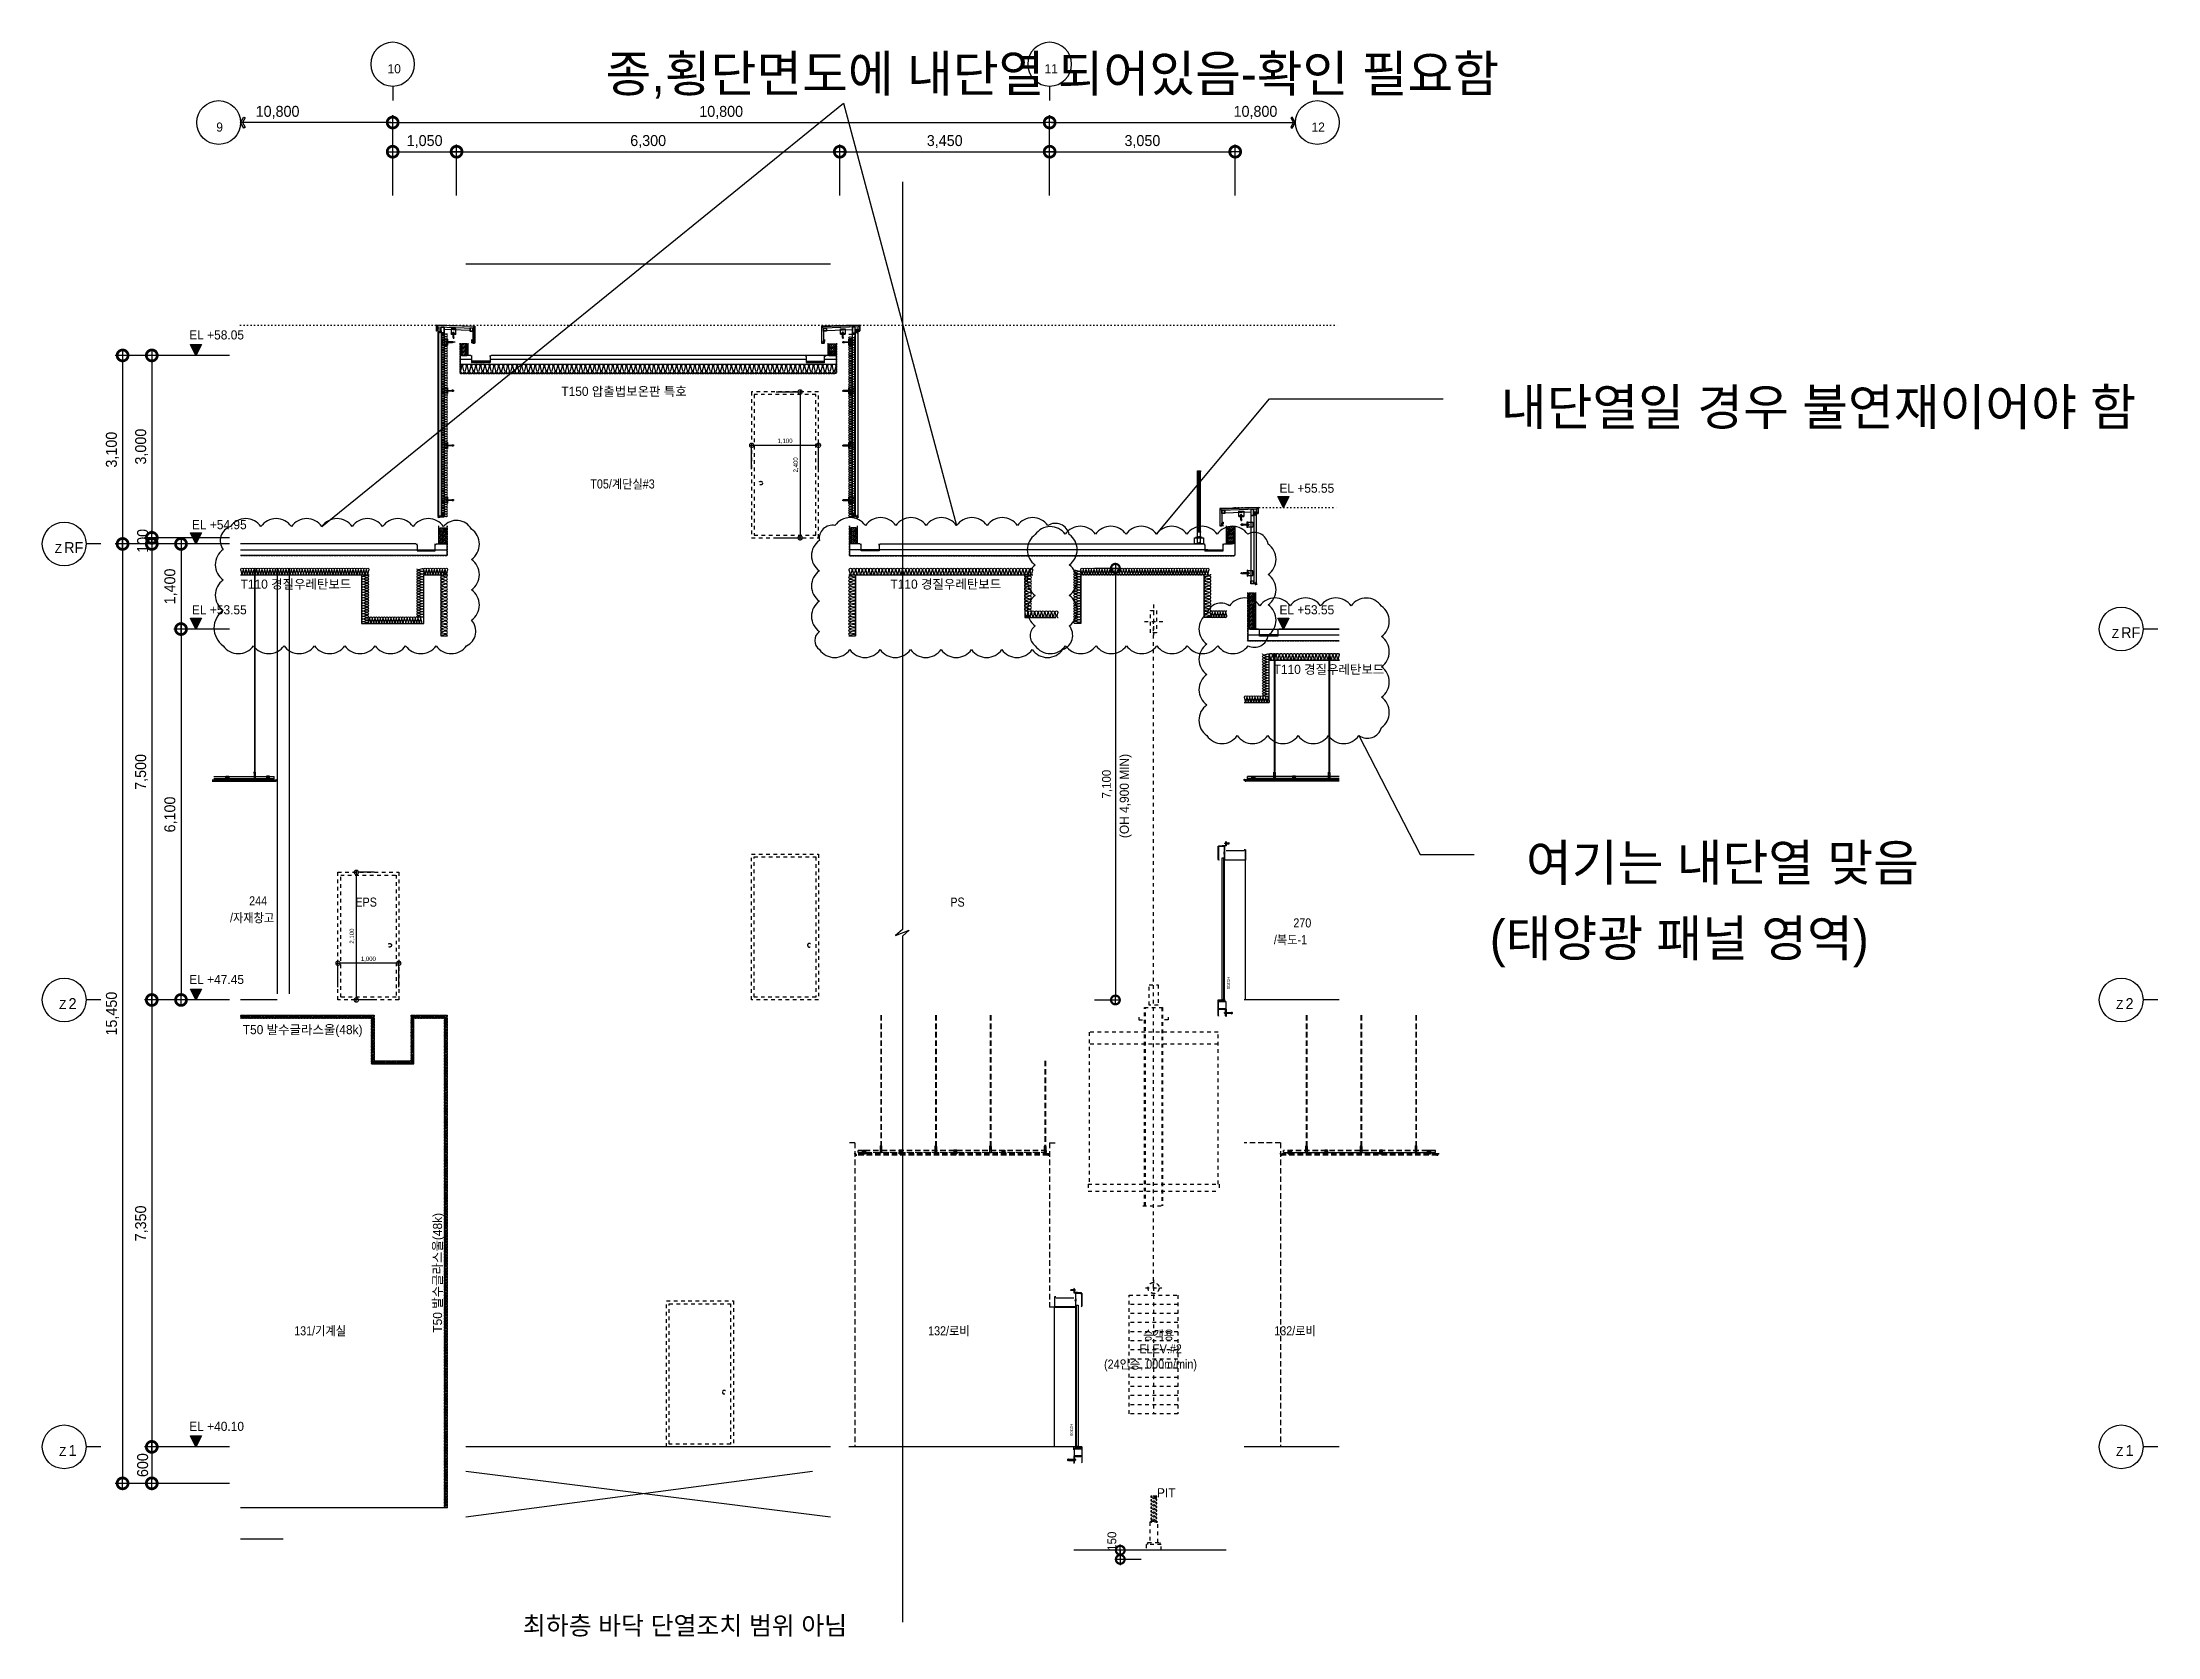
# Model space of a CAD drawing. Header units: millimetres. Extents: x -37526 to 92296, y -340 to 26760.
# Drawn here: x 0 to 34776, y 538 to 26760 of the extents above; entities that cross this region are included whole.
import ezdxf
from ezdxf.enums import TextEntityAlignment as Align

# ---------------------------------------------------------------- set-up
doc = ezdxf.new("R2010")
doc.units = ezdxf.units.MM
doc.header["$LTSCALE"] = 60
for name, pattern in [('DOT', [6.35, 0, -6.35]), ('HID', [2.3, 1.5, -0.8]), ('HIDDEN', [2, 1, -1])]:
    doc.linetypes.add(name, pattern=pattern)
doc.layers.get('Defpoints').update_dxf_attribs({"color": 151})
for name, color, linetype, plot in [('#체크사항0208', 20, 'Continuous', False), ('NOPLOT', 191, 'Continuous', False), ('NOPLOT-DIM', 191, 'Continuous', False), ('NOPLOT-TEXT', 11, 'Continuous', False), ('NOPLOT-단열', 21, 'Continuous', False)]:
    doc.layers.add(name, color=color, linetype=linetype, plot=plot)
for name, color, linetype in [('0-Sheet', 7, 'Continuous'), ('A-CORE-ELEV', 5, 'Continuous'), ('A-DIM', 7, 'Continuous'), ('A-DOOR-ELE', 5, 'Continuous'), ('A-ELE-8', 8, 'Continuous'), ('A-ETC-8', 8, 'Continuous'), ('A-ETC-9', 9, 'Continuous'), ('A-FIN', 6, 'Continuous'), ('A-FIN-8', 8, 'Continuous'), ('A-FIN-9', 7, 'Continuous'), ('A-FIN-STAIR', 6, 'Continuous'), ('A-hat', 8, 'Continuous'), ('A-HAT-9', 9, 'Continuous'), ('A-HAT-MATL', 8, 'Continuous'), ('A-HAT-WIREMESH', 9, 'g_mesh'), ('A-WALL', 3, 'Continuous'), ('A-WALL-D', 7, 'Continuous'), ('A-WP', 1, 'HID'), ('A-무근', 4, 'Continuous'), ('cen', 1, 'Continuous'), ('DOR', 4, 'Continuous'), ('ELE8_3', 8, 'Continuous'), ('FIN', 6, 'Continuous'), ('INSUL', 8, 'Continuous'), ('ISL', 251, 'Continuous'), ('STL4', 4, 'Continuous'), ('실링', 23, 'Continuous'), ('인테리어', 30, 'HIDDEN')]:
    doc.layers.add(name, color=color, linetype=linetype)
doc.styles.add('Gdim', font='Dotum.ttf')
doc.styles.add('Gtx', font='Dotum.ttf')
doc.linetypes.add('g_mesh', pattern='A,10,-0.8,["X",Gdim,S=0.6,R=0,X=-0.15,Y=-0.3],-0.8', length=11.6)
doc.dimstyles.new('Gdim30(INT)', dxfattribs={"dimscale": 24, "dimtxt": 3, "dimasz": 1, "dimexe": 1.5, "dimexo": 2, "dimgap": 1, "dimtad": 1, "dimdec": 0, "dimzin": 0, "dimdsep": 46, "dimlunit": 6, "dimtxsty": 'Gdim', "dimblk": 'ToneDOT', "dimcen": 1.5, "dimdle": 1.5, "dimclrd": 1, "dimclre": 1, "dimclrt": 256, "dimadec": 1, "dimazin": 0, "dimtfac": 1, "dimtdec": 0, "dimtix": 1, "dimtmove": 2, "dimatfit": 3, "dimldrblk": 'DOT', "dimfxl": 0, "dimtolj": 1, "dimtzin": 0, "dimlwd": -1, "dimlwe": -1, "dimarcsym": 0})
doc.dimstyles.new('Gdim60', dxfattribs={"dimscale": 60, "dimtxt": 3, "dimasz": 1, "dimexe": 2, "dimexo": 3, "dimgap": 1, "dimtad": 1, "dimdec": 0, "dimdsep": 46, "dimlunit": 6, "dimtxsty": 'Gdim', "dimblk": 'G3-DOT', "dimcen": 2.5, "dimdle": 2, "dimclrd": 1, "dimclre": 1, "dimclrt": 256, "dimazin": 2, "dimtfac": 1, "dimtdec": 0, "dimtix": 1, "dimtmove": 2, "dimatfit": 3, "dimldrblk": 'DOTSMALL', "dimfxl": 0, "dimtolj": 1, "dimtzin": 0, "dimarcsym": 0})
doc.dimstyles.new('Gdim60(INT)', dxfattribs={"dimscale": 48, "dimtxt": 3, "dimasz": 1, "dimexe": 1.5, "dimexo": 2, "dimgap": 1, "dimtad": 1, "dimdec": 0, "dimzin": 0, "dimdsep": 46, "dimlunit": 6, "dimtxsty": 'Gdim', "dimblk": 'ToneDOT', "dimcen": 1.5, "dimdle": 1.5, "dimclrd": 1, "dimclre": 1, "dimclrt": 256, "dimadec": 1, "dimazin": 0, "dimtfac": 1, "dimtdec": 0, "dimtix": 1, "dimtmove": 2, "dimatfit": 3, "dimldrblk": 'DOT', "dimfxl": 0, "dimtolj": 1, "dimtzin": 0, "dimlwd": -1, "dimlwe": -1, "dimarcsym": 0})
pattern_1 = [(45, (-79846.025, 21095.123), (-15.715448, 15.715448), [])]
pattern_2 = [(45, (-79846.025, 21030.123), (-15.715448, 15.715448), [])]
pattern_3 = [(45, (-79846.025, 20965.123), (-15.715448, 15.715448), [])]
pattern_4 = [(45, (-79846.025, 20900.123), (-15.715448, 15.715448), [])]

msp = doc.modelspace()

# ---------------------------------------------------------------- texts
at = {"layer": '#체크사항0208', "style": 'Gtx'}
for s, p in [('종,횡단면도에 내단열 되어있음-확인 필요함', (16603.7, 26231.8)), ('내단열일 경우 불연재이어야 함', (29198, 20770.2)), ('여기는 내단열 맞음', (27620.4, 13273.9))]:
    msp.add_text(s, height=600, dxfattribs=at).set_placement(p, align=Align.MIDDLE)
msp.add_text('(태양광 패널 영역)', height=600, dxfattribs=at).set_placement((23796, 11726.7))
at = {"layer": 'NOPLOT-DIM', "style": 'Gtx'}
for s, p in [('10', (5785, 26250.2)), ('11', (16585, 26250.2)), ('9', (2914.8, 25290.2)), ('12', (20974.7, 25290.2))]:
    msp.add_text(s, height=150, dxfattribs=at).set_placement(p, align=Align.CENTER)
for s, height, p in [('EL +58.05', 150, (2415.3, 21872.7, 0)), ('EL +55.55', 150, (20337.6, 19351.7, 0)), ('EL +54.95', 150, (2459.9, 18751.7, 0)), ('RF', 180, (359.9, 18360.2, 0)), ('EL +53.55', 150, (2459.9, 17351.7, 0)), ('EL +53.55', 150, (20337.6, 17351.7, 0)), ('RF', 180, (34175.5, 16960.2)), ('EL +47.45', 150, (2415.3, 11272.7, 0)), ('2', 180, (432, 10860.2, 0)), ('2', 180, (34247.5, 10860.2)), ('EL +40.10', 150, (2415.3, 3922.7)), ('1', 180, (432, 3510.2)), ('1', 180, (34247.5, 3510.2))]:
    msp.add_text(s, height=height, dxfattribs=at).set_placement(p)
for p in [(323.9, 18360.2, 0), (34139.5, 16960.2), (396, 10860.2, 0), (34211.5, 10860.2), (396, 3510.2), (34211.5, 3510.2)]:
    msp.add_text('Z', height=150, dxfattribs=at).set_placement(p, align=Align.RIGHT)
msp.add_text('(OH 4,900 MIN)', height=150, rotation=90, dxfattribs=at).set_placement((17861.9, 13672.1, 0))
at = {"layer": 'NOPLOT-DIM', "char_height": 180, "attachment_point": 5, "style": 'Gdim'}
for insert in [(3867.3, 25607.5), (19943.6, 25607.5)]:
    msp.add_mtext('\\A1;10,800', dxfattribs=dict(at, insert=insert))
at = {"layer": 'NOPLOT-TEXT', "color": 1, "style": 'Gtx', "width": 0.9}
msp.add_text('T05/계단실#3', height=150, dxfattribs=at).set_placement((9538.3, 19498.2, 0), align=Align.MIDDLE)
at = {"layer": 'NOPLOT-TEXT', "style": 'Gtx', "width": 0.9}
for s, p in [('244', (3547.8, 12641.3)), ('EPS', (5323.6, 12619.3)), ('PS', (15045.1, 12619.3)), ('/자재창고', (3449, 12363.6)), ('270', (20713.7, 12277.9)), ('/복도-1', (20518.8, 12001.3)), ('131/기계실', (4566.8, 5570.3)), ('132/로비', (14903.5, 5570.3)), ('132/로비', (20593.8, 5570.3))]:
    msp.add_text(s, height=150, dxfattribs=at).set_placement(p, align=Align.MIDDLE)
for s, p in [('승객용', (18352.3, 5424.6, 0)), ('ELEV.#2', (18384.2, 5196.6, 0)), ('(24인승, 000m/min)', (18218.1, 4945.8, 0))]:
    msp.add_text(s, height=150, dxfattribs=at).set_placement(p, align=Align.CENTER)
at = {"layer": 'NOPLOT-TEXT', "style": 'Gtx'}
msp.add_text('PIT', height=150, dxfattribs=at).set_placement((18477.2, 2905.9, 0), align=Align.MIDDLE)
at = {"layer": 'NOPLOT-단열', "style": 'Gtx'}
for s, p in [('T150 압출법보온판 특호', (8532.1, 21019)), ('T110 경질우레탄보드', (3259.8, 17849)), ('T110 경질우레탄보드', (13943.2, 17849)), ('T110 경질우레탄보드', (20241.9, 16447, 0)), ('T50 발수글라스울(48k)', (3295.4, 10522))]:
    msp.add_text(s, height=150, dxfattribs=at).set_placement(p, align=Align.MIDDLE_LEFT)
msp.add_text('T50 발수글라스울(48k)', height=150, rotation=90, dxfattribs=at).set_placement((6496.9, 5538.5), align=Align.MIDDLE_LEFT)
msp.add_text('최하층 바닥 단열조치 범위 아님', height=300, dxfattribs=at).set_placement((7899.8, 570.4))

# ---------------------------------------------------------------- blocks, each defined once
blk = doc.blocks.new('CR')
at = {"color": 0}
blk.add_line((4, 0), (0, 0), dxfattribs=at)
blk.add_circle((10, 0), 6, dxfattribs=at)
blk = doc.blocks.new('G3-DOT')
at = {"layer": 'A-DIM', "color": 1, "linetype": 'ByBlock'}
blk.add_line((1.5, 0), (-1.5, 0), dxfattribs=at)
at = {"layer": 'A-DIM', "color": 1, "linetype": 'ByBlock', "const_width": 3}
blk.add_lwpolyline([(0.375, 0, 1), (-0.375, 0, 1)], format="xyb", close=True, dxfattribs=at)
blk = doc.blocks.new('*D7')
at = {"layer": 'Defpoints', "color": 0, "transparency": 16777216}
for p in [(16560, 25440), (5760, 24060, 0), (16560, 24060, 0)]:
    blk.add_point(p, dxfattribs=at)
at = {"layer": 'NOPLOT-DIM', "color": 1, "lineweight": -2, "transparency": 16777216}
for p, q in [((5760, 24240), (5760, 25560)), ((5820, 25440), (16500, 25440)), ((16560, 24240), (16560, 25560))]:
    blk.add_line(p, q, dxfattribs=at)
at = {"layer": 'NOPLOT-DIM', "color": 1, "lineweight": -2, "transparency": 16777216, "xscale": 60, "yscale": 60, "zscale": 60, "rotation": 180}
blk.add_blockref('G3-DOT', (5760, 25440), dxfattribs=at)
at = {"layer": 'NOPLOT-DIM', "color": 1, "lineweight": -2, "transparency": 16777216, "xscale": 60, "yscale": 60, "zscale": 60}
blk.add_blockref('G3-DOT', (16560, 25440), dxfattribs=at)
at = {"layer": 'NOPLOT-DIM', "transparency": 16777216, "insert": (11160, 25607), "char_height": 180, "attachment_point": 5, "style": 'Gdim'}
blk.add_mtext('\\A1;10,800', dxfattribs=at)
blk = doc.blocks.new('_DotSmall')
at = {"color": 0, "linetype": 'ByBlock', "const_width": 0.5}
blk.add_lwpolyline([(-0.0625, 0, 1), (0.0625, 0, 1)], format="xyb", close=True, dxfattribs=at)
blk = doc.blocks.new('*D8')
at = {"layer": 'Defpoints', "color": 0, "transparency": 16777216}
for p in [(6810, 24960), (5760, 24060, 0), (6810, 24060, 0)]:
    blk.add_point(p, dxfattribs=at)
at = {"layer": 'NOPLOT-DIM', "color": 1, "lineweight": -2, "transparency": 16777216}
for p, q in [((5760, 24240), (5760, 25080)), ((6810, 24240), (6810, 25080)), ((5820, 24960), (6750, 24960))]:
    blk.add_line(p, q, dxfattribs=at)
at = {"layer": 'NOPLOT-DIM', "color": 1, "lineweight": -2, "transparency": 16777216, "xscale": 60, "yscale": 60, "zscale": 60, "rotation": 180}
blk.add_blockref('G3-DOT', (5760, 24960), dxfattribs=at)
at = {"layer": 'NOPLOT-DIM', "color": 1, "lineweight": -2, "transparency": 16777216, "xscale": 60, "yscale": 60, "zscale": 60}
blk.add_blockref('G3-DOT', (6810, 24960), dxfattribs=at)
at = {"layer": 'NOPLOT-DIM', "transparency": 16777216, "insert": (6285, 25127), "char_height": 180, "attachment_point": 5, "style": 'Gdim'}
blk.add_mtext('\\A1;1,050', dxfattribs=at)
blk = doc.blocks.new('*D9')
at = {"layer": 'Defpoints', "color": 0, "transparency": 16777216}
for p in [(13110, 24960), (6810, 24060, 0), (13110, 24060, 0)]:
    blk.add_point(p, dxfattribs=at)
at = {"layer": 'NOPLOT-DIM', "color": 1, "lineweight": -2, "transparency": 16777216}
for p, q in [((6810, 24240), (6810, 25080)), ((13110, 24240), (13110, 25080)), ((6870, 24960), (13050, 24960))]:
    blk.add_line(p, q, dxfattribs=at)
at = {"layer": 'NOPLOT-DIM', "color": 1, "lineweight": -2, "transparency": 16777216, "xscale": 60, "yscale": 60, "zscale": 60, "rotation": 180}
blk.add_blockref('G3-DOT', (6810, 24960), dxfattribs=at)
at = {"layer": 'NOPLOT-DIM', "color": 1, "lineweight": -2, "transparency": 16777216, "xscale": 60, "yscale": 60, "zscale": 60}
blk.add_blockref('G3-DOT', (13110, 24960), dxfattribs=at)
at = {"layer": 'NOPLOT-DIM', "transparency": 16777216, "insert": (9960, 25127), "char_height": 180, "attachment_point": 5, "style": 'Gdim'}
blk.add_mtext('\\A1;6,300', dxfattribs=at)
blk = doc.blocks.new('*D10')
at = {"layer": 'Defpoints', "color": 0, "transparency": 16777216}
for p in [(16560, 24960), (13110, 24060, 0), (16560, 24060, 0)]:
    blk.add_point(p, dxfattribs=at)
at = {"layer": 'NOPLOT-DIM', "color": 1, "lineweight": -2, "transparency": 16777216}
for p, q in [((13110, 24240), (13110, 25080)), ((16560, 24240), (16560, 25080)), ((13170, 24960), (16500, 24960))]:
    blk.add_line(p, q, dxfattribs=at)
at = {"layer": 'NOPLOT-DIM', "color": 1, "lineweight": -2, "transparency": 16777216, "xscale": 60, "yscale": 60, "zscale": 60, "rotation": 180}
blk.add_blockref('G3-DOT', (13110, 24960), dxfattribs=at)
at = {"layer": 'NOPLOT-DIM', "color": 1, "lineweight": -2, "transparency": 16777216, "xscale": 60, "yscale": 60, "zscale": 60}
blk.add_blockref('G3-DOT', (16560, 24960), dxfattribs=at)
at = {"layer": 'NOPLOT-DIM', "transparency": 16777216, "insert": (14835, 25127), "char_height": 180, "attachment_point": 5, "style": 'Gdim'}
blk.add_mtext('\\A1;3,450', dxfattribs=at)
blk = doc.blocks.new('*D25')
at = {"layer": 'Defpoints', "color": 0, "transparency": 16777216}
for p in [(3260, 11010), (1800, 3660), (3260, 3660)]:
    blk.add_point(p, dxfattribs=at)
at = {"layer": 'NOPLOT-DIM', "color": 1, "lineweight": -2, "transparency": 16777216}
for p, q in [((3080, 11010), (1680, 11010)), ((1800, 10950), (1800, 3720)), ((3080, 3660), (1680, 3660))]:
    blk.add_line(p, q, dxfattribs=at)
at = {"layer": 'NOPLOT-DIM', "color": 1, "lineweight": -2, "transparency": 16777216, "xscale": 60, "yscale": 60, "zscale": 60}
for p, rotation in [((1800, 11010), 90.00000000000026), ((1800, 3660), 270.0000000000002)]:
    blk.add_blockref('G3-DOT', p, dxfattribs=dict(at, rotation=rotation))
at = {"layer": 'NOPLOT-DIM', "transparency": 16777216, "insert": (1633, 7335), "char_height": 180, "attachment_point": 5, "rotation": 90, "style": 'Gdim'}
blk.add_mtext('\\A1;7,350', dxfattribs=at)
blk = doc.blocks.new('*D26')
at = {"layer": 'Defpoints', "color": 0, "transparency": 16777216}
for p in [(3260, 18510), (1800, 11010), (3260, 11010)]:
    blk.add_point(p, dxfattribs=at)
at = {"layer": 'NOPLOT-DIM', "color": 1, "lineweight": -2, "transparency": 16777216}
for p, q in [((3080, 18510), (1680, 18510)), ((1800, 18450), (1800, 11070)), ((3080, 11010), (1680, 11010))]:
    blk.add_line(p, q, dxfattribs=at)
at = {"layer": 'NOPLOT-DIM', "color": 1, "lineweight": -2, "transparency": 16777216, "xscale": 60, "yscale": 60, "zscale": 60}
for p, rotation in [((1800, 18510), 90.00000000000026), ((1800, 11010), 270.0000000000002)]:
    blk.add_blockref('G3-DOT', p, dxfattribs=dict(at, rotation=rotation))
at = {"layer": 'NOPLOT-DIM', "transparency": 16777216, "insert": (1633, 14760), "char_height": 180, "attachment_point": 5, "rotation": 90, "style": 'Gdim'}
blk.add_mtext('\\A1;7,500', dxfattribs=at)
blk = doc.blocks.new('*D27')
at = {"layer": 'Defpoints', "color": 0, "transparency": 16777216}
for p in [(3260, 18510, 0), (1320, 3060), (3260, 3060)]:
    blk.add_point(p, dxfattribs=at)
at = {"layer": 'NOPLOT-DIM', "color": 1, "lineweight": -2, "transparency": 16777216}
for p, q in [((3080, 18510), (1200, 18510)), ((1320, 18450), (1320, 3120)), ((3080, 3060), (1200, 3060))]:
    blk.add_line(p, q, dxfattribs=at)
at = {"layer": 'NOPLOT-DIM', "color": 1, "lineweight": -2, "transparency": 16777216, "xscale": 60, "yscale": 60, "zscale": 60}
for p, rotation in [((1320, 18510), 90.00000000000026), ((1320, 3060), 270.0000000000002)]:
    blk.add_blockref('G3-DOT', p, dxfattribs=dict(at, rotation=rotation))
at = {"layer": 'NOPLOT-DIM', "transparency": 16777216, "insert": (1153, 10785), "char_height": 180, "attachment_point": 5, "rotation": 90, "style": 'Gdim'}
blk.add_mtext('\\A1;15,450', dxfattribs=at)
blk = doc.blocks.new('*D28')
at = {"layer": 'Defpoints', "color": 0, "transparency": 16777216}
for p in [(3260, 3660), (1800, 3060), (3260, 3060)]:
    blk.add_point(p, dxfattribs=at)
at = {"layer": 'NOPLOT-DIM', "color": 1, "lineweight": -2, "transparency": 16777216}
for p, q in [((3080, 3660), (1680, 3660)), ((1800, 3600), (1800, 3120)), ((3080, 3060), (1680, 3060))]:
    blk.add_line(p, q, dxfattribs=at)
at = {"layer": 'NOPLOT-DIM', "color": 1, "lineweight": -2, "transparency": 16777216, "xscale": 60, "yscale": 60, "zscale": 60}
for p, rotation in [((1800, 3660), 90.00000000000026), ((1800, 3060), 270.0000000000002)]:
    blk.add_blockref('G3-DOT', p, dxfattribs=dict(at, rotation=rotation))
at = {"layer": 'NOPLOT-DIM', "transparency": 16777216, "insert": (1650, 3360), "char_height": 180, "attachment_point": 5, "rotation": 90, "style": 'Gdim'}
blk.add_mtext('\\A1;600', dxfattribs=at)
blk = doc.blocks.new('*D29')
at = {"layer": 'Defpoints', "color": 0, "transparency": 16777216}
for p in [(3260, 21610, 0), (1320, 18510, 0), (3260, 18510, 0)]:
    blk.add_point(p, dxfattribs=at)
at = {"layer": 'NOPLOT-DIM', "color": 1, "lineweight": -2, "transparency": 16777216}
for p, q in [((3080, 21610, 0), (1200, 21610, 0)), ((1320, 21550, 0), (1320, 18570, 0)), ((3080, 18510, 0), (1200, 18510, 0))]:
    blk.add_line(p, q, dxfattribs=at)
at = {"layer": 'NOPLOT-DIM', "color": 1, "lineweight": -2, "transparency": 16777216, "xscale": 60, "yscale": 60, "zscale": 60}
for p, rotation in [((1320, 21610, 0), 90.00000000000026), ((1320, 18510, 0), 270.0000000000002)]:
    blk.add_blockref('G3-DOT', p, dxfattribs=dict(at, rotation=rotation))
at = {"layer": 'NOPLOT-DIM', "transparency": 16777216, "insert": (1152, 20060, 0), "char_height": 180, "attachment_point": 5, "rotation": 90, "style": 'Gdim'}
blk.add_mtext('\\A1;3,100', dxfattribs=at)
blk = doc.blocks.new('*D30')
at = {"layer": 'Defpoints', "color": 0, "transparency": 16777216}
for p in [(3260, 17110, 0), (2280, 11010, 0), (3260, 11010, 0)]:
    blk.add_point(p, dxfattribs=at)
at = {"layer": 'NOPLOT-DIM', "color": 1, "lineweight": -2, "transparency": 16777216}
for p, q in [((3080, 17110, 0), (2160, 17110, 0)), ((2280, 17050, 0), (2280, 11070, 0)), ((3080, 11010, 0), (2160, 11010, 0))]:
    blk.add_line(p, q, dxfattribs=at)
at = {"layer": 'NOPLOT-DIM', "color": 1, "lineweight": -2, "transparency": 16777216, "xscale": 60, "yscale": 60, "zscale": 60}
for p, rotation in [((2280, 17110, 0), 90.00000000000026), ((2280, 11010, 0), 270.0000000000002)]:
    blk.add_blockref('G3-DOT', p, dxfattribs=dict(at, rotation=rotation))
at = {"layer": 'NOPLOT-DIM', "transparency": 16777216, "insert": (2113, 14060, 0), "char_height": 180, "attachment_point": 5, "rotation": 90, "style": 'Gdim'}
blk.add_mtext('\\A1;6,100', dxfattribs=at)
blk = doc.blocks.new('ToneDOT')
at = {"layer": 'A-DIM', "color": 1, "linetype": 'ByBlock'}
blk.add_line((1.5, 0), (-1.5, 0), dxfattribs=at)
at = {"layer": 'A-DIM', "color": 1, "linetype": 'ByBlock', "const_width": 3}
blk.add_lwpolyline([(0.375, 0, 1), (-0.375, 0, 1)], format="xyb", close=True, dxfattribs=at)
blk = doc.blocks.new('*D31')
at = {"layer": 'Defpoints', "color": 0, "transparency": 16777216}
for p in [(17201, 18110, 0), (17201, 11010, 0), (17641, 11010, 0)]:
    blk.add_point(p, dxfattribs=at)
at = {"layer": 'NOPLOT-DIM', "color": 1, "transparency": 16777216}
for p, q in [((17297, 18110, 0), (17713, 18110, 0)), ((17641, 18062, 0), (17641, 11058, 0)), ((17297, 11010, 0), (17713, 11010, 0))]:
    blk.add_line(p, q, dxfattribs=at)
at = {"layer": 'NOPLOT-DIM', "color": 1, "transparency": 16777216, "xscale": 48, "yscale": 48, "zscale": 48}
for p, rotation in [((17641, 18110, 0), 90), ((17641, 11010, 0), 270)]:
    blk.add_blockref('ToneDOT', p, dxfattribs=dict(at, rotation=rotation))
at = {"layer": 'NOPLOT-DIM', "transparency": 16777216, "insert": (17507, 14560, 0), "char_height": 144, "attachment_point": 5, "rotation": 90, "style": 'Gdim'}
blk.add_mtext('\\A1;7,100', dxfattribs=at)
blk = doc.blocks.new('_Dot')
at = {"color": 0, "linetype": 'ByBlock', "lineweight": -2}
blk.add_line((-0.5, 0), (-1, 0), dxfattribs=at)
at = {"color": 0, "linetype": 'ByBlock', "const_width": 0.5}
blk.add_lwpolyline([(-0.25, 0, 1), (0.25, 0, 1)], format="xyb", close=True, dxfattribs=at)
blk = doc.blocks.new('*D32')
at = {"layer": 'Defpoints', "color": 0, "transparency": 16777216}
for p in [(17721, 1810, 0), (18161, 1960, 0), (18161, 1810, 0)]:
    blk.add_point(p, dxfattribs=at)
at = {"layer": 'NOPLOT-DIM', "color": 1, "transparency": 16777216}
for p, q in [((18065, 1960, 0), (17649, 1960, 0)), ((18065, 1810, 0), (17649, 1810, 0)), ((17721, 2008, 0), (17721, 2056, 0)), ((17721, 1960, 0), (17721, 1810, 0)), ((17721, 1762, 0), (17721, 1714, 0))]:
    blk.add_line(p, q, dxfattribs=at)
at = {"layer": 'NOPLOT-DIM', "color": 1, "transparency": 16777216, "xscale": 48, "yscale": 48, "zscale": 48}
for p, rotation in [((17721, 1960, 0), 270), ((17721, 1810, 0), 90)]:
    blk.add_blockref('ToneDOT', p, dxfattribs=dict(at, rotation=rotation))
at = {"layer": 'NOPLOT-DIM', "transparency": 16777216, "insert": (17584, 2109, 0), "char_height": 144, "attachment_point": 5, "rotation": 90, "style": 'Gdim'}
blk.add_mtext('\\A1;150', dxfattribs=at)
blk = doc.blocks.new('A$C42d741ba')
at = {"layer": 'A-CORE-ELEV', "linetype": 'HIDDEN'}
for p, q in [((72, 842), (155, 890)), ((72, 782), (155, 830)), ((72, 721), (155, 769)), ((72, 661), (155, 709)), ((76, 891), (159, 891)), ((76, 873), (126, 873)), ((164, 874), (81, 826)), ((164, 814), (81, 766)), ((164, 754), (81, 706)), ((50, 128), (50, 463)), ((50, 463), (186, 463)), ((72, 600), (155, 648)), ((72, 540), (155, 588)), ((72, 479), (155, 527)), ((164, 693), (81, 645)), ((164, 633), (81, 585)), ((164, 572), (81, 524)), ((164, 512), (81, 464)), ((159, 481), (110, 481)), ((186, 463), (186, 128)), ((0, 0), (0, 95)), ((0, 95), (244, 95)), ((215, 128), (21, 128)), ((21, 128), (21, 95)), ((215, 95), (215, 128)), ((244, 95), (244, 0))]:
    blk.add_line(p, q, dxfattribs=at)
for centre in [(76, 882), (76, 834), (76, 774), (76, 713), (159, 882), (159, 822), (159, 761), (159, 701), (76, 653), (76, 592), (76, 532), (76, 472), (159, 640), (159, 580), (159, 520), (159, 472)]:
    blk.add_circle(centre, 9.07, dxfattribs=at)
blk = doc.blocks.new('A$C5c2f2086')
at = {"layer": 'DOR'}
for p, q in [((259, 276), (259, 2600)), ((259, 2600), (289, 2600)), ((289, 2600), (289, 276)), ((288, 276), (258, 276)), ((268, 276), (268, 266)), ((268, 266), (278, 266)), ((278, 266), (278, 276))]:
    blk.add_line(p, q, dxfattribs=at)
at = {"layer": 'DOR', "elevation": 0}
for points in [[(-100, 2740), (-100, 2570), (-97, 2573), (-97, 2573), (-97, 2573), (-97, 2737), (-80, 2737), (-80, 2740)], [(-97, 2573), (-100, 2570), (248, 2570), (248, 2680), (236, 2680), (236, 2677), (245, 2677), (245, 2573), (-97, 2573)]]:
    blk.add_lwpolyline(points, close=True, dxfattribs=at)
at = {"layer": 'ELE8_3'}
for p, q in [((246, 2847), (164, 2847)), ((169, 2853), (174, 2853)), ((169, 2840), (169, 2853)), ((174, 2840), (169, 2840)), ((174, 2854), (174, 2853)), ((219, 2854), (174, 2854)), ((182, 2851), (174, 2853)), ((182, 2842), (174, 2840)), ((174, 2839), (174, 2840)), ((219, 2839), (174, 2839)), ((177, 2842), (177, 2851)), ((236, 2851), (177, 2851)), ((236, 2842), (177, 2842)), ((219, 2841), (179, 2841)), ((219, 2852), (180, 2852)), ((226, 2861), (227, 2861)), ((227, 2833), (226, 2833)), ((227, 2861), (227, 2833)), ((239, 2851), (236, 2851)), ((236, 2842), (239, 2842)), ((239, 2842), (239, 2851)), ((-100, 270), (-100, 2570)), ((248, 270), (248, 2570)), ((119, 45), (119, 66)), ((122, 60), (124, 68)), ((135, 62), (122, 67)), ((124, 44), (122, 51)), ((135, 50), (122, 44)), ((132, 56), (123, 59)), ((132, 56), (123, 53)), ((129, 67), (125, 68)), ((129, 45), (125, 43)), ((129, 67), (129, 66)), ((131, 65), (129, 66)), ((131, 47), (129, 46)), ((129, 45), (129, 46)), ((131, 66), (131, 65)), ((135, 64), (131, 66)), ((131, 46), (131, 47)), ((135, 47), (131, 46)), ((180, 64), (135, 64)), ((241, 62), (135, 62)), ((135, 50), (241, 50)), ((135, 47), (180, 47)), ((180, 64), (180, 63)), ((182, 63), (180, 63)), ((180, 47), (180, 49)), ((182, 49), (180, 49)), ((219, 64), (182, 64)), ((182, 64), (182, 63)), ((182, 47), (182, 49)), ((182, 47), (219, 47)), ((223, 243), (223, 122)), ((348, 243), (223, 243)), ((223, 240), (348, 240)), ((223, 125), (348, 125)), ((223, 122), (348, 122)), ((231, 80), (228, 80)), ((228, 80), (228, 32)), ((231, 32), (228, 32)), ((231, 32), (231, 80)), ((232, 65), (238, 65)), ((232, 61), (238, 61)), ((232, 51), (238, 51)), ((232, 46), (238, 46)), ((239, 48), (239, 63)), ((247, 62), (239, 62)), ((248, 61), (239, 61)), ((248, 51), (239, 51)), ((247, 50), (239, 50)), ((248, 61), (247, 62)), ((247, 50), (247, 62)), ((248, 51), (247, 50)), ((248, 51), (248, 61))]:
    blk.add_line(p, q, dxfattribs=at)
for centre, radius, start, end in [((121, 65), 2.18, 66.5713, 180), ((121, 46), 2.18, 180, 293.4287), ((123, 60), 1.09, 167.4712, 252.3499), ((123, 52), 1.09, 107.6501, 192.5288), ((125, 67), 1.09, 68.1986, 167.4712), ((125, 44), 1.09, 192.5288, 291.8014), ((235, 62), 4.14, 137.6649, 170.3543), ((235, 64), 4.14, 189.6457, 222.5519), ((244, 56), 13.1, 157.1519, 202.8481), ((235, 48), 4.14, 137.4481, 170.3543), ((235, 49), 4.14, 189.6457, 222.3351), ((235, 62), 4.14, 9.6457, 42.3351), ((235, 64), 4.14, 317.4481, 350.3543), ((226, 56), 13.1, 337.1519, 22.8481), ((235, 48), 4.14, 9.6457, 42.5519), ((235, 49), 4.14, 317.6649, 350.3543)]:
    blk.add_arc(centre, radius, start, end, dxfattribs=at)
at = {"layer": 'NOPLOT'}
blk.add_line((-80, 2720), (220, 2720), dxfattribs=at)
at = {"layer": 'STL4', "elevation": 0}
for points in [[(232, 2808), (231, 2809), (231, 2809), (230, 2809), (230, 2810), (229, 2810), (228, 2811), (228, 2811), (228, 2812), (227, 2812), (227, 2813), (226, 2814), (226, 2815), (226, 2816), (226, 2817), (226, 2817), (226, 2871), (220, 2877), (220, 2802), (283, 2802), (277, 2807), (236, 2807), (235, 2807), (234, 2807), (233, 2808), (232, 2808)], [(248, 2797), (342, 2797), (342, 2774), (346, 2774), (346, 2801), (244, 2801), (244, 2690), (248, 2690)], [(349, 2797), (347, 2797), (347, 2584), (336, 2573), (337, 2571), (349, 2583)], [(251, 2707), (249, 2707), (249, 2666), (251, 2666)], [(303, 252), (293, 252), (293, 259), (339, 259), (339, 252), (330, 252), (330, 245), (347, 245), (347, 260), (352, 260), (352, 265), (348, 270), (336, 270), (336, 267), (331, 267), (331, 270), (325, 270), (325, 267), (320, 267), (320, 270), (315, 270), (315, 267), (310, 267), (310, 270), (304, 270), (304, 267), (299, 267), (299, 270), (283, 270), (283, 259), (263, 259), (263, 270), (242, 270), (242, 263), (247, 263), (247, 252), (242, 252), (242, 245), (252, 245), (252, 260), (257, 260), (257, 245), (303, 245)], [(352, 259), (348, 259), (348, 240), (348, 17), (343, 8), (346, 5), (352, 16)]]:
    blk.add_lwpolyline(points, close=True, dxfattribs=at)
blk.add_lwpolyline([(340, 120), (220, 120), (220, 0), (228, 6), (228, 106, -0.416885), (234, 112), (334, 112)], format="xyb", close=True, dxfattribs=at)
at = {"layer": 'NOPLOT', "color": 1, "style": 'Gtx'}
blk.add_text('H2300', height=50, rotation=270, dxfattribs=at).set_placement((155, 652))
blk = doc.blocks.new('*D33')
at = {"layer": 'Defpoints', "color": 0, "transparency": 16777216}
for p in [(1800, 18510, 0), (3260, 18610, 0), (3260, 18510, 0)]:
    blk.add_point(p, dxfattribs=at)
at = {"layer": 'NOPLOT-DIM', "color": 1, "lineweight": -2, "transparency": 16777216}
for p, q in [((3080, 18610, 0), (1680, 18610, 0)), ((3080, 18510, 0), (1680, 18510, 0)), ((1800, 18670, 0), (1800, 18730, 0)), ((1800, 18610, 0), (1800, 18510, 0)), ((1800, 18450, 0), (1800, 18390, 0))]:
    blk.add_line(p, q, dxfattribs=at)
at = {"layer": 'NOPLOT-DIM', "color": 1, "lineweight": -2, "transparency": 16777216, "xscale": 60, "yscale": 60, "zscale": 60}
for p, rotation in [((1800, 18610, 0), 270.0000000000002), ((1800, 18510, 0), 90.00000000000026)]:
    blk.add_blockref('G3-DOT', p, dxfattribs=dict(at, rotation=rotation))
at = {"layer": 'NOPLOT-DIM', "transparency": 16777216, "insert": (1650, 18560, 0), "char_height": 180, "attachment_point": 5, "rotation": 90, "style": 'Gdim'}
blk.add_mtext('\\A1;100', dxfattribs=at)
blk = doc.blocks.new('*D39')
at = {"layer": 'Defpoints', "color": 0, "transparency": 16777216}
for p in [(394, 2436), (394, 36), (834, 36)]:
    blk.add_point(p, dxfattribs=at)
at = {"layer": 'NOPLOT-DIM', "color": 1, "transparency": 16777216}
for p, q in [((442, 2436), (870, 2436)), ((834, 2412), (834, 60)), ((442, 36), (870, 36))]:
    blk.add_line(p, q, dxfattribs=at)
at = {"layer": 'NOPLOT-DIM', "color": 1, "transparency": 16777216, "xscale": 24, "yscale": 24, "zscale": 24}
for p, rotation in [((834, 2436), 90), ((834, 36), 270)]:
    blk.add_blockref('ToneDOT', p, dxfattribs=dict(at, rotation=rotation))
at = {"layer": 'NOPLOT-DIM', "transparency": 16777216, "insert": (767, 1236), "char_height": 72, "attachment_point": 5, "rotation": 90, "style": 'Gdim'}
blk.add_mtext('\\A1;2,400', dxfattribs=at)
blk = doc.blocks.new('*D40')
at = {"layer": 'Defpoints', "color": 0, "transparency": 16777216}
for p in [(1136, 1558), (36, 1118, 0), (1136, 1118, 0)]:
    blk.add_point(p, dxfattribs=at)
at = {"layer": 'NOPLOT-DIM', "color": 1, "transparency": 16777216}
for p, q in [((36, 1166), (36, 1594)), ((60, 1558), (1112, 1558)), ((1136, 1166), (1136, 1594))]:
    blk.add_line(p, q, dxfattribs=at)
at = {"layer": 'NOPLOT-DIM', "color": 1, "transparency": 16777216, "xscale": 24, "yscale": 24, "zscale": 24, "rotation": 180}
blk.add_blockref('ToneDOT', (36, 1558), dxfattribs=at)
at = {"layer": 'NOPLOT-DIM', "color": 1, "transparency": 16777216, "xscale": 24, "yscale": 24, "zscale": 24}
blk.add_blockref('ToneDOT', (1136, 1558), dxfattribs=at)
at = {"layer": 'NOPLOT-DIM', "transparency": 16777216, "insert": (586, 1625), "char_height": 72, "attachment_point": 5, "style": 'Gdim'}
blk.add_mtext('\\A1;1,100', dxfattribs=at)
blk = doc.blocks.new('*D34')
at = {"layer": 'Defpoints', "color": 0, "transparency": 16777216}
for p in [(-4808, 13410, 0), (-5148, 11310, 0), (-4808, 11310, 0)]:
    blk.add_point(p, dxfattribs=at)
at = {"layer": 'NOPLOT-DIM', "color": 1, "transparency": 16777216}
for p, q in [((-4856, 13410, 0), (-5184, 13410, 0)), ((-5148, 13386, 0), (-5148, 11334, 0)), ((-4856, 11310, 0), (-5184, 11310, 0))]:
    blk.add_line(p, q, dxfattribs=at)
at = {"layer": 'NOPLOT-DIM', "color": 1, "transparency": 16777216, "xscale": 24, "yscale": 24, "zscale": 24}
for p, rotation in [((-5148, 13410, 0), 90), ((-5148, 11310, 0), 270)]:
    blk.add_blockref('ToneDOT', p, dxfattribs=dict(at, rotation=rotation))
at = {"layer": 'NOPLOT-DIM', "transparency": 16777216, "insert": (-5215, 12360, 0), "char_height": 72, "attachment_point": 5, "rotation": 90, "style": 'Gdim'}
blk.add_mtext('\\A1;2,100', dxfattribs=at)
blk = doc.blocks.new('*D35')
at = {"layer": 'Defpoints', "color": 0, "transparency": 16777216}
for p in [(-5450, 11914, 0), (-5450, 11474, 0), (-4450, 11474, 0)]:
    blk.add_point(p, dxfattribs=at)
at = {"layer": 'NOPLOT-DIM', "color": 1, "transparency": 16777216}
for p, q in [((-5450, 11522, 0), (-5450, 11950, 0)), ((-4474, 11914, 0), (-5426, 11914, 0)), ((-4450, 11522, 0), (-4450, 11950, 0))]:
    blk.add_line(p, q, dxfattribs=at)
at = {"layer": 'NOPLOT-DIM', "color": 1, "transparency": 16777216, "xscale": 24, "yscale": 24, "zscale": 24, "rotation": 180}
blk.add_blockref('ToneDOT', (-5450, 11914, 0), dxfattribs=at)
at = {"layer": 'NOPLOT-DIM', "color": 1, "transparency": 16777216, "xscale": 24, "yscale": 24, "zscale": 24}
blk.add_blockref('ToneDOT', (-4450, 11914, 0), dxfattribs=at)
at = {"layer": 'NOPLOT-DIM', "transparency": 16777216, "insert": (-4950, 11981, 0), "char_height": 72, "attachment_point": 5, "style": 'Gdim'}
blk.add_mtext('\\A1;1,000', dxfattribs=at)
blk = doc.blocks.new('*U43')
at = {"layer": 'A-ETC-9'}
for p, q in [((357, 3425), (357, 84)), ((366, 3425), (366, 86)), ((351, 66), (351, 73)), ((351, 56), (351, 63)), ((369, 73), (354, 73)), ((354, 55), (356, 55)), ((356, 83), (367, 85)), ((356, 83), (357, 84)), ((356, 83), (357, 82)), ((356, 80), (367, 83)), ((356, 80), (357, 82)), ((356, 78), (367, 81)), ((356, 78), (357, 80)), ((356, 80), (357, 80)), ((356, 76), (367, 79)), ((356, 76), (357, 78)), ((356, 78), (357, 78)), ((356, 74), (367, 77)), ((356, 74), (357, 76)), ((356, 76), (357, 76)), ((356, 74), (357, 74)), ((356, 66), (356, 73)), ((356, 56), (356, 63)), ((356, 54), (357, 55)), ((356, 55), (357, 55)), ((356, 54), (363, 55)), ((356, 55), (366, 55)), ((356, 54), (357, 53)), ((356, 52), (367, 54)), ((356, 52), (357, 53)), ((356, 52), (357, 51)), ((356, 50), (367, 52)), ((356, 50), (357, 51)), ((356, 50), (357, 49)), ((356, 48), (367, 50)), ((356, 48), (357, 49)), ((356, 48), (357, 47)), ((356, 46), (367, 48)), ((356, 46), (357, 47)), ((356, 46), (357, 45)), ((356, 44), (367, 46)), ((356, 44), (357, 45)), ((356, 44), (357, 43)), ((357, 84), (366, 86)), ((357, 84), (366, 86)), ((357, 82), (366, 83)), ((357, 82), (366, 83)), ((357, 80), (366, 81)), ((357, 80), (366, 81)), ((357, 78), (366, 79)), ((357, 78), (366, 79)), ((357, 76), (366, 77)), ((357, 76), (366, 77)), ((357, 74), (366, 75)), ((357, 74), (366, 75)), ((357, 55), (358, 55)), ((357, 55), (358, 55)), ((357, 53), (366, 55)), ((357, 53), (366, 55)), ((357, 51), (366, 53)), ((357, 51), (366, 53)), ((357, 49), (366, 51)), ((357, 49), (366, 51)), ((357, 47), (366, 49)), ((357, 47), (366, 49)), ((357, 45), (366, 47)), ((357, 45), (366, 47)), ((357, 43), (366, 45)), ((357, 43), (366, 45)), ((357, 43), (366, 43)), ((361, 73), (367, 75)), ((366, 86), (367, 85)), ((366, 83), (367, 85)), ((366, 83), (367, 83)), ((366, 81), (367, 83)), ((366, 81), (367, 81)), ((366, 79), (367, 81)), ((366, 79), (367, 79)), ((366, 77), (367, 79)), ((366, 77), (367, 77)), ((366, 75), (367, 77)), ((366, 75), (367, 75)), ((366, 73), (367, 75)), ((366, 66), (366, 73)), ((366, 56), (366, 63)), ((366, 55), (369, 55)), ((366, 55), (367, 54)), ((366, 55), (366, 55)), ((366, 53), (367, 54)), ((366, 53), (367, 52)), ((366, 51), (367, 52)), ((366, 51), (367, 50)), ((366, 49), (367, 50)), ((366, 49), (367, 48)), ((366, 47), (367, 48)), ((366, 47), (367, 46)), ((366, 45), (367, 46)), ((366, 45), (366, 43)), ((371, 66), (371, 73)), ((371, 56), (371, 63)), ((791, 0), (791, -34)), ((791, 0), (831, 0)), ((791, -34), (795, -36)), ((795, -41), (811, -11)), ((827, -36), (795, -36)), ((795, -41), (827, -41)), ((827, -41), (811, -11)), ((831, -34), (827, -36)), ((831, 0), (831, -34))]:
    blk.add_line(p, q, dxfattribs=at)
at = {"layer": 'A-ETC-9', "elevation": 0}
for points in [[(351, 65), (371, 65), (371, -40), (351, -40), (351, 65)], [(351, 63), (371, 63)], [(351, 19), (371, 19)]]:
    blk.add_lwpolyline(points, dxfattribs=at)
for points in [[(794, -29), (794, -41), (788, -41), (788, -43), (834, -43), (834, -41), (829, -41), (829, -29), (836, -20), (836, 5, 0.414214), (834, 6), (788, 6, 0.414214), (787, 5), (787, -20)], [(825, -53), (818, -53, 0.275955), (818, -54), (817, -55, -0.275955), (816, -55), (806, -55, -0.275955), (805, -55), (805, -54, 0.275955), (804, -53), (798, -53, 0.275955), (797, -54), (796, -55, -0.275955), (795, -55), (788, -55, -0.414214), (787, -54), (787, -39, -0.414214), (788, -38), (791, -38, -0.414214), (792, -39), (792, -40), (793, -40), (793, -39, 0.414214), (791, -37), (788, -37, 0.414214), (786, -39), (786, -55, 0.414214), (787, -56), (796, -56, 0.275955), (797, -55), (797, -55, -0.275955), (798, -54), (803, -54, -0.275955), (804, -55), (805, -55, 0.275955), (806, -56), (817, -56, 0.275955), (818, -55), (818, -55, -0.275955), (819, -54), (824, -54, -0.275955), (825, -55), (825, -55, 0.275955), (826, -56), (835, -56, 0.414214), (836, -55), (836, -39, 0.414214), (834, -37), (831, -37, 0.414214), (829, -39), (829, -40), (830, -40), (830, -39, -0.414214), (831, -38), (834, -38, -0.414214), (835, -39), (835, -54, -0.414214), (834, -55), (827, -55, -0.275955), (826, -55), (825, -54, 0.275955)]]:
    blk.add_lwpolyline(points, format="xyb", close=True, dxfattribs=at)
at = {"layer": 'A-ETC-9'}
for points in [[(793, -3), (793, -17, 0.414214), (794, -18), (797, -18, 0.414214), (798, -17), (798, -3, 0.414214), (797, -2), (794, -2, 0.414214)], [(829, -3), (829, -17, -0.414214), (828, -18), (825, -18, -0.414214), (824, -17), (824, -3, -0.414214), (825, -2), (828, -2, -0.414214)]]:
    blk.add_lwpolyline(points, format="xyb", close=True, dxfattribs=at)
for centre in [(361, 8), (361, -10)]:
    blk.add_circle(centre, 2.5, dxfattribs=at)
for centre, radius, start, end in [((354, 69), 4.07, 52.1211, 127.8789), ((354, 69), 4, 231.3178, 308.6822), ((354, 59), 4.07, 52.1211, 127.8789), ((354, 59), 4, 231.3178, 308.6822), ((361, 58), 15, 70.5288, 109.4712), ((361, 80), 15, 250.5288, 289.4712), ((361, 48), 15, 70.5288, 109.4712), ((361, 70), 15, 250.5288, 289.4712), ((369, 69), 4.07, 52.1211, 127.8789), ((369, 69), 4, 231.3178, 308.6822), ((369, 59), 4.07, 52.1211, 127.8789), ((369, 59), 4, 231.3178, 308.6822)]:
    blk.add_arc(centre, radius, start, end, dxfattribs=at)
blk = doc.blocks.new('*D41')
at = {"layer": 'Defpoints', "color": 0, "transparency": 16777216}
for p in [(3260, 18510, 0), (2280, 17110, 0), (3260, 17110, 0)]:
    blk.add_point(p, dxfattribs=at)
at = {"layer": 'NOPLOT-DIM', "color": 1, "lineweight": -2, "transparency": 16777216}
for p, q in [((3080, 18510, 0), (2160, 18510, 0)), ((2280, 18450, 0), (2280, 17170, 0)), ((3080, 17110, 0), (2160, 17110, 0))]:
    blk.add_line(p, q, dxfattribs=at)
at = {"layer": 'NOPLOT-DIM', "color": 1, "lineweight": -2, "transparency": 16777216, "xscale": 60, "yscale": 60, "zscale": 60}
for p, rotation in [((2280, 18510, 0), 90.00000000000026), ((2280, 17110, 0), 270.0000000000002)]:
    blk.add_blockref('G3-DOT', p, dxfattribs=dict(at, rotation=rotation))
at = {"layer": 'NOPLOT-DIM', "transparency": 16777216, "insert": (2113, 17810, 0), "char_height": 180, "attachment_point": 5, "rotation": 90, "style": 'Gdim'}
blk.add_mtext('\\A1;1,400', dxfattribs=at)
blk = doc.blocks.new('*D42')
at = {"layer": 'Defpoints', "color": 0, "transparency": 16777216}
for p in [(3260, 21610), (1800, 18610), (3260, 18610)]:
    blk.add_point(p, dxfattribs=at)
at = {"layer": 'NOPLOT-DIM', "color": 1, "lineweight": -2, "transparency": 16777216}
for p, q in [((3080, 21610), (1680, 21610)), ((1800, 21550), (1800, 18670)), ((3080, 18610), (1680, 18610))]:
    blk.add_line(p, q, dxfattribs=at)
at = {"layer": 'NOPLOT-DIM', "color": 1, "lineweight": -2, "transparency": 16777216, "xscale": 60, "yscale": 60, "zscale": 60}
for p, rotation in [((1800, 21610), 90.00000000000026), ((1800, 18610), 270.0000000000002)]:
    blk.add_blockref('G3-DOT', p, dxfattribs=dict(at, rotation=rotation))
at = {"layer": 'NOPLOT-DIM', "transparency": 16777216, "insert": (1633, 20110), "char_height": 180, "attachment_point": 5, "rotation": 90, "style": 'Gdim'}
blk.add_mtext('\\A1;3,000', dxfattribs=at)
blk = doc.blocks.new('*D46')
at = {"layer": 'Defpoints', "color": 0, "transparency": 16777216}
for p in [(19610, 24960), (16560, 24060, 0), (19610, 24060, 0)]:
    blk.add_point(p, dxfattribs=at)
at = {"layer": 'NOPLOT-DIM', "color": 1, "lineweight": -2, "transparency": 16777216}
for p, q in [((16560, 24240), (16560, 25080)), ((19610, 24240), (19610, 25080)), ((16620, 24960), (19550, 24960))]:
    blk.add_line(p, q, dxfattribs=at)
at = {"layer": 'NOPLOT-DIM', "color": 1, "lineweight": -2, "transparency": 16777216, "xscale": 60, "yscale": 60, "zscale": 60, "rotation": 180}
blk.add_blockref('G3-DOT', (16560, 24960), dxfattribs=at)
at = {"layer": 'NOPLOT-DIM', "color": 1, "lineweight": -2, "transparency": 16777216, "xscale": 60, "yscale": 60, "zscale": 60}
blk.add_blockref('G3-DOT', (19610, 24960), dxfattribs=at)
at = {"layer": 'NOPLOT-DIM', "transparency": 16777216, "insert": (18085, 25127), "char_height": 180, "attachment_point": 5, "style": 'Gdim'}
blk.add_mtext('\\A1;3,050', dxfattribs=at)
blk = doc.blocks.new('A$C17189e19')
at = {"layer": 'A-HAT-9'}
h = blk.add_hatch(dxfattribs=at)
h.set_pattern_fill('AR-SAND', color=256, scale=0.3)
h.set_pattern_definition([(37.5, (-113396.389, 321843.363), (-0.4800094, 14.6823971), [0, -11.5824, 0, -12.954, 0, -12.3825]), (7.5, (-113396.389, 321843.363), (13.4856985, 21.504753), [0, -6.2484, 0, -10.4394, 0, -4.0005]), (327.5, (-113405.761, 321843.363), (23.7297711, 0.04311554), [0, -3.81, 0, -13.716, 0, -17.907]), (317.5, (-113405.761, 321843.363), (22.9066936, 6.6878797), [0, -1.905, 0, -8.9916, 0, -10.287])])
h.paths.add_polyline_path([(0, -96), (300, -96), (300, -116), (0, -116)])
at = {"layer": 'A-FIN'}
for points in [[(-18, 0), (0, -18), (0, -116), (300, -116), (300, -18), (318, 0)], [(0, -96), (300, -96)]]:
    blk.add_lwpolyline(points, dxfattribs=at)
at = {"layer": 'NOPLOT'}
for p, q in [((0, -18), (0, 0)), ((300, -18), (300, 0))]:
    blk.add_line(p, q, dxfattribs=at)
blk = doc.blocks.new('A$Cae507117')
at = {"layer": 'A-ETC-8'}
for points in [[(-50, 0), (-50, -50), (0, -50), (0, 0)], [(-46.8, -3.2), (-46.8, -46.8), (-3.2, -46.8), (-3.2, -3.2)]]:
    blk.add_lwpolyline(points, close=True, dxfattribs=at)
blk = doc.blocks.new('너트 M12')
for p, q in [((-9, 0), (9, 0)), ((-10, -9), (-10, -1)), ((9, -10), (-9, -10)), ((0, -8), (0, -1)), ((10, -1), (10, -9))]:
    blk.add_line(p, q)
for centre, start, end in [((-9, -1), 90, 180), ((-9, -9), 180, 270), ((9, -1), 0, 90), ((9, -9), 270, 0)]:
    blk.add_arc(centre, 0.5, start, end)
at = {"extrusion": (0, 0, -1)}
for centre, major_axis, ratio, start_param, end_param in [((-5, -1), (-4.75, 0.31), 0.185359, -0.024388, 3.141593), ((5, -1), (4.75, 0.31), 0.185108, 3.141593, 6.30754), ((-5, -9), (4.75, 0.31), 0.187111, 0, 3.166211), ((5, -9), (-4.75, 0.31), 0.185991, 3.117121, 6.283185)]:
    blk.add_ellipse(centre, major_axis=major_axis, ratio=ratio, start_param=start_param, end_param=end_param, dxfattribs=at)
blk = doc.blocks.new('A$C632c858f')
at = {"layer": 'A-ETC-8'}
blk.add_arc((-3, 0), 24, 341.8248, 18.1752, dxfattribs=at)
blk.add_ellipse((34, 0), major_axis=(7.59, 0), ratio=0.987937, dxfattribs=at)
at = {"layer": 'NOPLOT'}
blk.add_line((0, 0), (58, 0), dxfattribs=at)
for points in [[(0, 8), (41, 8)], [(0, -7), (41, -7)]]:
    blk.add_lwpolyline(points, dxfattribs=at)
blk = doc.blocks.new('M12-STUD ANCHOR')
at = {"layer": 'A-ETC-8'}
for p, q in [((18, 34), (18, 41)), ((28, 30), (18, 31)), ((18, 28), (18, 31)), ((18, 31), (29, 31)), ((28, 27), (18, 28)), ((29, 42), (19, 42)), ((29, 32), (19, 32)), ((23, 48), (24, 49)), ((35, 48), (23, 48)), ((23, -21), (23, 48)), ((23, 34), (23, 41)), ((34, 49), (24, 49)), ((24, -21), (24, 49)), ((28, 27), (28, 30)), ((39, 28), (28, 28)), ((29, 54), (29, -56)), ((29, 42), (38, 42)), ((29, 32), (38, 32)), ((29, 29), (29, 32)), ((39, 31), (29, 32)), ((39, 28), (29, 29)), ((34, 49), (35, 48)), ((34, -21), (34, 49)), ((34, 34), (34, 41)), ((35, -21), (35, 48)), ((39, 28), (39, 31)), ((40, 34), (40, 41)), ((21, -39), (22, -21)), ((29, -39), (21, -39)), ((22, -21), (24, -21)), ((23, -18), (35, -18)), ((23, -39), (23, -48)), ((23, -41), (35, -41)), ((23, -42), (35, -42)), ((23, -48), (29, -48)), ((29, -51), (23, -48)), ((29, -21), (25, -21)), ((26, -32), (32, -26)), ((26, -33), (32, -26)), ((31, -36), (28, -36)), ((31, -36), (28, -36)), ((36, -21), (29, -21)), ((31, -39), (29, -39)), ((29, -51), (35, -48)), ((35, -48), (29, -48)), ((32, -39), (37, -39)), ((35, -39), (35, -48)), ((37, -39), (36, -21))]:
    blk.add_line(p, q, dxfattribs=at)
for centre, radius, start, end in [((19, 41), 1.47, 90, 180), ((19, 34), 1.47, 180, 270), ((22, 41), 1.47, 360, 90), ((22, 34), 1.47, 270, 360), ((25, 41), 1.47, 90, 180), ((25, 34), 1.47, 180, 270), ((33, 41), 1.47, 360, 90), ((33, 34), 1.47, 270, 360), ((36, 41), 1.47, 90, 180), ((36, 34), 1.47, 180, 270), ((38, 41), 1.47, 360, 90), ((38, 34), 1.47, 270, 360), ((28, -22), 3.6, 161.9622, 315), ((28, -22), 3.12, 159.0667, 315), ((28, -34), 2.4, 135, 270), ((28, -34), 1.92, 135, 270), ((31, -25), 1.2, 315, 135), ((31, -25), 1.68, 315, 135), ((31, -38), 1.2, 270, 90), ((31, -38), 1.68, 314.4153, 90)]:
    blk.add_arc(centre, radius, start, end, dxfattribs=at)
blk = doc.blocks.new('A$C7453124a')
at = {"layer": 'A-ETC-8'}
for points in [[(-40, 88), (40, 88), (40, 0), (-40, 0)], [(-40, 8), (-40, 0), (40, 0), (40, 8)], [(-20, 8), (20, 8), (20, 12), (-20, 12)]]:
    blk.add_lwpolyline(points, close=True, dxfattribs=at)
blk.add_blockref('M12-STUD ANCHOR', (-29, -16), dxfattribs=at)
blk = doc.blocks.new('A$C74a2a393')
at = {"layer": 'A-ETC-8', "elevation": 0}
for points in [[(-50, -100), (-50, 0), (0, 0), (0, -100)], [(-47, -97), (-47, -3), (-3, -3), (-3, -97)]]:
    blk.add_lwpolyline(points, close=True, dxfattribs=at)
blk = doc.blocks.new('A$Cbf7c2b19')
at = {"layer": '0-Sheet'}
for p, q in [((0, 0, 0), (0, -280)), ((-42, -253), (-42, -250)), ((-42, -250), (-30, -250)), ((-30, -253), (-42, -253)), ((-30, -280), (-30, -253)), ((0, -280), (-30, -280)), ((-27, -250), (-27, -277)), ((-27, -277), (-3, -277)), ((-3, -277), (-3, -3, 0))]:
    blk.add_line(p, q, dxfattribs=at)
at = {"layer": 'A-ETC-8'}
for p, q in [((-600, -9), (-627, 17, 0)), ((-627, -77), (-600, -50)), ((-558, -77), (-558, -50)), ((-80, -69, 0), (-505, -53, 0)), ((-30, -29, 0), (-3, -3, 0)), ((-30, -29, 0), (-30, -250))]:
    blk.add_line(p, q, dxfattribs=at)
blk.add_lwpolyline([(-558, -50), (-600, -50), (-600, -9), (-30, -29)], dxfattribs=at)
at = {"layer": 'A-ETC-8', "elevation": 0}
blk.add_lwpolyline([(-50, -250), (-20, -250), (-20, -247), (-47, -247), (-47, -220), (-50, -220)], close=True, dxfattribs=at)
at = {"layer": 'A-ETC-8'}
blk.add_arc((-40, -344), 64.5, 81.0843, 98.9157, dxfattribs=at)
blk.add_ellipse((-40, -264), major_axis=(0, 10), ratio=0.999542, dxfattribs=at)
at = {"layer": 'A-FIN-9'}
for p, q in [((-630, -80), (-630, 20, 0)), ((-630, 20, 0), (0, 0, 0)), ((-3, -3, 0), (-627, 17, 0)), ((-627, 17, 0), (-627, -77)), ((-558, -80), (-630, -80)), ((-627, -77), (-555, -77)), ((-558, -87), (-558, -80)), ((-555, -87), (-558, -87)), ((-555, -77), (-555, -87))]:
    blk.add_line(p, q, dxfattribs=at)
at = {"layer": 'A-ETC-8', "xscale": -1, "rotation": 180}
blk.add_blockref('A$C632c858f', (-600, -87), dxfattribs=at)
at = {"layer": 'A-ETC-8'}
for name, p in [('A$C74a2a393', (-505, -12, 0)), ('A$Cae507117', (-30, -29, 0))]:
    blk.add_blockref(name, p, dxfattribs=at)
at = {"layer": 'A-ETC-8', "xscale": -1}
blk.add_blockref('A$C7453124a', (-350, -130), dxfattribs=at)
blk = doc.blocks.new('옥탑난간')
at = {"layer": 'A-ELE-8'}
for p, q in [((-25, 0), (-25, 1188)), ((-15, 205), (-15, 1188)), ((0, 205), (0, 1188)), ((25, 0), (25, 1188)), ((-35, 110), (35, 110)), ((-13, 117), (-13, 111)), ((11, 118), (-11, 118)), ((-9, 123), (-8, 124)), ((-9, 123), (-9, 111)), ((9, 123), (-9, 123)), ((8, 124), (-8, 124)), ((-8, 124), (-8, 118)), ((8, 124), (9, 123)), ((8, 124), (8, 118)), ((9, 123), (9, 111)), ((13, 117), (13, 111))]:
    blk.add_line(p, q, dxfattribs=at)
for points in [[(25, 1200), (-25, 1200), (-25, 1188), (25, 1188)], [(75, 100), (-75, 100), (-75, 0), (75, 0)], [(55, 108), (55, 100), (-55, 100), (-55, 108)], [(35, 108), (35, 110), (-35, 110), (-35, 108)], [(25, 205), (-25, 205), (-25, 193), (25, 193)]]:
    blk.add_lwpolyline(points, close=True, dxfattribs=at)
blk.add_circle((0, 20), 6.5, dxfattribs=at)
for centre, radius, start, end in [((-11, 116), 2.5, 36.8699, 143.1301), ((-11, 113), 2.5, 216.8699, 323.1301), ((0, 77), 41, 77.3196, 102.6804), ((0, 151), 41, 257.3196, 282.6804), ((11, 116), 2.5, 36.8699, 143.1301), ((11, 113), 2.5, 216.8699, 323.1301), ((11, 113), 2.5, 216.8699, 323.1301)]:
    blk.add_arc(centre, radius, start, end, dxfattribs=at)
blk = doc.blocks.new('A$Ca38c1581')
at = {"layer": 'A-DOOR-ELE', "linetype": 'HIDDEN', "elevation": 0}
for points in [[(1136, 2436), (36, 2436), (36, 36), (1136, 36)], [(1091, 2391), (81, 2391), (81, 81), (1091, 81)]]:
    blk.add_lwpolyline(points, close=True, dxfattribs=at)
at = {"layer": 'A-DOOR-ELE', "linetype": 'HIDDEN'}
blk.add_circle((186, 936, 0), 30, dxfattribs=at)
at = {"layer": 'NOPLOT-DIM'}
for base, p1, p2, angle, picture, middle in [((834.4, 36), (394.5, 2436), (394.5, 36), 90, '*D39', (767.4, 1236)), ((1136, 1557.6), (36, 1117.7, 0), (1136, 1117.7, 0), 180, '*D40', (586, 1624.6))]:
    dim = blk.add_linear_dim(base=base, p1=p1, p2=p2, angle=angle, dimstyle='Gdim30(INT)', dxfattribs=at)
    dim.commit()
    dim.dimension.update_dxf_attribs({"geometry": picture, "text_midpoint": middle})
blk = doc.blocks.new('A$Cff6b5acc')
at = {"layer": 'A-DOOR-ELE', "linetype": 'HIDDEN', "elevation": 0}
for points in [[(36, 2136), (1036, 2136), (1036, 36), (36, 36)], [(81, 2091), (991, 2091), (991, 81), (81, 81)]]:
    blk.add_lwpolyline(points, close=True, dxfattribs=at)
at = {"layer": 'A-DOOR-ELE', "linetype": 'HIDDEN'}
blk.add_circle((886, 936, 0), 30, dxfattribs=at)
at = {"layer": 'NOPLOT-DIM'}
dim = blk.add_linear_dim(base=(337.6, 36, 0), p1=(677.5, 2136, 0), p2=(677.5, 36, 0), angle=90, dimstyle='Gdim30(INT)', dxfattribs=at)
dim.commit()
dim.dimension.update_dxf_attribs({"geometry": '*D34', "text_midpoint": (270.6, 1086, 0), "insert": (5485.9, -11274)})
dim = blk.add_linear_dim(base=(36, 639.9, 0), p1=(1036, 200, 0), p2=(36, 200, 0), dimstyle='Gdim30(INT)', dxfattribs=at)
dim.commit()
dim.dimension.update_dxf_attribs({"geometry": '*D35', "text_midpoint": (536, 706.9, 0), "insert": (5485.9, -11274)})

# ---------------------------------------------------------------- dimensions: what is measured, and where the dimension line sits
at = {"layer": 'NOPLOT-DIM'}
for base, p1, p2, picture, middle in [((16560, 25440), (5760, 24060, 0), (16560, 24060, 0), '*D7', (11160, 25607.5)), ((6810, 24960), (5760, 24060, 0), (6810, 24060, 0), '*D8', (6285, 25127.5)), ((13110, 24960), (6810, 24060, 0), (13110, 24060, 0), '*D9', (9960, 25127.5)), ((16560, 24960), (13110, 24060, 0), (16560, 24060, 0), '*D10', (14835, 25127.5)), ((19610, 24960), (16560, 24060, 0), (19610, 24060, 0), '*D46', (18085, 25127.5))]:
    dim = msp.add_linear_dim(base=base, p1=p1, p2=p2, dimstyle='Gdim60', dxfattribs=at)
    dim.commit()
    dim.dimension.update_dxf_attribs({"geometry": picture, "text_midpoint": middle})
for p1, p2, distance, picture, middle in [((3259.9, 21610, 0), (3259.9, 18510, 0), -1940, '*D29', (1152.5, 20060, 0)), ((3259.9, 21610), (3259.9, 18610), -1459.9, '*D42', (1632.5, 20110)), ((3260, 18510, 0), (3260, 3060), -1940, '*D27', (1152.5, 10785)), ((3260, 18510), (3260, 11010), -1460, '*D26', (1632.5, 14760)), ((3259.9, 18610, 0), (3259.9, 18510, 0), -1459.9, '*D33', (1649.9, 18560, 0)), ((3259.9, 18510, 0), (3259.9, 17110, 0), -979.9, '*D41', (2112.5, 17810, 0)), ((3260, 17110, 0), (3260, 11010, 0), -980, '*D30', (2112.5, 14060, 0)), ((3260, 11010), (3260, 3660), -1460, '*D25', (1632.5, 7335)), ((3260, 3660), (3260, 3060), -1460, '*D28', (1649.9, 3360))]:
    dim = msp.add_aligned_dim(p1=p1, p2=p2, distance=distance, dimstyle='Gdim60', dxfattribs=at)
    dim.commit()
    dim.dimension.update_dxf_attribs({"geometry": picture, "text_midpoint": middle})
dim = msp.add_linear_dim(base=(17640.8, 11010, 0), p1=(17200.8, 18110, 0), p2=(17200.8, 11010, 0), angle=90, dimstyle='Gdim60(INT)', dxfattribs=at)
dim.commit()
dim.dimension.update_dxf_attribs({"geometry": '*D31', "text_midpoint": (17506.8, 14560, 0)})
dim = msp.add_linear_dim(base=(17720.9, 1810, 0), p1=(18160.9, 1960, 0), p2=(18160.9, 1810, 0), angle=90, dimstyle='Gdim60(INT)', dxfattribs=at)
dim.commit()
dim.dimension.update_dxf_attribs({"geometry": '*D32', "text_midpoint": (17583.5, 2109, 0), "dimtype": 160})

# ---------------------------------------------------------------- hatches: boundary and pattern name
at = {"layer": 'A-hat', "lineweight": -3}
h = msp.add_hatch(dxfattribs=at)
h.set_pattern_fill('ANSI31', color=256, scale=7, style=0)
h.set_pattern_definition([(45, (-76196.025, 24120.123), (-15.715448, 15.715448), [])])
h.paths.add_polyline_path([(6979.9, 21798.5), (6889.9, 21798.5), (6889.9, 21741.5), (6979.9, 21741.5)])
h = msp.add_hatch(dxfattribs=at)
h.set_pattern_fill('ANSI31', color=256, scale=7, style=0)
h.set_pattern_definition([(45, (-76196.025, 24055.123), (-15.715448, 15.715448), [])])
h.paths.add_polyline_path([(6979.9, 21733.5), (6889.9, 21733.5), (6889.9, 21676.5), (6979.9, 21676.5)])
h = msp.add_hatch(dxfattribs=at)
h.set_pattern_fill('ANSI31', color=256, scale=7, style=0)
h.set_pattern_definition([(45, (-76196.025, 23990.123), (-15.715448, 15.715448), [])])
h.paths.add_polyline_path([(6979.9, 21668.5), (6889.9, 21668.5), (6889.9, 21611.5), (6979.9, 21611.5)])
h = msp.add_hatch(dxfattribs=at)
h.set_pattern_fill('ANSI31', color=256, scale=7, style=0)
h.set_pattern_definition([(45, (-76296.025, 24120.123), (-15.715448, 15.715448), [])])
h.paths.add_polyline_path([(12939.9, 21798.5), (13029.9, 21798.5), (13029.9, 21741.5), (12939.9, 21741.5)])
h = msp.add_hatch(dxfattribs=at)
h.set_pattern_fill('ANSI31', color=256, scale=7, style=0)
h.set_pattern_definition([(45, (-76296.025, 24055.123), (-15.715448, 15.715448), [])])
h.paths.add_polyline_path([(12939.9, 21733.5), (13029.9, 21733.5), (13029.9, 21676.5), (12939.9, 21676.5)])
h = msp.add_hatch(dxfattribs=at)
h.set_pattern_fill('ANSI31', color=256, scale=7, style=0)
h.set_pattern_definition([(45, (-76296.025, 23990.123), (-15.715448, 15.715448), [])])
h.paths.add_polyline_path([(12939.9, 21668.5), (13029.9, 21668.5), (13029.9, 21611.5), (12939.9, 21611.5)])
h = msp.add_hatch(dxfattribs=at)
h.set_pattern_fill('ANSI31', color=256, scale=7, style=0)
h.set_pattern_definition([(45, (-76296.025, 23960.123), (-15.715448, 15.715448), [])])
h.paths.add_polyline_path([(13029.9, 21610), (12939.9, 21610), (12939.9, 21638.5), (13029.9, 21638.5)])
h = msp.add_hatch(dxfattribs=at)
h.set_pattern_fill('ANSI31', color=256, scale=7, style=0)
h.set_pattern_definition([(45, (-63888.366, 21120.123), (-15.715448, 15.715448), [])])
h.paths.add_polyline_path([(19490, 18798.5), (19580, 18798.5), (19580, 18741.5), (19490, 18741.5)])
h = msp.add_hatch(dxfattribs=at)
h.set_pattern_fill('ANSI31', color=256, scale=7, style=0)
h.set_pattern_definition(pattern_1)
h.paths.add_polyline_path([(6539.9, 18773.5), (6629.9, 18773.5), (6629.9, 18716.5), (6539.9, 18716.5)])
h = msp.add_hatch(dxfattribs=at)
h.set_pattern_fill('ANSI31', color=256, scale=7, style=0)
h.set_pattern_definition(pattern_2)
h.paths.add_polyline_path([(6539.9, 18708.5), (6629.9, 18708.5), (6629.9, 18651.5), (6539.9, 18651.5)])
h = msp.add_hatch(dxfattribs=at)
h.set_pattern_fill('ANSI31', color=256, scale=7, style=0)
h.set_pattern_definition(pattern_3)
h.paths.add_polyline_path([(6539.9, 18643.5), (6629.9, 18643.5), (6629.9, 18586.5), (6539.9, 18586.5)])
h = msp.add_hatch(dxfattribs=at)
h.set_pattern_fill('ANSI31', color=256, scale=7, style=0)
h.set_pattern_definition(pattern_4)
h.paths.add_polyline_path([(6539.9, 18578.5), (6629.9, 18578.5), (6629.9, 18521.5), (6539.9, 18521.5)])
h = msp.add_hatch(dxfattribs=at)
h.set_pattern_fill('ANSI31', color=256, scale=7, style=0)
h.set_pattern_definition(pattern_1)
h.paths.add_polyline_path([(13379.9, 18773.5), (13289.9, 18773.5), (13289.9, 18716.5), (13379.9, 18716.5)])
h = msp.add_hatch(dxfattribs=at)
h.set_pattern_fill('ANSI31', color=256, scale=7, style=0)
h.set_pattern_definition(pattern_2)
h.paths.add_polyline_path([(13379.9, 18708.5), (13289.9, 18708.5), (13289.9, 18651.5), (13379.9, 18651.5)])
h = msp.add_hatch(dxfattribs=at)
h.set_pattern_fill('ANSI31', color=256, scale=7, style=0)
h.set_pattern_definition(pattern_3)
h.paths.add_polyline_path([(13379.9, 18643.5), (13289.9, 18643.5), (13289.9, 18586.5), (13379.9, 18586.5)])
h = msp.add_hatch(dxfattribs=at)
h.set_pattern_fill('ANSI31', color=256, scale=7, style=0)
h.set_pattern_definition(pattern_4)
h.paths.add_polyline_path([(13379.9, 18578.5), (13289.9, 18578.5), (13289.9, 18521.5), (13379.9, 18521.5)])
h = msp.add_hatch(dxfattribs=at)
h.set_pattern_fill('ANSI31', color=256, scale=7, style=0)
h.set_pattern_definition([(45, (-63888.366, 21055.123), (-15.715448, 15.715448), [])])
h.paths.add_polyline_path([(19490, 18733.5), (19580, 18733.5), (19580, 18676.5), (19490, 18676.5)])
h = msp.add_hatch(dxfattribs=at)
h.set_pattern_fill('ANSI31', color=256, scale=7, style=0)
h.set_pattern_definition([(45, (-63888.366, 20990.123), (-15.715448, 15.715448), [])])
h.paths.add_polyline_path([(19490, 18668.5), (19580, 18668.5), (19580, 18611.5), (19490, 18611.5)])
h = msp.add_hatch(dxfattribs=at)
h.set_pattern_fill('ANSI31', color=256, scale=7, style=0)
h.set_pattern_definition([(45, (-63888.366, 20925.123), (-15.715448, 15.715448), [])])
h.paths.add_polyline_path([(19490, 18603.5), (19580, 18603.5), (19580, 18546.5), (19490, 18546.5)])
h = msp.add_hatch(dxfattribs=at)
h.set_pattern_fill('ANSI31', color=256, scale=7, style=0)
h.set_pattern_definition([(45, (-63888.366, 20860.123), (-15.715448, 15.715448), [])])
h.paths.add_polyline_path([(19580, 18510), (19490, 18510), (19490, 18538.5), (19580, 18538.5)])
h = msp.add_hatch(dxfattribs=at)
h.set_pattern_fill('ANSI31', color=256, scale=7, style=0)
h.set_pattern_definition([(45, (-67438.366, 20020.123), (-15.715448, 15.715448), [])])
h.paths.add_polyline_path([(19930, 17698.5), (19840, 17698.5), (19840, 17641.5), (19930, 17641.5)])
h = msp.add_hatch(dxfattribs=at)
h.set_pattern_fill('ANSI31', color=256, scale=7, style=0)
h.set_pattern_definition([(45, (-67438.366, 19955.123), (-15.715448, 15.715448), [])])
h.paths.add_polyline_path([(19930, 17633.5), (19840, 17633.5), (19840, 17576.5), (19930, 17576.5)])
h = msp.add_hatch(dxfattribs=at)
h.set_pattern_fill('ANSI31', color=256, scale=7, style=0)
h.set_pattern_definition([(45, (-67438.366, 19890.123), (-15.715448, 15.715448), [])])
h.paths.add_polyline_path([(19930, 17568.5), (19840, 17568.5), (19840, 17511.5), (19930, 17511.5)])
h = msp.add_hatch(dxfattribs=at)
h.set_pattern_fill('ANSI31', color=256, scale=7, style=0)
h.set_pattern_definition([(45, (-67438.366, 19825.123), (-15.715448, 15.715448), [])])
h.paths.add_polyline_path([(19930, 17503.5), (19840, 17503.5), (19840, 17446.5), (19930, 17446.5)])
h = msp.add_hatch(dxfattribs=at)
h.set_pattern_fill('ANSI31', color=256, scale=7, style=0)
h.set_pattern_definition([(45, (-67438.366, 19760.123), (-15.715448, 15.715448), [])])
h.paths.add_polyline_path([(19930, 17438.5), (19840, 17438.5), (19840, 17381.5), (19930, 17381.5)])
h = msp.add_hatch(dxfattribs=at)
h.set_pattern_fill('ANSI31', color=256, scale=7, style=0)
h.set_pattern_definition([(45, (-67438.366, 19695.123), (-15.715448, 15.715448), [])])
h.paths.add_polyline_path([(19930, 17373.5), (19840, 17373.5), (19840, 17316.5), (19930, 17316.5)])
h = msp.add_hatch(dxfattribs=at)
h.set_pattern_fill('ANSI31', color=256, scale=7, style=0)
h.set_pattern_definition([(45, (-67438.366, 19630.123), (-15.715448, 15.715448), [])])
h.paths.add_polyline_path([(19930, 17308.5), (19840, 17308.5), (19840, 17251.5), (19930, 17251.5)])
h = msp.add_hatch(dxfattribs=at)
h.set_pattern_fill('ANSI31', color=256, scale=7, style=0)
h.set_pattern_definition([(45, (-67438.366, 19565.123), (-15.715448, 15.715448), [])])
h.paths.add_polyline_path([(19930, 17243.5), (19840, 17243.5), (19840, 17186.5), (19930, 17186.5)])
h = msp.add_hatch(dxfattribs=at)
h.set_pattern_fill('ANSI31', color=256, scale=7, style=0)
h.set_pattern_definition([(45, (-67438.366, 19500.123), (-15.715448, 15.715448), [])])
h.paths.add_polyline_path([(19930, 17178.5), (19840, 17178.5), (19840, 17121.5), (19930, 17121.5)])
at = {"layer": 'NOPLOT-DIM'}
for points in [[(2615.1, 21790), (2435.1, 21790), (2525.1, 21610)], [(20492.7, 19290), (20312.7, 19290), (20402.7, 19110)], [(2615.1, 18690), (2435.1, 18690), (2525.1, 18510)], [(2615.1, 17290), (2435.1, 17290), (2525.1, 17110)], [(20492.7, 17290), (20312.7, 17290), (20402.7, 17110)], [(2615.2, 11190), (2435.2, 11190), (2525.2, 11010)], [(2615.2, 3840), (2435.2, 3840), (2525.2, 3660)]]:
    msp.add_hatch(color=256, dxfattribs=at).paths.add_polyline_path(points)

# ---------------------------------------------------------------- linework, layer by layer
at = {"layer": '#체크사항0208'}
for points in [[(4594.6, 18795.7), (13173.3, 25759.8), (15030.4, 18812.5)], [(18315.3, 18669.7), (20174.2, 20898.4), (23028.1, 20898.4)], [(21644.6, 15357), (22652.6, 13402.1), (23537.3, 13402.1)]]:
    msp.add_lwpolyline(points, dxfattribs=at)
for points in [[(2973.3, 16836.7, 0.5205671), (3473.3, 16836.7, 0.5205671), (3973.3, 16836.7, 0.5205671), (4473.3, 16836.7, 0.5205671), (4973.3, 16836.7, 0.5205671), (5473.3, 16836.7, 0.5205671), (5973.3, 16836.7, 0.5205671), (6473.3, 16836.7, 0.5205671), (6973.3, 16836.7, 0.5205671), (7054.4, 17255.5, 0.5205671), (7054.4, 17755.5, 0.5205671), (7054.4, 18255.5, 0.5205671), (7054.4, 18755.5, 0.5205671), (6594.6, 18795.7, 0.5205671), (6094.6, 18795.7, 0.5205671), (5594.6, 18795.7, 0.5205671), (5094.6, 18795.7, 0.5205671), (4594.6, 18795.7, 0.5205671), (4094.6, 18795.7, 0.5205671), (3594.6, 18795.7, 0.5205671), (3094.6, 18795.7, 0.5205671), (2973.3, 18417, 0.5205671), (2973.3, 17917, 0.5205671), (2973.3, 17417, 0.5205671)], [(12774.5, 16772.4, 0.5205671), (13274.5, 16772.4, 0.5205671), (13774.5, 16772.4, 0.5205671), (14274.5, 16772.4, 0.5205671), (14774.5, 16772.4, 0.5205671), (15274.5, 16772.4, 0.5205671), (15774.5, 16772.4, 0.5205671), (16274.5, 16772.4, 0.5205671), (16774.5, 16772.4, 0.5205671), (16882.4, 17164.5, 0.5205671), (16882.4, 17664.5, 0.5205671), (16882.4, 18164.5, 0.5205671), (16882.4, 18664.5, 0.5205671), (16530.4, 18812.5, 0.5205671), (16030.4, 18812.5, 0.5205671), (15530.4, 18812.5, 0.5205671), (15030.4, 18812.5, 0.5205671), (14530.4, 18812.5, 0.5205671), (14030.4, 18812.5, 0.5205671), (13530.4, 18812.5, 0.5205671), (13030.4, 18812.5, 0.5205671), (12774.5, 18568.3, 0.5205671), (12774.5, 18068.3, 0.5205671), (12774.5, 17568.3, 0.5205671), (12774.5, 17068.3, 0.5205671)], [(16322.5, 16836.8, 0.5205671), (16822.5, 16836.8, 0.5205671), (17322.5, 16836.8, 0.5205671), (17822.5, 16836.8, 0.5205671), (18322.5, 16836.8, 0.5205671), (18822.5, 16836.8, 0.5205671), (19322.5, 16836.8, 0.5205671), (19822.5, 16836.8, 0.5205671), (20152.5, 17006.9, 0.5205671), (20152.5, 17506.9, 0.5205671), (20152.5, 18006.9, 0.5205671), (20152.5, 18506.9, 0.5205671), (19815.3, 18669.7, 0.5205671), (19315.3, 18669.7, 0.5205671), (18815.3, 18669.7, 0.5205671), (18315.3, 18669.7, 0.5205671), (17815.3, 18669.7, 0.5205671), (17315.3, 18669.7, 0.5205671), (16815.3, 18669.7, 0.5205671), (16322.5, 18662.4, 0.5205671), (16322.5, 18162.4, 0.5205671), (16322.5, 17662.4, 0.5205671), (16322.5, 17162.4, 0.5205671)], [(19144.6, 15357, 0.5205671), (19644.6, 15357, 0.5205671), (20144.6, 15357, 0.5205671), (20644.6, 15357, 0.5205671), (21144.6, 15357, 0.5205671), (21644.6, 15357, 0.5205671), (22012.9, 15488.7, 0.5205671), (22012.9, 15988.7, 0.5205671), (22012.9, 16488.7, 0.5205671), (22012.9, 16988.7, 0.5205671), (22012.9, 17488.7, 0.5205671), (21515.2, 17491.1, 0.5205671), (21015.2, 17491.1, 0.5205671), (20515.2, 17491.1, 0.5205671), (20015.2, 17491.1, 0.5205671), (19515.2, 17491.1, 0.5205671), (19144.6, 17361.7, 0.5205671), (19144.6, 16861.7, 0.5205671), (19144.6, 16361.7, 0.5205671), (19144.6, 15861.7, 0.5205671)]]:
    msp.add_lwpolyline(points, format="xyb", close=True, dxfattribs=at)
at = {"color": 1}
for p, q in [((3858, 14633.5, 0), (3858, 14629.7, 0)), ((3858, 14633.5, 0), (3858, 14629.7, 0)), ((3864.7, 14631.6, 0), (3858, 14632.9, 0)), ((3864.7, 14631.6, 0), (3858, 14632.9, 0)), ((3864.7, 14631.6, 0), (3858, 14630.3, 0)), ((3864.7, 14631.6, 0), (3858, 14630.3, 0)), ((19755.3, 14631.6, 0), (19762, 14632.9, 0)), ((19755.3, 14631.6, 0), (19762, 14632.9, 0)), ((19755.3, 14631.6, 0), (19762, 14630.3, 0)), ((19755.3, 14631.6, 0), (19762, 14630.3, 0)), ((19762, 14633.5, 0), (19762, 14629.7, 0)), ((19762, 14633.5, 0), (19762, 14629.7, 0))]:
    msp.add_line(p, q, dxfattribs=at)
at = {"color": 1, "const_width": 0.1, "elevation": 0}
for points in [[(3853.6, 14631.6), (3852.7, 14631.6)], [(3853.6, 14631.6), (3852.7, 14631.6)], [(3864.7, 14631.6), (3854.7, 14631.6)], [(3864.7, 14631.6), (3854.7, 14631.6)], [(3866.8, 14631.6), (3865.8, 14631.6)], [(3866.8, 14631.6), (3865.8, 14631.6)], [(19753.2, 14631.6), (19754.2, 14631.6)], [(19753.2, 14631.6), (19754.2, 14631.6)], [(19755.3, 14631.6), (19765.3, 14631.6)], [(19755.3, 14631.6), (19765.3, 14631.6)], [(19766.4, 14631.6), (19767.3, 14631.6)], [(19766.4, 14631.6), (19767.3, 14631.6)]]:
    msp.add_lwpolyline(points, dxfattribs=at)
at = {"color": 1}
for centre, radius, start, end in [((3858, 14631.6, 0), 1.87, 90, 168.20687), ((3858, 14631.6, 0), 1.87, 90, 168.20687), ((3856.1, 14631.6, 0), 0.384, 275.89656, 84.10344), ((3856.1, 14631.6, 0), 0.384, 275.89656, 84.10344), ((3858, 14631.6, 0), 1.87, 191.79313, 270), ((3858, 14631.6, 0), 1.87, 191.79313, 270), ((19762, 14631.6, 0), 1.87, 11.79313, 90), ((19762, 14631.6, 0), 1.87, 11.79313, 90), ((19762, 14631.6, 0), 1.87, 270, 348.20687), ((19762, 14631.6, 0), 1.87, 270, 348.20687), ((19763.9, 14631.6, 0), 0.384, 95.89656, 264.10344), ((19763.9, 14631.6, 0), 0.384, 95.89656, 264.10344)]:
    msp.add_arc(centre, radius, start, end, dxfattribs=at)
at = {"layer": 'A-CORE-ELEV', "color": 4, "linetype": 'HIDDEN'}
for p, q in [((18268.9, 17516.2, 0), (18268.9, 17008.7, 0)), ((18119.4, 17233.7, 0), (18418.4, 17233.7, 0)), ((18268.9, 6273.4, 0), (18268.9, 17233.7, 0)), ((18194.8, 10923.4, 0), (18194.8, 11260.7, 0)), ((18194.8, 11260.7, 0), (18343, 11260.7, 0)), ((18343, 11260.7, 0), (18343, 10923.4, 0)), ((18121.9, 7622.8, 0), (18121.9, 10886.3, 0)), ((18121.9, 10886.3, 0), (18416, 10886.3, 0)), ((18134, 7622.8, 0), (18134, 10886.3, 0)), ((18343, 10923.4, 0), (18194.8, 10923.4, 0)), ((18406.6, 10886.3, 0), (18406.6, 7622.8, 0)), ((18416, 10886.3, 0), (18416, 7622.8, 0)), ((17210.2, 10480.5), (17210.2, 7980.5, 0)), ((19327.7, 10480.5, 0), (17210.2, 10480.5)), ((18027.7, 10728.1, 0), (18027.7, 10685, 0)), ((18027.7, 10685, 0), (18121.9, 10685, 0)), ((18510.2, 10685, 0), (18416, 10685, 0)), ((18510.2, 10728.1, 0), (18510.2, 10685, 0)), ((19327.7, 7980.5, 0), (19327.7, 10480.5, 0)), ((19327.7, 10280.5, 0), (17210.2, 10280.5, 0)), ((17192.2, 7980.5, 0), (19345.7, 7980.5, 0)), ((17192.2, 7980.5, 0), (17192.2, 7863.1, 0)), ((17192.2, 7863.1, 0), (19345.7, 7863.1, 0)), ((19345.7, 7980.5, 0), (19345.7, 7863.1, 0)), ((18090.6, 7622.8, 0), (18447.3, 7622.8, 0)), ((18133.9, 6273.4, 0), (18403.9, 6273.4, 0)), ((18268.9, 6408.4, 0), (18268.9, 6138.4, 0)), ((17868.9, 6153.4, 0), (18668.9, 6153.4, 0)), ((17868.9, 4203.4, 0), (17868.9, 6153.4, 0)), ((18668.9, 6003.4, 0), (17868.9, 6003.4, 0)), ((18268.9, 6153.4, 0), (18268.9, 4203.4, 0)), ((18668.9, 6153.4, 0), (18668.9, 4203.4, 0)), ((18668.9, 5853.4, 0), (17868.9, 5853.4, 0)), ((18668.9, 5703.4, 0), (17868.9, 5703.4, 0)), ((18668.9, 5553.4, 0), (17868.9, 5553.4, 0)), ((18668.9, 5403.4, 0), (17868.9, 5403.4, 0)), ((18668.9, 5253.4, 0), (17868.9, 5253.4, 0)), ((18668.9, 5103.4, 0), (17868.9, 5103.4, 0)), ((18668.9, 4953.4, 0), (17868.9, 4953.4, 0)), ((18668.9, 4803.4, 0), (17868.9, 4803.4, 0)), ((18668.9, 4653.4, 0), (17868.9, 4653.4, 0)), ((18668.9, 4503.4, 0), (17868.9, 4503.4, 0)), ((18668.9, 4353.4, 0), (17868.9, 4353.4, 0)), ((18668.9, 4203.4, 0), (17868.9, 4203.4, 0))]:
    msp.add_line(p, q, dxfattribs=at)
at = {"layer": 'A-CORE-ELEV', "color": 4, "linetype": 'HIDDEN', "elevation": 0}
msp.add_lwpolyline([(18318.4, 17050.5), (18219.4, 17050.5), (18219.4, 17416.2), (18318.4, 17416.2)], close=True, dxfattribs=at)
at = {"layer": 'A-CORE-ELEV', "color": 4, "linetype": 'HIDDEN'}
msp.add_circle((18268.9, 6273.4, 0), 90, dxfattribs=at)
at = {"layer": 'A-ELE-8'}
for p, q in [((2790.3, 14619.5, 0), (3838.9, 14619.5, 0)), ((21320, 14619.5), (19781.1, 14619.5, 0))]:
    msp.add_line(p, q, dxfattribs=at)
at = {"layer": 'A-ETC-8'}
for p, q in [((6554.9, 21978.1), (6554.9, 18955, 0)), ((6604.9, 21978.1), (6604.9, 18955, 0)), ((13315, 21978.1), (13315, 18955, 0)), ((13364.9, 21978.1), (13364.9, 18955, 0)), ((6788, 21827), (6622.4, 21827)), ((6632.4, 21831.5), (6633.9, 21833)), ((6642.5, 21831.5), (6632.4, 21831.5)), ((6632.4, 21822.5), (6632.4, 21831.5)), ((6642.6, 21822.5), (6632.4, 21822.5)), ((6632.4, 21822.5), (6633.9, 21821)), ((6642.5, 21833), (6633.9, 21833)), ((6633.9, 21821), (6633.9, 21833)), ((6642.5, 21821), (6633.9, 21821)), ((6729.9, 21833), (6653.9, 21833)), ((6653.9, 21821), (6729.9, 21821)), ((6729.9, 21821), (6729.9, 21833)), ((6729.9, 21833), (6732.9, 21833)), ((6732.9, 21821), (6729.9, 21821)), ((6732.9, 21821), (6732.9, 21833)), ((6746.9, 21831.5), (6732.9, 21831.5)), ((6746.9, 21822.5), (6732.9, 21822.5)), ((6733.5, 21833.3), (6733.5, 21820.8)), ((6736.5, 21833.3), (6733.5, 21833.3)), ((6736.5, 21820.8), (6733.5, 21820.8)), ((6736.5, 21833.3), (6751.5, 21833.3)), ((6751.5, 21820.8), (6736.5, 21820.8)), ((6737.5, 21825), (6737.5, 21829)), ((6741.5, 21828.5), (6741.5, 21829)), ((6741.5, 21825), (6741.5, 21825.5)), ((6742, 21828), (6748.6, 21828)), ((6742, 21826), (6748.6, 21826)), ((6746.9, 21831.5), (6757.9, 21833)), ((6757.9, 21821), (6746.9, 21822.5)), ((6752.1, 21829.7), (6750.3, 21828.5)), ((6752.1, 21824.3), (6750.3, 21825.5)), ((6752.5, 21832.3), (6752.5, 21830.6)), ((6752.5, 21823.5), (6752.5, 21821.8)), ((6757.9, 21833), (6758.4, 21833)), ((6758.4, 21821), (6757.9, 21821)), ((6759.9, 21831.5), (6759.9, 21822.5)), ((13149.9, 21827), (13297.4, 21827)), ((13159.9, 21831.5), (13159.9, 21822.5)), ((13161.9, 21833), (13161.4, 21833)), ((13161.4, 21821), (13161.9, 21821)), ((13172.9, 21831.5), (13161.9, 21833)), ((13161.9, 21821), (13172.9, 21822.5)), ((13167.4, 21832.3), (13167.4, 21830.6)), ((13167.4, 21823.5), (13167.4, 21821.8)), ((13167.8, 21829.7), (13169.6, 21828.5)), ((13167.8, 21824.3), (13169.6, 21825.5)), ((13183.4, 21833.3), (13168.4, 21833.3)), ((13168.4, 21820.8), (13183.4, 21820.8)), ((13177.9, 21828), (13171.3, 21828)), ((13177.9, 21826), (13171.3, 21826)), ((13172.9, 21831.5), (13186.9, 21831.5)), ((13172.9, 21822.5), (13186.9, 21822.5)), ((13178.4, 21828.5), (13178.4, 21829)), ((13178.4, 21825), (13178.4, 21825.5)), ((13182.4, 21825), (13182.4, 21829)), ((13183.4, 21833.3), (13186.4, 21833.3)), ((13183.4, 21820.8), (13186.4, 21820.8)), ((13186.4, 21833.3), (13186.4, 21820.8)), ((13186.9, 21821), (13186.9, 21833)), ((13189.9, 21833), (13186.9, 21833)), ((13186.9, 21821), (13189.9, 21821)), ((13189.9, 21821), (13189.9, 21833)), ((13189.9, 21833), (13265.9, 21833)), ((13265.9, 21821), (13189.9, 21821)), ((13277.3, 21822.5), (13287.4, 21822.5)), ((13277.4, 21833), (13285.9, 21833)), ((13277.4, 21831.5), (13287.4, 21831.5)), ((13277.4, 21821), (13285.9, 21821)), ((13285.9, 21821), (13285.9, 21833)), ((13287.4, 21831.5), (13285.9, 21833)), ((13287.4, 21822.5), (13285.9, 21821)), ((13287.4, 21822.5), (13287.4, 21831.5)), ((6769.9, 21030), (6622.4, 21030)), ((6632.4, 21034.5), (6633.9, 21036)), ((6642.6, 21034.5), (6632.4, 21034.5)), ((6632.4, 21034.5), (6632.4, 21025.5)), ((6642.5, 21025.5), (6632.4, 21025.5)), ((6632.4, 21025.5), (6633.9, 21024)), ((6642.5, 21036), (6633.9, 21036)), ((6633.9, 21036), (6633.9, 21024)), ((6642.5, 21024), (6633.9, 21024)), ((6653.9, 21036), (6729.9, 21036)), ((6729.9, 21024), (6653.9, 21024)), ((6729.9, 21036), (6729.9, 21024)), ((6732.9, 21036), (6729.9, 21036)), ((6729.9, 21024), (6732.9, 21024)), ((6732.9, 21036), (6732.9, 21024)), ((6746.9, 21034.5), (6732.9, 21034.5)), ((6746.9, 21025.5), (6732.9, 21025.5)), ((6733.5, 21023.8), (6733.5, 21036.3)), ((6736.5, 21036.3), (6733.5, 21036.3)), ((6736.5, 21023.8), (6733.5, 21023.8)), ((6751.5, 21036.3), (6736.5, 21036.3)), ((6736.5, 21023.8), (6751.5, 21023.8)), ((6737.5, 21032), (6737.5, 21028)), ((6741.5, 21032), (6741.5, 21031.5)), ((6741.5, 21028.5), (6741.5, 21028)), ((6742, 21031), (6748.6, 21031)), ((6742, 21029), (6748.6, 21029)), ((6757.9, 21036), (6746.9, 21034.5)), ((6746.9, 21025.5), (6757.9, 21024)), ((6752.1, 21032.7), (6750.3, 21031.5)), ((6752.1, 21027.3), (6750.3, 21028.5)), ((6752.5, 21033.5), (6752.5, 21035.3)), ((6752.5, 21024.8), (6752.5, 21026.5)), ((6758.4, 21036), (6757.9, 21036)), ((6757.9, 21024), (6758.4, 21024)), ((6759.9, 21025.5), (6759.9, 21034.5)), ((13149.9, 21030), (13297.4, 21030)), ((13159.9, 21025.5), (13159.9, 21034.5)), ((13161.4, 21036), (13161.9, 21036)), ((13161.9, 21024), (13161.4, 21024)), ((13161.9, 21036), (13172.9, 21034.5)), ((13172.9, 21025.5), (13161.9, 21024)), ((13167.4, 21033.5), (13167.4, 21035.3)), ((13167.4, 21024.8), (13167.4, 21026.5)), ((13167.8, 21032.7), (13169.6, 21031.5)), ((13167.8, 21027.3), (13169.6, 21028.5)), ((13168.4, 21036.3), (13183.4, 21036.3)), ((13183.4, 21023.8), (13168.4, 21023.8)), ((13177.9, 21031), (13171.3, 21031)), ((13177.9, 21029), (13171.3, 21029)), ((13172.9, 21034.5), (13186.9, 21034.5)), ((13172.9, 21025.5), (13186.9, 21025.5)), ((13178.4, 21032), (13178.4, 21031.5)), ((13178.4, 21028.5), (13178.4, 21028)), ((13182.4, 21032), (13182.4, 21028)), ((13183.4, 21036.3), (13186.4, 21036.3)), ((13183.4, 21023.8), (13186.4, 21023.8)), ((13186.4, 21023.8), (13186.4, 21036.3)), ((13186.9, 21036), (13186.9, 21024)), ((13186.9, 21036), (13189.9, 21036)), ((13189.9, 21024), (13186.9, 21024)), ((13189.9, 21036), (13189.9, 21024)), ((13265.9, 21036), (13189.9, 21036)), ((13189.9, 21024), (13265.9, 21024)), ((13277.3, 21034.5), (13287.4, 21034.5)), ((13277.4, 21036), (13285.9, 21036)), ((13277.4, 21025.5), (13287.4, 21025.5)), ((13277.4, 21024), (13285.9, 21024)), ((13285.9, 21036), (13285.9, 21024)), ((13287.4, 21034.5), (13285.9, 21036)), ((13287.4, 21025.5), (13285.9, 21024)), ((13287.4, 21034.5), (13287.4, 21025.5)), ((6769.9, 20130), (6622.4, 20130)), ((6632.4, 20134.5), (6633.9, 20136)), ((6642.6, 20134.5), (6632.4, 20134.5)), ((6632.4, 20134.5), (6632.4, 20125.5)), ((6642.5, 20125.5), (6632.4, 20125.5)), ((6632.4, 20125.5), (6633.9, 20124)), ((6642.5, 20136), (6633.9, 20136)), ((6633.9, 20136), (6633.9, 20124)), ((6642.5, 20124), (6633.9, 20124)), ((6653.9, 20136), (6729.9, 20136)), ((6729.9, 20124), (6653.9, 20124)), ((6729.9, 20136), (6729.9, 20124)), ((6732.9, 20136), (6729.9, 20136)), ((6729.9, 20124), (6732.9, 20124)), ((6732.9, 20136), (6732.9, 20124)), ((6746.9, 20134.5), (6732.9, 20134.5)), ((6746.9, 20125.5), (6732.9, 20125.5)), ((6733.5, 20123.8), (6733.5, 20136.3)), ((6736.5, 20136.3), (6733.5, 20136.3)), ((6736.5, 20123.8), (6733.5, 20123.8)), ((6751.5, 20136.3), (6736.5, 20136.3)), ((6736.5, 20123.8), (6751.5, 20123.8)), ((6737.5, 20132), (6737.5, 20128)), ((6741.5, 20132), (6741.5, 20131.5)), ((6741.5, 20128.5), (6741.5, 20128)), ((6742, 20131), (6748.6, 20131)), ((6742, 20129), (6748.6, 20129)), ((6757.9, 20136), (6746.9, 20134.5)), ((6746.9, 20125.5), (6757.9, 20124)), ((6752.1, 20132.7), (6750.3, 20131.5)), ((6752.1, 20127.3), (6750.3, 20128.5)), ((6752.5, 20133.5), (6752.5, 20135.3)), ((6752.5, 20124.8), (6752.5, 20126.5)), ((6758.4, 20136), (6757.9, 20136)), ((6757.9, 20124), (6758.4, 20124)), ((6759.9, 20125.5), (6759.9, 20134.5)), ((13149.9, 20130), (13297.4, 20130)), ((13159.9, 20125.5), (13159.9, 20134.5)), ((13161.4, 20136), (13161.9, 20136)), ((13161.9, 20124), (13161.4, 20124)), ((13161.9, 20136), (13172.9, 20134.5)), ((13172.9, 20125.5), (13161.9, 20124)), ((13167.4, 20133.5), (13167.4, 20135.3)), ((13167.4, 20124.8), (13167.4, 20126.5)), ((13167.8, 20132.7), (13169.6, 20131.5)), ((13167.8, 20127.3), (13169.6, 20128.5)), ((13168.4, 20136.3), (13183.4, 20136.3)), ((13183.4, 20123.8), (13168.4, 20123.8)), ((13177.9, 20131), (13171.3, 20131)), ((13177.9, 20129), (13171.3, 20129)), ((13172.9, 20134.5), (13186.9, 20134.5)), ((13172.9, 20125.5), (13186.9, 20125.5)), ((13178.4, 20132), (13178.4, 20131.5)), ((13178.4, 20128.5), (13178.4, 20128)), ((13182.4, 20132), (13182.4, 20128)), ((13183.4, 20136.3), (13186.4, 20136.3)), ((13183.4, 20123.8), (13186.4, 20123.8)), ((13186.4, 20123.8), (13186.4, 20136.3)), ((13186.9, 20136), (13186.9, 20124)), ((13186.9, 20136), (13189.9, 20136)), ((13189.9, 20124), (13186.9, 20124)), ((13189.9, 20136), (13189.9, 20124)), ((13265.9, 20136), (13189.9, 20136)), ((13189.9, 20124), (13265.9, 20124)), ((13277.3, 20134.5), (13287.4, 20134.5)), ((13277.4, 20136), (13285.9, 20136)), ((13277.4, 20125.5), (13287.4, 20125.5)), ((13277.4, 20124), (13285.9, 20124)), ((13285.9, 20136), (13285.9, 20124)), ((13287.4, 20134.5), (13285.9, 20136)), ((13287.4, 20125.5), (13285.9, 20124)), ((13287.4, 20134.5), (13287.4, 20125.5)), ((6769.9, 19230), (6622.4, 19230)), ((6632.4, 19234.5), (6633.9, 19236)), ((6642.6, 19234.5), (6632.4, 19234.5)), ((6632.4, 19234.5), (6632.4, 19225.5)), ((6642.5, 19225.5), (6632.4, 19225.5)), ((6632.4, 19225.5), (6633.9, 19224)), ((6642.5, 19236), (6633.9, 19236)), ((6633.9, 19236), (6633.9, 19224)), ((6642.5, 19224), (6633.9, 19224)), ((6653.9, 19236), (6729.9, 19236)), ((6729.9, 19224), (6653.9, 19224)), ((6729.9, 19236), (6729.9, 19224)), ((6732.9, 19236), (6729.9, 19236)), ((6729.9, 19224), (6732.9, 19224)), ((6732.9, 19236), (6732.9, 19224)), ((6746.9, 19234.5), (6732.9, 19234.5)), ((6746.9, 19225.5), (6732.9, 19225.5)), ((6733.5, 19223.8), (6733.5, 19236.3)), ((6736.5, 19236.3), (6733.5, 19236.3)), ((6736.5, 19223.8), (6733.5, 19223.8)), ((6751.5, 19236.3), (6736.5, 19236.3)), ((6736.5, 19223.8), (6751.5, 19223.8)), ((6737.5, 19232), (6737.5, 19228)), ((6741.5, 19232), (6741.5, 19231.5)), ((6741.5, 19228.5), (6741.5, 19228)), ((6742, 19231), (6748.6, 19231)), ((6742, 19229), (6748.6, 19229)), ((6757.9, 19236), (6746.9, 19234.5)), ((6746.9, 19225.5), (6757.9, 19224)), ((6752.1, 19232.7), (6750.3, 19231.5)), ((6752.1, 19227.3), (6750.3, 19228.5)), ((6752.5, 19233.5), (6752.5, 19235.3)), ((6752.5, 19224.8), (6752.5, 19226.5)), ((6758.4, 19236), (6757.9, 19236)), ((6757.9, 19224), (6758.4, 19224)), ((6759.9, 19225.5), (6759.9, 19234.5)), ((13149.9, 19230), (13297.4, 19230)), ((13159.9, 19225.5), (13159.9, 19234.5)), ((13161.4, 19236), (13161.9, 19236)), ((13161.9, 19224), (13161.4, 19224)), ((13161.9, 19236), (13172.9, 19234.5)), ((13172.9, 19225.5), (13161.9, 19224)), ((13167.4, 19233.5), (13167.4, 19235.3)), ((13167.4, 19224.8), (13167.4, 19226.5)), ((13167.8, 19232.7), (13169.6, 19231.5)), ((13167.8, 19227.3), (13169.6, 19228.5)), ((13168.4, 19236.3), (13183.4, 19236.3)), ((13183.4, 19223.8), (13168.4, 19223.8)), ((13177.9, 19231), (13171.3, 19231)), ((13177.9, 19229), (13171.3, 19229)), ((13172.9, 19234.5), (13186.9, 19234.5)), ((13172.9, 19225.5), (13186.9, 19225.5)), ((13178.4, 19232), (13178.4, 19231.5)), ((13178.4, 19228.5), (13178.4, 19228)), ((13182.4, 19232), (13182.4, 19228)), ((13183.4, 19236.3), (13186.4, 19236.3)), ((13183.4, 19223.8), (13186.4, 19223.8)), ((13186.4, 19223.8), (13186.4, 19236.3)), ((13186.9, 19236), (13186.9, 19224)), ((13186.9, 19236), (13189.9, 19236)), ((13189.9, 19224), (13186.9, 19224)), ((13189.9, 19236), (13189.9, 19224)), ((13265.9, 19236), (13189.9, 19236)), ((13189.9, 19224), (13265.9, 19224)), ((13277.3, 19234.5), (13287.4, 19234.5)), ((13277.4, 19236), (13285.9, 19236)), ((13277.4, 19225.5), (13287.4, 19225.5)), ((13277.4, 19224), (13285.9, 19224)), ((13285.9, 19236), (13285.9, 19224)), ((13287.4, 19234.5), (13285.9, 19236)), ((13287.4, 19225.5), (13285.9, 19224)), ((13287.4, 19234.5), (13287.4, 19225.5)), ((19700, 18827, 0), (19847.5, 18827, 0)), ((19710, 18831.5, 0), (19710, 18822.5, 0)), ((19712, 18833, 0), (19711.5, 18833, 0)), ((19711.5, 18821, 0), (19712, 18821, 0)), ((19723, 18831.5, 0), (19712, 18833, 0)), ((19712, 18821, 0), (19723, 18822.5, 0)), ((19717.4, 18832.3, 0), (19717.4, 18830.6, 0)), ((19717.4, 18823.5, 0), (19717.4, 18821.8, 0)), ((19717.9, 18829.7, 0), (19719.7, 18828.5, 0)), ((19717.9, 18824.3, 0), (19719.7, 18825.5, 0)), ((19733.4, 18833.3, 0), (19718.4, 18833.3, 0)), ((19718.4, 18820.8, 0), (19733.4, 18820.8, 0)), ((19727.9, 18828, 0), (19721.3, 18828, 0)), ((19727.9, 18826, 0), (19721.3, 18826, 0)), ((19723, 18831.5, 0), (19737, 18831.5, 0)), ((19723, 18822.5, 0), (19737, 18822.5, 0)), ((19728.4, 18828.5, 0), (19728.4, 18829, 0)), ((19728.4, 18825, 0), (19728.4, 18825.5, 0)), ((19732.4, 18825, 0), (19732.4, 18829, 0)), ((19733.4, 18833.3, 0), (19736.4, 18833.3, 0)), ((19733.4, 18820.8, 0), (19736.4, 18820.8, 0)), ((19736.4, 18833.3, 0), (19736.4, 18820.8, 0)), ((19737, 18821, 0), (19737, 18833, 0)), ((19740, 18833, 0), (19737, 18833, 0)), ((19737, 18821, 0), (19740, 18821, 0)), ((19740, 18821, 0), (19740, 18833, 0)), ((19740, 18833, 0), (19816, 18833, 0)), ((19816, 18821, 0), (19740, 18821, 0)), ((19827.3, 18822.5, 0), (19837.5, 18822.5, 0)), ((19827.5, 18833, 0), (19836, 18833, 0)), ((19827.5, 18831.5, 0), (19837.5, 18831.5, 0)), ((19827.5, 18821, 0), (19836, 18821, 0)), ((19836, 18821, 0), (19836, 18833, 0)), ((19837.5, 18831.5, 0), (19836, 18833, 0)), ((19837.5, 18822.5, 0), (19836, 18821, 0)), ((19837.5, 18822.5, 0), (19837.5, 18831.5, 0)), ((19865, 18973.9, 0), (19865, 17855, 0)), ((19915, 18973.9, 0), (19915, 17855, 0)), ((19700, 18030, 0), (19847.5, 18030, 0)), ((19710, 18025.5, 0), (19710, 18034.5, 0)), ((19711.5, 18036, 0), (19712, 18036, 0)), ((19712, 18024, 0), (19711.5, 18024, 0)), ((19712, 18036, 0), (19723, 18034.5, 0)), ((19723, 18025.5, 0), (19712, 18024, 0)), ((19717.4, 18033.5, 0), (19717.4, 18035.3, 0)), ((19717.4, 18024.8, 0), (19717.4, 18026.5, 0)), ((19717.9, 18032.7, 0), (19719.7, 18031.5, 0)), ((19717.9, 18027.3, 0), (19719.7, 18028.5, 0)), ((19718.4, 18036.3, 0), (19733.4, 18036.3, 0)), ((19733.4, 18023.8, 0), (19718.4, 18023.8, 0)), ((19727.9, 18031, 0), (19721.3, 18031, 0)), ((19727.9, 18029, 0), (19721.3, 18029, 0)), ((19723, 18034.5, 0), (19737, 18034.5, 0)), ((19723, 18025.5, 0), (19737, 18025.5, 0)), ((19728.4, 18032, 0), (19728.4, 18031.5, 0)), ((19728.4, 18028.5, 0), (19728.4, 18028, 0)), ((19732.4, 18032, 0), (19732.4, 18028, 0)), ((19733.4, 18036.3, 0), (19736.4, 18036.3, 0)), ((19733.4, 18023.8, 0), (19736.4, 18023.8, 0)), ((19736.4, 18023.8, 0), (19736.4, 18036.3, 0)), ((19737, 18036, 0), (19737, 18024, 0)), ((19737, 18036, 0), (19740, 18036, 0)), ((19740, 18024, 0), (19737, 18024, 0)), ((19740, 18036, 0), (19740, 18024, 0)), ((19816, 18036, 0), (19740, 18036, 0)), ((19740, 18024, 0), (19816, 18024, 0)), ((19827.3, 18034.5, 0), (19837.5, 18034.5, 0)), ((19827.5, 18036, 0), (19836, 18036, 0)), ((19827.5, 18025.5, 0), (19837.5, 18025.5, 0)), ((19827.5, 18024, 0), (19836, 18024, 0)), ((19836, 18036, 0), (19836, 18024, 0)), ((19837.5, 18034.5, 0), (19836, 18036, 0)), ((19837.5, 18025.5, 0), (19836, 18024, 0)), ((19837.5, 18034.5, 0), (19837.5, 18025.5, 0))]:
    msp.add_line(p, q, dxfattribs=at)
at = {"layer": 'A-ETC-8', "elevation": 0}
for points in [[(6517.9, 21991), (6552.9, 21991), (6552.9, 22002), (6554.9, 22002), (6554.9, 21989), (6519.6, 21989, -0.2265409), (6515.9, 21985.4), (6515.9, 21970.7), (6513.9, 21970.7), (6513.9, 21987, 0.4142136)], [(13401.9, 21991), (13366.9, 21991), (13366.9, 22002), (13364.9, 22002), (13364.9, 21989), (13400.3, 21989, 0.2265409), (13403.9, 21985.4), (13403.9, 21970.7), (13405.9, 21970.7), (13405.9, 21987, -0.4142136)], [(6659.9, 21874.5), (6659.9, 21779.5, 0.4142136), (6660.9, 21778.5), (6663.4, 21778.5), (6663.4, 21875.5), (6660.9, 21875.5, 0.4142136)], [(13259.9, 21874.5), (13259.9, 21779.5, -0.4142136), (13258.9, 21778.5), (13256.4, 21778.5), (13256.4, 21875.5), (13258.9, 21875.5, -0.4142136)], [(6659.9, 20982.5), (6659.9, 21077.5, -0.4142136), (6660.9, 21078.5), (6663.4, 21078.5), (6663.4, 20981.5), (6660.9, 20981.5, -0.4142136)], [(13259.9, 20982.5), (13259.9, 21077.5, 0.4142136), (13258.9, 21078.5), (13256.4, 21078.5), (13256.4, 20981.5), (13258.9, 20981.5, 0.4142136)], [(6659.9, 20082.5), (6659.9, 20177.5, -0.4142136), (6660.9, 20178.5), (6663.4, 20178.5), (6663.4, 20081.5), (6660.9, 20081.5, -0.4142136)], [(13259.9, 20082.5), (13259.9, 20177.5, 0.4142136), (13258.9, 20178.5), (13256.4, 20178.5), (13256.4, 20081.5), (13258.9, 20081.5, 0.4142136)], [(6659.9, 19182.5), (6659.9, 19277.5, -0.4142136), (6660.9, 19278.5), (6663.4, 19278.5), (6663.4, 19181.5), (6660.9, 19181.5, -0.4142136)], [(13259.9, 19182.5), (13259.9, 19277.5, 0.4142136), (13258.9, 19278.5), (13256.4, 19278.5), (13256.4, 19181.5), (13258.9, 19181.5, 0.4142136)], [(6517.9, 18966), (6552.9, 18966), (6552.9, 18955), (6554.9, 18955), (6554.9, 18968), (6519.6, 18968, 0.2265409), (6515.9, 18971.7), (6515.9, 18986.4), (6513.9, 18986.4), (6513.9, 18970, -0.4142136)], [(13401.9, 18966), (13366.9, 18966), (13366.9, 18955), (13364.9, 18955), (13364.9, 18968), (13400.3, 18968, -0.2265409), (13403.9, 18971.7), (13403.9, 18986.4), (13405.9, 18986.4), (13405.9, 18970, 0.4142136)], [(19810, 18874.5), (19810, 18779.5, -0.4142136), (19809, 18778.5), (19806.5, 18778.5), (19806.5, 18875.5), (19809, 18875.5, -0.4142136)], [(19952, 18991), (19917, 18991), (19917, 19002), (19915, 19002), (19915, 18989), (19950.3, 18989, 0.2265409), (19954, 18985.4), (19954, 18970.7), (19956, 18970.7), (19956, 18987, -0.4142136)], [(19810, 17982.5), (19810, 18077.5, 0.4142136), (19809, 18078.5), (19806.5, 18078.5), (19806.5, 17981.5), (19809, 17981.5, 0.4142136)], [(19952, 17866), (19917, 17866), (19917, 17855), (19915, 17855), (19915, 17868), (19950.3, 17868, -0.2265409), (19954, 17871.7), (19954, 17886.4), (19956, 17886.4), (19956, 17870, 0.4142136)]]:
    msp.add_lwpolyline(points, format="xyb", close=True, dxfattribs=at)
for points in [[(6571.4, 21787), (6659.9, 21787), (6659.9, 21867), (6571.4, 21867)], [(6653.9, 21842), (6653.9, 21812), (6651.9, 21812), (6651.9, 21842)], [(6659.9, 21787), (6653.9, 21787), (6653.9, 21867), (6659.9, 21867)], [(13348.5, 21787), (13259.9, 21787), (13259.9, 21867), (13348.5, 21867)], [(13259.9, 21787), (13265.9, 21787), (13265.9, 21867), (13259.9, 21867)], [(13265.9, 21842), (13265.9, 21812), (13267.9, 21812), (13267.9, 21842)], [(6571.4, 21070), (6659.9, 21070), (6659.9, 20990), (6571.4, 20990)], [(6653.9, 21015), (6653.9, 21045), (6651.9, 21045), (6651.9, 21015)], [(6659.9, 21070), (6653.9, 21070), (6653.9, 20990), (6659.9, 20990)], [(13348.5, 21070), (13259.9, 21070), (13259.9, 20990), (13348.5, 20990)], [(13259.9, 21070), (13265.9, 21070), (13265.9, 20990), (13259.9, 20990)], [(13265.9, 21015), (13265.9, 21045), (13267.9, 21045), (13267.9, 21015)], [(6571.4, 20170), (6659.9, 20170), (6659.9, 20090), (6571.4, 20090)], [(6659.9, 20170), (6653.9, 20170), (6653.9, 20090), (6659.9, 20090)], [(13348.5, 20170), (13259.9, 20170), (13259.9, 20090), (13348.5, 20090)], [(13259.9, 20170), (13265.9, 20170), (13265.9, 20090), (13259.9, 20090)], [(6653.9, 20115), (6653.9, 20145), (6651.9, 20145), (6651.9, 20115)], [(13265.9, 20115), (13265.9, 20145), (13267.9, 20145), (13267.9, 20115)], [(6571.4, 19270), (6659.9, 19270), (6659.9, 19190), (6571.4, 19190)], [(6653.9, 19215), (6653.9, 19245), (6651.9, 19245), (6651.9, 19215)], [(6659.9, 19270), (6653.9, 19270), (6653.9, 19190), (6659.9, 19190)], [(13348.5, 19270), (13259.9, 19270), (13259.9, 19190), (13348.5, 19190)], [(13259.9, 19270), (13265.9, 19270), (13265.9, 19190), (13259.9, 19190)], [(13265.9, 19215), (13265.9, 19245), (13267.9, 19245), (13267.9, 19215)], [(19898.5, 18787), (19810, 18787), (19810, 18867), (19898.5, 18867)], [(19810, 18787), (19816, 18787), (19816, 18867), (19810, 18867)], [(19816, 18842), (19816, 18812), (19818, 18812), (19818, 18842)], [(19898.5, 18070), (19810, 18070), (19810, 17990), (19898.5, 17990)], [(19810, 18070), (19816, 18070), (19816, 17990), (19810, 17990)], [(19816, 18015), (19816, 18045), (19818, 18045), (19818, 18015)]]:
    msp.add_lwpolyline(points, close=True, dxfattribs=at)
at = {"layer": 'A-ETC-8'}
for centre, radius, start, end in [((6739.5, 21829), 2, 90, 180), ((6739.5, 21825), 2, 180, 270), ((6739.5, 21829), 2, 0, 90), ((6739.5, 21825), 2, 270, 0), ((6742, 21828.5), 0.5, 180, 270), ((6742, 21825.5), 0.5, 90, 180), ((6748.6, 21831), 3, 270, 303.69007), ((6748.6, 21823), 3, 56.30993, 90), ((6751.5, 21832.3), 1, 0, 90), ((6751.5, 21821.8), 1, 270, 0), ((6751.5, 21830.6), 1, 303.69007, 0), ((6751.5, 21823.5), 1, 0, 56.30993), ((6758.4, 21831.5), 1.5, 0, 90), ((6758.4, 21822.5), 1.5, 270, 0), ((13161.4, 21831.5), 1.5, 90, 180), ((13161.4, 21822.5), 1.5, 180, 270), ((13168.4, 21832.3), 1, 90, 180), ((13168.4, 21830.6), 1, 180, 236.30993), ((13168.4, 21823.5), 1, 123.69007, 180), ((13168.4, 21821.8), 1, 180, 270), ((13171.3, 21831), 3, 236.30993, 270), ((13171.3, 21823), 3, 90, 123.69007), ((13177.9, 21828.5), 0.5, 270, 0), ((13177.9, 21825.5), 0.5, 0, 90), ((13180.4, 21829), 2, 90, 180), ((13180.4, 21825), 2, 180, 270), ((13180.4, 21829), 2, 0, 90), ((13180.4, 21825), 2, 270, 0), ((6739.5, 21032), 2, 90, 180), ((6739.5, 21028), 2, 180, 270), ((6739.5, 21032), 2, 0, 90), ((6739.5, 21028), 2, 270, 0), ((6742, 21031.5), 0.5, 180, 270), ((6742, 21028.5), 0.5, 90, 180), ((6748.6, 21034), 3, 270, 303.69007), ((6748.6, 21026), 3, 56.30993, 90), ((6751.5, 21035.3), 1, 0, 90), ((6751.5, 21024.8), 1, 270, 0), ((6751.5, 21033.5), 1, 303.69007, 0), ((6751.5, 21026.5), 1, 0, 56.30993), ((6758.4, 21034.5), 1.5, 0, 90), ((6758.4, 21025.5), 1.5, 270, 0), ((13161.4, 21034.5), 1.5, 90, 180), ((13161.4, 21025.5), 1.5, 180, 270), ((13168.4, 21035.3), 1, 90, 180), ((13168.4, 21033.5), 1, 180, 236.30993), ((13168.4, 21026.5), 1, 123.69007, 180), ((13168.4, 21024.8), 1, 180, 270), ((13171.3, 21034), 3, 236.30993, 270), ((13171.3, 21026), 3, 90, 123.69007), ((13177.9, 21031.5), 0.5, 270, 0), ((13177.9, 21028.5), 0.5, 0, 90), ((13180.4, 21032), 2, 90, 180), ((13180.4, 21028), 2, 180, 270), ((13180.4, 21032), 2, 0, 90), ((13180.4, 21028), 2, 270, 0), ((6739.5, 20132), 2, 90, 180), ((6739.5, 20128), 2, 180, 270), ((6739.5, 20132), 2, 0, 90), ((6739.5, 20128), 2, 270, 0), ((6742, 20131.5), 0.5, 180, 270), ((6742, 20128.5), 0.5, 90, 180), ((6748.6, 20134), 3, 270, 303.69007), ((6748.6, 20126), 3, 56.30993, 90), ((6751.5, 20135.3), 1, 0, 90), ((6751.5, 20124.8), 1, 270, 0), ((6751.5, 20133.5), 1, 303.69007, 0), ((6751.5, 20126.5), 1, 0, 56.30993), ((6758.4, 20134.5), 1.5, 0, 90), ((6758.4, 20125.5), 1.5, 270, 0), ((13161.4, 20134.5), 1.5, 90, 180), ((13161.4, 20125.5), 1.5, 180, 270), ((13168.4, 20135.3), 1, 90, 180), ((13168.4, 20133.5), 1, 180, 236.30993), ((13168.4, 20126.5), 1, 123.69007, 180), ((13168.4, 20124.8), 1, 180, 270), ((13171.3, 20134), 3, 236.30993, 270), ((13171.3, 20126), 3, 90, 123.69007), ((13177.9, 20131.5), 0.5, 270, 0), ((13177.9, 20128.5), 0.5, 0, 90), ((13180.4, 20132), 2, 90, 180), ((13180.4, 20128), 2, 180, 270), ((13180.4, 20132), 2, 0, 90), ((13180.4, 20128), 2, 270, 0), ((6739.5, 19232), 2, 90, 180), ((6739.5, 19228), 2, 180, 270), ((6739.5, 19232), 2, 0, 90), ((6739.5, 19228), 2, 270, 0), ((6742, 19231.5), 0.5, 180, 270), ((6742, 19228.5), 0.5, 90, 180), ((6748.6, 19234), 3, 270, 303.69007), ((6748.6, 19226), 3, 56.30993, 90), ((6751.5, 19235.3), 1, 0, 90), ((6751.5, 19224.8), 1, 270, 0), ((6751.5, 19233.5), 1, 303.69007, 0), ((6751.5, 19226.5), 1, 0, 56.30993), ((6758.4, 19234.5), 1.5, 0, 90), ((6758.4, 19225.5), 1.5, 270, 0), ((13161.4, 19234.5), 1.5, 90, 180), ((13161.4, 19225.5), 1.5, 180, 270), ((13168.4, 19235.3), 1, 90, 180), ((13168.4, 19233.5), 1, 180, 236.30993), ((13168.4, 19226.5), 1, 123.69007, 180), ((13168.4, 19224.8), 1, 180, 270), ((13171.3, 19234), 3, 236.30993, 270), ((13171.3, 19226), 3, 90, 123.69007), ((13177.9, 19231.5), 0.5, 270, 0), ((13177.9, 19228.5), 0.5, 0, 90), ((13180.4, 19232), 2, 90, 180), ((13180.4, 19228), 2, 180, 270), ((13180.4, 19232), 2, 0, 90), ((13180.4, 19228), 2, 270, 0), ((6417.3, 18949.8, 0), 93.4, 352.46149, 7.53237), ((13502.6, 18949.8, 0), 93.4, 172.46763, 187.53851), ((19711.5, 18831.5, 0), 1.5, 90, 180), ((19711.5, 18822.5, 0), 1.5, 180, 270), ((19718.4, 18832.3, 0), 1, 90, 180), ((19718.4, 18830.6, 0), 1, 180, 236.30993), ((19718.4, 18823.5, 0), 1, 123.69007, 180), ((19718.4, 18821.8, 0), 1, 180, 270), ((19721.3, 18831, 0), 3, 236.30993, 270), ((19721.3, 18823, 0), 3, 90, 123.69007), ((19727.9, 18828.5, 0), 0.5, 270, 0), ((19727.9, 18825.5, 0), 0.5, 0, 90), ((19730.4, 18829, 0), 2, 90, 180), ((19730.4, 18825, 0), 2, 180, 270), ((19730.4, 18829, 0), 2, 0, 90), ((19730.4, 18825, 0), 2, 270, 0), ((19711.5, 18034.5, 0), 1.5, 90, 180), ((19711.5, 18025.5, 0), 1.5, 180, 270), ((19718.4, 18035.3, 0), 1, 90, 180), ((19718.4, 18033.5, 0), 1, 180, 236.30993), ((19718.4, 18026.5, 0), 1, 123.69007, 180), ((19718.4, 18024.8, 0), 1, 180, 270), ((19721.3, 18034, 0), 3, 236.30993, 270), ((19721.3, 18026, 0), 3, 90, 123.69007), ((19727.9, 18031.5, 0), 0.5, 270, 0), ((19727.9, 18028.5, 0), 0.5, 0, 90), ((19730.4, 18032, 0), 2, 90, 180), ((19730.4, 18028, 0), 2, 180, 270), ((19730.4, 18032, 0), 2, 0, 90), ((19730.4, 18028, 0), 2, 270, 0), ((20052.6, 17849.7, 0), 93.4, 172.46456, 187.53544)]:
    msp.add_arc(centre, radius, start, end, dxfattribs=at)
msp.add_ellipse((6526.4, 18952, 0), major_axis=(10, 0), ratio=0.9995423, dxfattribs=at)
at = {"layer": 'A-ETC-8', "extrusion": (0, 0, -1)}
for centre in [(13393.5, 18952, 0), (19943.5, 17852, 0)]:
    msp.add_ellipse(centre, major_axis=(-10, 0), ratio=0.9995423, dxfattribs=at)
at = {"layer": 'A-ETC-9'}
for p, q in [((20252.3, 16710, 0), (20252.3, 14768.7, 0)), ((20261.3, 16710, 0), (20261.3, 14770.5, 0)), ((21152.3, 16710, 0), (21152.3, 14768.7, 0)), ((21161.3, 16710, 0), (21161.3, 14770.5, 0)), ((2820.3, 14685, 0), (3808.9, 14685, 0)), ((2820.3, 14683, 0), (3808.9, 14683, 0)), ((2820.3, 14651, 0), (3808.9, 14651, 0)), ((3808.9, 14649, 0), (2820.3, 14649, 0)), ((3691.6, 14685, 0), (3691.6, 14651, 0)), ((3691.6, 14685, 0), (3731.6, 14685, 0)), ((3691.6, 14651, 0), (3695.6, 14649, 0)), ((3695.6, 14644.5, 0), (3711.6, 14674.3, 0)), ((3727.6, 14649, 0), (3695.6, 14649, 0)), ((3695.6, 14644.5, 0), (3727.6, 14644.5, 0)), ((3727.6, 14644.5, 0), (3711.6, 14674.3, 0)), ((3731.6, 14651, 0), (3727.6, 14649, 0)), ((3731.6, 14685, 0), (3731.6, 14651, 0)), ((3808.9, 14649, 0), (3808.9, 14685, 0)), ((21320, 14685, 0), (19811.1, 14685, 0)), ((19811.1, 14649, 0), (19811.1, 14685, 0)), ((21320, 14683, 0), (19811.1, 14683, 0)), ((21320, 14651, 0), (19811.1, 14651, 0)), ((19811.1, 14649, 0), (21320, 14649, 0)), ((19888.4, 14685, 0), (19888.4, 14651, 0)), ((19928.4, 14685, 0), (19888.4, 14685, 0)), ((19888.4, 14651, 0), (19892.4, 14649, 0)), ((19892.4, 14644.5, 0), (19908.4, 14674.3, 0)), ((19892.4, 14649, 0), (19924.4, 14649, 0)), ((19924.4, 14644.5, 0), (19892.4, 14644.5, 0)), ((19924.4, 14644.5, 0), (19908.4, 14674.3, 0)), ((19928.4, 14651, 0), (19924.4, 14649, 0)), ((19928.4, 14685, 0), (19928.4, 14651, 0)), ((20246.8, 14751.3, 0), (20246.8, 14757.5, 0)), ((20246.8, 14741.3, 0), (20246.8, 14747.5, 0)), ((20264.3, 14758.4, 0), (20249.3, 14758.4, 0)), ((20249.3, 14740.4, 0), (20251.8, 14740.4, 0)), ((20251.5, 14767.5, 0), (20262.5, 14769.7, 0)), ((20251.5, 14767.5, 0), (20252.3, 14768.7, 0)), ((20251.5, 14765.5, 0), (20262.5, 14767.7, 0)), ((20251.5, 14767.5, 0), (20252.3, 14766.7, 0)), ((20251.5, 14765.5, 0), (20252.3, 14766.7, 0)), ((20251.5, 14763.5, 0), (20262.5, 14765.6, 0)), ((20251.5, 14765.5, 0), (20252.3, 14764.6, 0)), ((20251.5, 14763.5, 0), (20252.3, 14764.6, 0)), ((20251.5, 14761.4, 0), (20262.5, 14763.6, 0)), ((20251.5, 14763.5, 0), (20252.3, 14762.6, 0)), ((20251.5, 14761.4, 0), (20252.3, 14762.6, 0)), ((20251.5, 14759.4, 0), (20262.5, 14761.6, 0)), ((20251.5, 14761.4, 0), (20252.3, 14760.5, 0)), ((20251.5, 14759.4, 0), (20252.3, 14760.5, 0)), ((20251.5, 14759.4, 0), (20252.3, 14758.5, 0)), ((20251.5, 14739, 0), (20258.5, 14740.4, 0)), ((20251.5, 14739, 0), (20252.3, 14740.2, 0)), ((20251.5, 14736.9, 0), (20262.5, 14739.1, 0)), ((20251.5, 14739, 0), (20252.3, 14738.1, 0)), ((20251.5, 14736.9, 0), (20252.3, 14738.1, 0)), ((20251.5, 14734.9, 0), (20262.5, 14737.1, 0)), ((20251.5, 14736.9, 0), (20252.3, 14736.1, 0)), ((20251.5, 14734.9, 0), (20252.3, 14736.1, 0)), ((20251.5, 14732.9, 0), (20262.5, 14735, 0)), ((20251.5, 14734.9, 0), (20252.3, 14734, 0)), ((20251.5, 14732.9, 0), (20252.3, 14734, 0)), ((20251.5, 14730.8, 0), (20262.5, 14733, 0)), ((20251.5, 14732.9, 0), (20252.3, 14732, 0)), ((20251.5, 14730.8, 0), (20252.3, 14732, 0)), ((20251.5, 14728.8, 0), (20262.5, 14731, 0)), ((20251.5, 14730.8, 0), (20252.3, 14730, 0)), ((20251.5, 14728.8, 0), (20252.3, 14730, 0)), ((20251.5, 14728.8, 0), (20252.3, 14727.9, 0)), ((20251.8, 14751.2, 0), (20251.8, 14757.5, 0)), ((20251.8, 14741.2, 0), (20251.8, 14747.5, 0)), ((20251.8, 14740.4, 0), (20261.8, 14740.4, 0)), ((20252.1, 14740.4, 0), (20252.3, 14740.2, 0)), ((20252.3, 14768.7, 0), (20261.3, 14770.5, 0)), ((20252.3, 14768.7, 0), (20261.3, 14770.5, 0)), ((20252.3, 14766.7, 0), (20261.3, 14768.5, 0)), ((20252.3, 14766.7, 0), (20261.3, 14768.5, 0)), ((20252.3, 14764.6, 0), (20261.3, 14766.4, 0)), ((20252.3, 14764.6, 0), (20261.3, 14766.4, 0)), ((20252.3, 14762.6, 0), (20261.3, 14764.4, 0)), ((20252.3, 14762.6, 0), (20261.3, 14764.4, 0)), ((20252.3, 14760.5, 0), (20261.3, 14762.3, 0)), ((20252.3, 14760.5, 0), (20261.3, 14762.3, 0)), ((20252.3, 14758.5, 0), (20261.3, 14760.3, 0)), ((20252.3, 14758.5, 0), (20261.3, 14760.3, 0)), ((20252.3, 14740.2, 0), (20253.4, 14740.4, 0)), ((20252.3, 14740.2, 0), (20253.4, 14740.4, 0)), ((20252.3, 14738.1, 0), (20261.3, 14739.9, 0)), ((20252.3, 14738.1, 0), (20261.3, 14739.9, 0)), ((20252.3, 14736.1, 0), (20261.3, 14737.9, 0)), ((20252.3, 14736.1, 0), (20261.3, 14737.9, 0)), ((20252.3, 14734, 0), (20261.3, 14735.8, 0)), ((20252.3, 14734, 0), (20261.3, 14735.8, 0)), ((20252.3, 14732, 0), (20261.3, 14733.8, 0)), ((20252.3, 14732, 0), (20261.3, 14733.8, 0)), ((20252.3, 14730, 0), (20261.3, 14731.8, 0)), ((20252.3, 14730, 0), (20261.3, 14731.8, 0)), ((20252.3, 14727.9, 0), (20261.3, 14729.7, 0)), ((20252.3, 14727.9, 0), (20261.3, 14729.7, 0)), ((20252.3, 14727.9, 0), (20261.3, 14727.9, 0)), ((20256.7, 14758.4, 0), (20262.5, 14759.5, 0)), ((20261.3, 14770.5, 0), (20262.5, 14769.7, 0)), ((20261.3, 14768.5, 0), (20262.5, 14769.7, 0)), ((20261.3, 14768.5, 0), (20262.5, 14767.7, 0)), ((20261.3, 14766.4, 0), (20262.5, 14767.7, 0)), ((20261.3, 14766.4, 0), (20262.5, 14765.6, 0)), ((20261.3, 14764.4, 0), (20262.5, 14765.6, 0)), ((20261.3, 14764.4, 0), (20262.5, 14763.6, 0)), ((20261.3, 14762.3, 0), (20262.5, 14763.6, 0)), ((20261.3, 14762.3, 0), (20262.5, 14761.6, 0)), ((20261.3, 14760.3, 0), (20262.5, 14761.6, 0)), ((20261.3, 14760.3, 0), (20262.5, 14759.5, 0)), ((20261.3, 14739.9, 0), (20261.7, 14740.4, 0)), ((20261.3, 14739.9, 0), (20262.5, 14739.1, 0)), ((20261.3, 14737.9, 0), (20262.5, 14739.1, 0)), ((20261.3, 14737.9, 0), (20262.5, 14737.1, 0)), ((20261.3, 14735.8, 0), (20262.5, 14737.1, 0)), ((20261.3, 14735.8, 0), (20262.5, 14735, 0)), ((20261.3, 14733.8, 0), (20262.5, 14735, 0)), ((20261.3, 14733.8, 0), (20262.5, 14733, 0)), ((20261.3, 14731.8, 0), (20262.5, 14733, 0)), ((20261.3, 14731.8, 0), (20262.5, 14731, 0)), ((20261.3, 14729.7, 0), (20262.5, 14731, 0)), ((20261.3, 14729.7, 0), (20261.3, 14727.9, 0)), ((20261.4, 14758.4, 0), (20262.5, 14759.5, 0)), ((20261.8, 14751.2, 0), (20261.8, 14757.5, 0)), ((20261.8, 14741.2, 0), (20261.8, 14747.5, 0)), ((20261.8, 14740.4, 0), (20264.3, 14740.4, 0)), ((20266.8, 14751.3, 0), (20266.8, 14757.5, 0)), ((20266.8, 14741.3, 0), (20266.8, 14747.5, 0)), ((20557.8, 14685, 0), (20557.8, 14651, 0)), ((20557.8, 14685, 0), (20597.8, 14685, 0)), ((20557.8, 14651, 0), (20561.8, 14649, 0)), ((20561.8, 14644.5, 0), (20577.8, 14674.3, 0)), ((20593.8, 14649, 0), (20561.8, 14649, 0)), ((20561.8, 14644.5, 0), (20593.7, 14644.5, 0)), ((20593.7, 14644.5, 0), (20577.8, 14674.3, 0)), ((20597.8, 14651, 0), (20593.8, 14649, 0)), ((20597.8, 14685, 0), (20597.8, 14651, 0)), ((21146.8, 14751.3, 0), (21146.8, 14757.5, 0)), ((21146.8, 14741.3, 0), (21146.8, 14747.5, 0)), ((21164.3, 14758.4, 0), (21149.3, 14758.4, 0)), ((21149.3, 14740.4, 0), (21151.8, 14740.4, 0)), ((21151.5, 14767.5, 0), (21162.5, 14769.7, 0)), ((21151.5, 14767.5, 0), (21152.3, 14768.7, 0)), ((21151.5, 14765.5, 0), (21162.5, 14767.7, 0)), ((21151.5, 14767.5, 0), (21152.3, 14766.7, 0)), ((21151.5, 14765.5, 0), (21152.3, 14766.7, 0)), ((21151.5, 14763.5, 0), (21162.5, 14765.6, 0)), ((21151.5, 14765.5, 0), (21152.3, 14764.6, 0)), ((21151.5, 14763.5, 0), (21152.3, 14764.6, 0)), ((21151.5, 14761.4, 0), (21162.5, 14763.6, 0)), ((21151.5, 14763.5, 0), (21152.3, 14762.6, 0)), ((21151.5, 14761.4, 0), (21152.3, 14762.6, 0)), ((21151.5, 14759.4, 0), (21162.5, 14761.6, 0)), ((21151.5, 14761.4, 0), (21152.3, 14760.5, 0)), ((21151.5, 14759.4, 0), (21152.3, 14760.5, 0)), ((21151.5, 14759.4, 0), (21152.3, 14758.5, 0)), ((21151.5, 14739, 0), (21158.5, 14740.4, 0)), ((21151.5, 14739, 0), (21152.3, 14740.2, 0)), ((21151.5, 14736.9, 0), (21162.5, 14739.1, 0)), ((21151.5, 14739, 0), (21152.3, 14738.1, 0)), ((21151.5, 14736.9, 0), (21152.3, 14738.1, 0)), ((21151.5, 14734.9, 0), (21162.5, 14737.1, 0)), ((21151.5, 14736.9, 0), (21152.3, 14736.1, 0)), ((21151.5, 14734.9, 0), (21152.3, 14736.1, 0)), ((21151.5, 14732.9, 0), (21162.5, 14735, 0)), ((21151.5, 14734.9, 0), (21152.3, 14734, 0)), ((21151.5, 14732.9, 0), (21152.3, 14734, 0)), ((21151.5, 14730.8, 0), (21162.5, 14733, 0)), ((21151.5, 14732.9, 0), (21152.3, 14732, 0)), ((21151.5, 14730.8, 0), (21152.3, 14732, 0)), ((21151.5, 14728.8, 0), (21162.5, 14731, 0)), ((21151.5, 14730.8, 0), (21152.3, 14730, 0)), ((21151.5, 14728.8, 0), (21152.3, 14730, 0)), ((21151.5, 14728.8, 0), (21152.3, 14727.9, 0)), ((21151.8, 14751.2, 0), (21151.8, 14757.5, 0)), ((21151.8, 14741.2, 0), (21151.8, 14747.5, 0)), ((21151.8, 14740.4, 0), (21161.8, 14740.4, 0)), ((21152.1, 14740.4, 0), (21152.3, 14740.2, 0)), ((21152.3, 14768.7, 0), (21161.3, 14770.5, 0)), ((21152.3, 14768.7, 0), (21161.3, 14770.5, 0)), ((21152.3, 14766.7, 0), (21161.3, 14768.5, 0)), ((21152.3, 14766.7, 0), (21161.3, 14768.5, 0)), ((21152.3, 14764.6, 0), (21161.3, 14766.4, 0)), ((21152.3, 14764.6, 0), (21161.3, 14766.4, 0)), ((21152.3, 14762.6, 0), (21161.3, 14764.4, 0)), ((21152.3, 14762.6, 0), (21161.3, 14764.4, 0)), ((21152.3, 14760.5, 0), (21161.3, 14762.3, 0)), ((21152.3, 14760.5, 0), (21161.3, 14762.3, 0)), ((21152.3, 14758.5, 0), (21161.3, 14760.3, 0)), ((21152.3, 14758.5, 0), (21161.3, 14760.3, 0)), ((21152.3, 14740.2, 0), (21153.4, 14740.4, 0)), ((21152.3, 14740.2, 0), (21153.4, 14740.4, 0)), ((21152.3, 14738.1, 0), (21161.3, 14739.9, 0)), ((21152.3, 14738.1, 0), (21161.3, 14739.9, 0)), ((21152.3, 14736.1, 0), (21161.3, 14737.9, 0)), ((21152.3, 14736.1, 0), (21161.3, 14737.9, 0)), ((21152.3, 14734, 0), (21161.3, 14735.8, 0)), ((21152.3, 14734, 0), (21161.3, 14735.8, 0)), ((21152.3, 14732, 0), (21161.3, 14733.8, 0)), ((21152.3, 14732, 0), (21161.3, 14733.8, 0)), ((21152.3, 14730, 0), (21161.3, 14731.8, 0)), ((21152.3, 14730, 0), (21161.3, 14731.8, 0)), ((21152.3, 14727.9, 0), (21161.3, 14729.7, 0)), ((21152.3, 14727.9, 0), (21161.3, 14729.7, 0)), ((21152.3, 14727.9, 0), (21161.3, 14727.9, 0)), ((21156.7, 14758.4, 0), (21162.5, 14759.5, 0)), ((21161.3, 14770.5, 0), (21162.5, 14769.7, 0)), ((21161.3, 14768.5, 0), (21162.5, 14769.7, 0)), ((21161.3, 14768.5, 0), (21162.5, 14767.7, 0)), ((21161.3, 14766.4, 0), (21162.5, 14767.7, 0)), ((21161.3, 14766.4, 0), (21162.5, 14765.6, 0)), ((21161.3, 14764.4, 0), (21162.5, 14765.6, 0)), ((21161.3, 14764.4, 0), (21162.5, 14763.6, 0)), ((21161.3, 14762.3, 0), (21162.5, 14763.6, 0)), ((21161.3, 14762.3, 0), (21162.5, 14761.6, 0)), ((21161.3, 14760.3, 0), (21162.5, 14761.6, 0)), ((21161.3, 14760.3, 0), (21162.5, 14759.5, 0)), ((21161.3, 14739.9, 0), (21161.7, 14740.4, 0)), ((21161.3, 14739.9, 0), (21162.5, 14739.1, 0)), ((21161.3, 14737.9, 0), (21162.5, 14739.1, 0)), ((21161.3, 14737.9, 0), (21162.5, 14737.1, 0)), ((21161.3, 14735.8, 0), (21162.5, 14737.1, 0)), ((21161.3, 14735.8, 0), (21162.5, 14735, 0)), ((21161.3, 14733.8, 0), (21162.5, 14735, 0)), ((21161.3, 14733.8, 0), (21162.5, 14733, 0)), ((21161.3, 14731.8, 0), (21162.5, 14733, 0)), ((21161.3, 14731.8, 0), (21162.5, 14731, 0)), ((21161.3, 14729.7, 0), (21162.5, 14731, 0)), ((21161.3, 14729.7, 0), (21161.3, 14727.9, 0)), ((21161.4, 14758.4, 0), (21162.5, 14759.5, 0)), ((21161.8, 14751.2, 0), (21161.8, 14757.5, 0)), ((21161.8, 14741.2, 0), (21161.8, 14747.5, 0)), ((21161.8, 14740.4, 0), (21164.3, 14740.4, 0)), ((21166.8, 14751.3, 0), (21166.8, 14757.5, 0)), ((21166.8, 14741.3, 0), (21166.8, 14747.5, 0))]:
    msp.add_line(p, q, dxfattribs=at)
at = {"layer": 'A-ETC-9', "elevation": 0}
for points in [[(3725, 14631.8), (3718.9, 14631.8, 0.2759551), (3718, 14631.2), (3717.5, 14630.4, -0.2759551), (3716.7, 14629.8), (3706.6, 14629.8, -0.2759551), (3705.7, 14630.4), (3705.2, 14631.2, 0.2759551), (3704.3, 14631.8), (3698.2, 14631.8, 0.2759551), (3697.3, 14631.2), (3696.8, 14630.4, -0.2759551), (3696, 14629.8), (3688.4, 14629.8, -0.4142136), (3687.4, 14630.8), (3687.4, 14646.3, -0.4142136), (3688.3, 14647.2), (3691.6, 14647.2, -0.4142136), (3692.4, 14646.3), (3692.4, 14644.7), (3693.3, 14644.7), (3693.3, 14646.3, 0.4142136), (3691.6, 14648), (3688.3, 14648, 0.4142136), (3686.6, 14646.3), (3686.6, 14630, 0.4142136), (3687.6, 14629), (3696.5, 14629, 0.2759551), (3697.3, 14629.5), (3697.8, 14630.4, -0.2759551), (3698.7, 14630.9), (3703.8, 14630.9, -0.2759551), (3704.7, 14630.4), (3705.2, 14629.5, 0.2759551), (3706.1, 14629), (3717.2, 14629, 0.2759551), (3718, 14629.5), (3718.5, 14630.4, -0.2759551), (3719.4, 14630.9), (3724.5, 14630.9, -0.2759551), (3725.4, 14630.4), (3725.9, 14629.5, 0.2759551), (3726.8, 14629), (3735.6, 14629, 0.4142136), (3736.6, 14630), (3736.6, 14646.3, 0.4142136), (3734.9, 14648), (3731.6, 14648, 0.4142136), (3729.9, 14646.3), (3729.9, 14644.7), (3730.8, 14644.7), (3730.8, 14646.3, -0.4142136), (3731.6, 14647.2), (3734.9, 14647.2, -0.4142136), (3735.8, 14646.3), (3735.8, 14630.8, -0.4142136), (3734.8, 14629.8), (3727.3, 14629.8, -0.2759551), (3726.4, 14630.4), (3725.9, 14631.2, 0.2759551)], [(3694, 14655.9), (3694, 14644.5), (3688.4, 14644.5), (3688.4, 14642.5), (3734.8, 14642.5), (3734.8, 14644.5), (3729.2, 14644.5), (3729.2, 14655.9), (3736.1, 14664.7), (3736.1, 14689.8, 0.4142136), (3734.4, 14691.5), (3688.8, 14691.5, 0.4142136), (3687.1, 14689.8), (3687.1, 14664.7)], [(3693.7, 14682), (3693.7, 14667.9, 0.4142136), (3694.7, 14666.9), (3697.5, 14666.9, 0.4142136), (3698.5, 14667.9), (3698.5, 14682, 0.4142136), (3697.5, 14683), (3694.7, 14683, 0.4142136)], [(3729.5, 14682), (3729.5, 14667.9, -0.4142136), (3728.5, 14666.9), (3725.7, 14666.9, -0.4142136), (3724.7, 14667.9), (3724.7, 14682, -0.4142136), (3725.7, 14683), (3728.5, 14683, -0.4142136)], [(19895, 14631.8), (19901.1, 14631.8, -0.2759551), (19902, 14631.2), (19902.5, 14630.4, 0.2759551), (19903.3, 14629.8), (19913.4, 14629.8, 0.2759551), (19914.3, 14630.4), (19914.8, 14631.2, -0.2759551), (19915.7, 14631.8), (19921.8, 14631.8, -0.2759551), (19922.7, 14631.2), (19923.2, 14630.4, 0.2759551), (19924, 14629.8), (19931.6, 14629.8, 0.4142136), (19932.6, 14630.8), (19932.6, 14646.3, 0.4142136), (19931.7, 14647.2), (19928.4, 14647.2, 0.4142136), (19927.6, 14646.3), (19927.6, 14644.7), (19926.7, 14644.7), (19926.7, 14646.3, -0.4142136), (19928.4, 14648), (19931.7, 14648, -0.4142136), (19933.4, 14646.3), (19933.4, 14630, -0.4142136), (19932.4, 14629), (19923.5, 14629, -0.2759551), (19922.7, 14629.5), (19922.2, 14630.4, 0.2759551), (19921.3, 14630.9), (19916.2, 14630.9, 0.2759551), (19915.3, 14630.4), (19914.8, 14629.5, -0.2759551), (19913.9, 14629), (19902.8, 14629, -0.2759551), (19902, 14629.5), (19901.5, 14630.4, 0.2759551), (19900.6, 14630.9), (19895.5, 14630.9, 0.2759551), (19894.6, 14630.4), (19894.1, 14629.5, -0.2759551), (19893.2, 14629), (19884.4, 14629, -0.4142136), (19883.4, 14630), (19883.4, 14646.3, -0.4142136), (19885.1, 14648), (19888.4, 14648, -0.4142136), (19890.1, 14646.3), (19890.1, 14644.7), (19889.2, 14644.7), (19889.2, 14646.3, 0.4142136), (19888.4, 14647.2), (19885.1, 14647.2, 0.4142136), (19884.2, 14646.3), (19884.2, 14630.8, 0.4142136), (19885.2, 14629.8), (19892.7, 14629.8, 0.2759551), (19893.6, 14630.4), (19894.1, 14631.2, -0.2759551)], [(19926, 14655.9), (19926, 14644.5), (19931.6, 14644.5), (19931.6, 14642.5), (19885.2, 14642.5), (19885.2, 14644.5), (19890.8, 14644.5), (19890.8, 14655.9), (19883.9, 14664.7), (19883.9, 14689.8, -0.4142136), (19885.6, 14691.5), (19931.2, 14691.5, -0.4142136), (19932.9, 14689.8), (19932.9, 14664.7)], [(19890.5, 14682), (19890.5, 14667.9, 0.4142136), (19891.5, 14666.9), (19894.2, 14666.9, 0.4142136), (19895.2, 14667.9), (19895.2, 14682, 0.4142136), (19894.2, 14683), (19891.5, 14683, 0.4142136)], [(19926.3, 14682), (19926.3, 14667.9, -0.4142136), (19925.3, 14666.9), (19922.5, 14666.9, -0.4142136), (19921.5, 14667.9), (19921.5, 14682, -0.4142136), (19922.5, 14683), (19925.3, 14683, -0.4142136)], [(20591.2, 14631.8), (20585, 14631.8, 0.2759551), (20584.2, 14631.2), (20583.7, 14630.4, -0.2759551), (20582.8, 14629.8), (20572.7, 14629.8, -0.2759551), (20571.8, 14630.4), (20571.3, 14631.2, 0.2759551), (20570.5, 14631.8), (20564.3, 14631.8, 0.2759551), (20563.5, 14631.2), (20563, 14630.4, -0.2759551), (20562.1, 14629.8), (20554.6, 14629.8, -0.4142136), (20553.6, 14630.8), (20553.6, 14646.3, -0.4142136), (20554.4, 14647.2), (20557.8, 14647.2, -0.4142136), (20558.6, 14646.3), (20558.6, 14644.7), (20559.4, 14644.7), (20559.4, 14646.3, 0.4142136), (20557.8, 14648), (20554.4, 14648, 0.4142136), (20552.8, 14646.3), (20552.8, 14630, 0.4142136), (20553.8, 14629), (20562.6, 14629, 0.2759551), (20563.5, 14629.5), (20564, 14630.4, -0.2759551), (20564.8, 14630.9), (20570, 14630.9, -0.2759551), (20570.8, 14630.4), (20571.3, 14629.5, 0.2759551), (20572.2, 14629), (20583.3, 14629, 0.2759551), (20584.2, 14629.5), (20584.7, 14630.4, -0.2759551), (20585.5, 14630.9), (20590.7, 14630.9, -0.2759551), (20591.6, 14630.4), (20592, 14629.5, 0.2759551), (20592.9, 14629), (20601.8, 14629, 0.4142136), (20602.8, 14630), (20602.8, 14646.3, 0.4142136), (20601.1, 14648), (20597.8, 14648, 0.4142136), (20596.1, 14646.3), (20596.1, 14644.7), (20596.9, 14644.7), (20596.9, 14646.3, -0.4142136), (20597.8, 14647.2), (20601.1, 14647.2, -0.4142136), (20601.9, 14646.3), (20601.9, 14630.8, -0.4142136), (20600.9, 14629.8), (20593.4, 14629.8, -0.2759551), (20592.5, 14630.4), (20592, 14631.2, 0.2759551)], [(20560.2, 14655.9), (20560.2, 14644.5), (20554.5, 14644.5), (20554.5, 14642.5), (20601, 14642.5), (20601, 14644.5), (20595.3, 14644.5), (20595.3, 14655.9), (20602.3, 14664.7), (20602.3, 14689.8, 0.4142136), (20600.6, 14691.5), (20554.9, 14691.5, 0.4142136), (20553.3, 14689.8), (20553.3, 14664.7)], [(20559.9, 14682), (20559.9, 14667.9, 0.4142136), (20560.9, 14666.9), (20563.6, 14666.9, 0.4142136), (20564.6, 14667.9), (20564.6, 14682, 0.4142136), (20563.6, 14683), (20560.9, 14683, 0.4142136)], [(20595.6, 14682), (20595.6, 14667.9, -0.4142136), (20594.6, 14666.9), (20591.9, 14666.9, -0.4142136), (20590.9, 14667.9), (20590.9, 14682, -0.4142136), (20591.9, 14683), (20594.6, 14683, -0.4142136)]]:
    msp.add_lwpolyline(points, format="xyb", close=True, dxfattribs=at)
for points in [[(20246.8, 14750.4), (20266.8, 14750.4), (20266.8, 14645.4), (20246.8, 14645.4), (20246.8, 14750.4)], [(20246.8, 14748.4), (20266.8, 14748.4)], [(20246.8, 14703.5), (20266.8, 14703.5)], [(21146.8, 14750.4), (21166.8, 14750.4), (21166.8, 14645.4), (21146.8, 14645.4), (21146.8, 14750.4)], [(21146.8, 14748.4), (21166.8, 14748.4)], [(21146.8, 14703.5), (21166.8, 14703.5)]]:
    msp.add_lwpolyline(points, dxfattribs=at)
at = {"layer": 'A-ETC-9'}
for centre in [(20256.8, 14692.9, 0), (20256.8, 14674.6, 0), (21156.8, 14692.9, 0), (21156.8, 14674.6, 0)]:
    msp.add_circle(centre, 2.5, dxfattribs=at)
for centre, radius, start, end in [((20249.3, 14754.3, 0), 4.07, 52.12111, 127.87889), ((20249.3, 14754.4, 0), 4, 231.31782, 308.68219), ((20249.3, 14744.3, 0), 4.07, 52.12111, 127.87889), ((20249.3, 14744.4, 0), 4, 231.31782, 308.68219), ((20256.8, 14743.4, 0), 15, 70.52877, 109.47123), ((20256.8, 14765.4, 0), 15, 250.52878, 289.47122), ((20256.8, 14733.4, 0), 15, 70.52877, 109.47123), ((20256.8, 14755.4, 0), 15, 250.52878, 289.47122), ((20264.3, 14754.3, 0), 4.07, 52.12111, 127.87889), ((20264.3, 14754.4, 0), 4, 231.31782, 308.68219), ((20264.3, 14744.3, 0), 4.07, 52.12111, 127.87889), ((20264.3, 14744.4, 0), 4, 231.31782, 308.68219), ((21149.3, 14754.3, 0), 4.07, 52.12111, 127.87889), ((21149.3, 14754.4, 0), 4, 231.31782, 308.68219), ((21149.3, 14744.3, 0), 4.07, 52.12111, 127.87889), ((21149.3, 14744.4, 0), 4, 231.31782, 308.68219), ((21156.8, 14743.4, 0), 15, 70.52877, 109.47123), ((21156.8, 14765.4, 0), 15, 250.52878, 289.47122), ((21156.8, 14733.4, 0), 15, 70.52877, 109.47123), ((21156.8, 14755.4, 0), 15, 250.52878, 289.47122), ((21164.3, 14754.3, 0), 4.07, 52.12111, 127.87889), ((21164.3, 14754.4, 0), 4, 231.31782, 308.68219), ((21164.3, 14744.3, 0), 4.07, 52.12111, 127.87889), ((21164.3, 14744.4, 0), 4, 231.31782, 308.68219)]:
    msp.add_arc(centre, radius, start, end, dxfattribs=at)
at = {"layer": 'A-FIN'}
for p, q in [((7041.9, 21610, 0), (6867.9, 21610, 0)), ((6999.9, 21610), (6999.9, 21810)), ((13051.9, 21610, 0), (7377.9, 21610, 0)), ((12919.9, 21610), (12919.9, 21810)), ((12927.9, 21610, 0), (13051.9, 21610, 0)), ((6519.9, 18510, 0), (6519.9, 18810, 0)), ((13399.9, 18510, 0), (13399.9, 18810, 0)), ((19470, 18510, 0), (19470, 18810, 0)), ((6141.9, 18510, 0), (3260, 18510, 0)), ((6477.9, 18510, 0), (6651.9, 18510, 0)), ((13441.9, 18510, 0), (13267.9, 18510, 0)), ((13777.9, 18510, 0), (19092, 18510, 0)), ((19428, 18510, 0), (19552, 18510, 0)), ((19950, 17110, 0), (19950, 17710, 0)), ((19992, 17110, 0), (19818, 17110, 0)), ((21320, 17110, 0), (20328, 17110, 0))]:
    msp.add_line(p, q, dxfattribs=at)
at = {"layer": 'A-FIN', "elevation": 0}
for points in [[(6550.9, 18966), (6550.9, 18962), (6509.9, 18962), (6509.9, 21995), (6550.9, 21995), (6550.9, 21991), (6513.9, 21991), (6513.9, 18966), (6550.9, 18966)], [(13368.9, 18966), (13368.9, 18962), (13409.9, 18962), (13409.9, 21995), (13368.9, 21995), (13368.9, 21991), (13405.9, 21991), (13405.9, 18966), (13368.9, 18966)], [(19919, 17866), (19919, 17862), (19960, 17862), (19960, 18995), (19919, 18995), (19919, 18991), (19956, 18991), (19956, 17866), (19919, 17866)]]:
    msp.add_lwpolyline(points, close=True, dxfattribs=at)
at = {"layer": 'A-FIN-8'}
for p, q in [((6867.9, 21810), (6867.9, 21328.2)), ((13051.9, 21810), (13051.9, 21328.2)), ((6878.2, 21318, 0), (6867.9, 21328.2, 0)), ((6878.2, 21318, 0), (13041.7, 21318, 0)), ((13041.7, 21318, 0), (13051.9, 21328.2, 0)), ((6651.9, 18810, 0), (6651.9, 18328.2, 0)), ((13267.9, 18810, 0), (13267.9, 18328.2, 0)), ((19602, 18810, 0), (19602, 18328.2, 0)), ((6641.7, 18318, 0), (3260, 18318, 0)), ((6641.7, 18318, 0), (6651.9, 18328.2, 0)), ((13278.2, 18318, 0), (13267.9, 18328.2, 0)), ((13278.2, 18318, 0), (19591.8, 18318, 0)), ((19591.8, 18318, 0), (19602, 18328.2, 0)), ((19818, 17710, 0), (19818, 16928.2, 0)), ((19828.2, 16918, 0), (19818, 16928.2, 0)), ((21320, 16918, 0), (19828.2, 16918, 0))]:
    msp.add_line(p, q, dxfattribs=at)
at = {"layer": 'A-FIN-STAIR'}
for p, q in [((3860, 11010, 0), (3260, 11010, 0)), ((21320, 11010, 0), (19760, 11010, 0)), ((12960, 3660), (6960, 3660)), ((17060, 3660), (13260, 3660)), ((16960, 3610, 0), (16960, 3660, 0)), ((21320, 3660), (19760, 3660)), ((6660, 2660, 0), (3260, 2660))]:
    msp.add_line(p, q, dxfattribs=at)
at = {"layer": 'A-HAT-MATL', "elevation": 0}
for points in [[(3260, 10710, 0.5248557), (3269.3, 10723.5), (3263.1, 10746.4, -1.4491979), (3281.8, 10746.4), (3275.6, 10723.5, 0.5248557), (3285, 10710, 0.5248557), (3294.3, 10723.5), (3288.1, 10746.4, -1.4491979), (3306.8, 10746.4), (3300.6, 10723.5, 0.5248557), (3310, 10710, 0.5248557), (3319.3, 10723.5), (3313.1, 10746.4, -1.4491979), (3331.8, 10746.4), (3325.6, 10723.5, 0.5248557), (3335, 10710, 0.5248557), (3344.3, 10723.5), (3338.1, 10746.4, -1.4491979), (3356.8, 10746.4), (3350.6, 10723.5, 0.5248557), (3360, 10710, 0.5248557), (3369.3, 10723.5), (3363.1, 10746.4, -1.4491979), (3381.8, 10746.4), (3375.6, 10723.5, 0.5248557), (3385, 10710, 0.5248557), (3394.3, 10723.5), (3388.1, 10746.4, -1.4491979), (3406.8, 10746.4), (3400.6, 10723.5, 0.5248557), (3410, 10710, 0.5248557), (3419.3, 10723.5), (3413.1, 10746.4, -1.4491979), (3431.8, 10746.4), (3425.6, 10723.5, 0.5248557), (3435, 10710, 0.5248557), (3444.3, 10723.5), (3438.1, 10746.4, -1.4491979), (3456.8, 10746.4), (3450.6, 10723.5, 0.5248557), (3460, 10710, 0.5248557), (3469.3, 10723.5), (3463.1, 10746.4, -1.4491979), (3481.8, 10746.4), (3475.6, 10723.5, 0.5248557), (3485, 10710, 0.5248557), (3494.3, 10723.5), (3488.1, 10746.4, -1.4491979), (3506.8, 10746.4), (3500.6, 10723.5, 0.5248557), (3510, 10710, 0.5248557), (3519.3, 10723.5), (3513.1, 10746.4, -1.4491979), (3531.8, 10746.4), (3525.6, 10723.5, 0.5248557), (3535, 10710, 0.5248557), (3544.3, 10723.5), (3538.1, 10746.4, -1.4491979), (3556.8, 10746.4), (3550.6, 10723.5, 0.5248557), (3560, 10710, 0.5248557), (3569.3, 10723.5), (3563.1, 10746.4, -1.4491979), (3581.8, 10746.4), (3575.6, 10723.5, 0.5248557), (3585, 10710, 0.5248557), (3594.3, 10723.5), (3588.1, 10746.4, -1.4491979), (3606.8, 10746.4), (3600.6, 10723.5, 0.5248557), (3610, 10710, 0.5248557), (3619.3, 10723.5), (3613.1, 10746.4, -1.4491979), (3631.8, 10746.4), (3625.6, 10723.5, 0.5248557), (3635, 10710, 0.5248557), (3644.3, 10723.5), (3638.1, 10746.4, -1.4491979), (3656.8, 10746.4), (3650.6, 10723.5, 0.5248557), (3660, 10710, 0.5248557), (3669.3, 10723.5), (3663.1, 10746.4, -1.4491979), (3681.8, 10746.4), (3675.6, 10723.5, 0.5248557), (3685, 10710, 0.5248557), (3694.3, 10723.5), (3688.1, 10746.4, -1.4491979), (3706.8, 10746.4), (3700.6, 10723.5, 0.5248557), (3710, 10710, 0.5248557), (3719.3, 10723.5), (3713.1, 10746.4, -1.4491979), (3731.8, 10746.4), (3725.6, 10723.5, 0.5248557), (3735, 10710, 0.5248557), (3744.3, 10723.5), (3738.1, 10746.4, -1.4491979), (3756.8, 10746.4), (3750.6, 10723.5, 0.5248557), (3760, 10710, 0.5248557), (3769.3, 10723.5), (3763.1, 10746.4, -1.4491979), (3781.8, 10746.4), (3775.6, 10723.5, 0.5248557), (3785, 10710, 0.5248557), (3794.3, 10723.5), (3788.1, 10746.4, -1.4491979), (3806.8, 10746.4), (3800.6, 10723.5, 0.5248557), (3810, 10710, 0.5248557), (3819.3, 10723.5), (3813.1, 10746.4, -1.4491979), (3831.8, 10746.4), (3825.6, 10723.5, 0.5248557), (3835, 10710, 0.5248557), (3844.3, 10723.5), (3838.1, 10746.4, -1.4491979), (3856.8, 10746.4), (3850.6, 10723.5, 0.5248557), (3860, 10710, 0.5248557), (3869.3, 10723.5), (3863.1, 10746.4, -1.4491979), (3881.8, 10746.4), (3875.6, 10723.5, 0.5248557), (3885, 10710, 0.5248557), (3894.3, 10723.5), (3888.1, 10746.4, -1.4491979), (3906.8, 10746.4), (3900.6, 10723.5, 0.5248557), (3910, 10710, 0.5248557), (3919.3, 10723.5), (3913.1, 10746.4, -1.4491979), (3931.8, 10746.4), (3925.6, 10723.5, 0.5248557), (3935, 10710, 0.5248557), (3944.3, 10723.5), (3938.1, 10746.4, -1.4491979), (3956.8, 10746.4), (3950.6, 10723.5, 0.5248557), (3960, 10710, 0.5248557), (3969.3, 10723.5), (3963.1, 10746.4, -1.4491979), (3981.8, 10746.4), (3975.6, 10723.5, 0.5248557), (3985, 10710, 0.5248557), (3994.3, 10723.5), (3988.1, 10746.4, -1.4491979), (4006.8, 10746.4), (4000.6, 10723.5, 0.5248557), (4010, 10710, 0.5248557), (4019.3, 10723.5), (4013.1, 10746.4, -1.4491979), (4031.8, 10746.4), (4025.6, 10723.5, 0.5248557), (4035, 10710, 0.5248557), (4044.3, 10723.5), (4038.1, 10746.4, -1.4491979), (4056.8, 10746.4), (4050.6, 10723.5, 0.5248557), (4060, 10710, 0.5248557), (4069.3, 10723.5), (4063.1, 10746.4, -1.4491979), (4081.8, 10746.4), (4075.6, 10723.5, 0.5248557), (4085, 10710, 0.5248557), (4094.3, 10723.5), (4088.1, 10746.4, -1.4491979), (4106.8, 10746.4), (4100.6, 10723.5, 0.5248557), (4110, 10710, 0.5248557), (4119.3, 10723.5), (4113.1, 10746.4, -1.4491979), (4131.8, 10746.4), (4125.6, 10723.5, 0.5248557), (4135, 10710, 0.5248557), (4144.3, 10723.5), (4138.1, 10746.4, -1.4491979), (4156.8, 10746.4), (4150.6, 10723.5, 0.5248557), (4160, 10710, 0.5248557), (4169.3, 10723.5), (4163.1, 10746.4, -1.4491979), (4181.8, 10746.4), (4175.6, 10723.5, 0.5248557), (4185, 10710, 0.5248557), (4194.3, 10723.5), (4188.1, 10746.4, -1.4491979), (4206.8, 10746.4), (4200.6, 10723.5, 0.5248557), (4210, 10710, 0.5248557), (4219.3, 10723.5), (4213.1, 10746.4, -1.4491979), (4231.8, 10746.4), (4225.6, 10723.5, 0.5248557), (4235, 10710, 0.5248557), (4244.3, 10723.5), (4238.1, 10746.4, -1.4491979), (4256.8, 10746.4), (4250.6, 10723.5, 0.5248557), (4260, 10710, 0.5248557), (4269.3, 10723.5), (4263.1, 10746.4, -1.4491979), (4281.8, 10746.4), (4275.6, 10723.5, 0.5248557), (4285, 10710, 0.5248557), (4294.3, 10723.5), (4288.1, 10746.4, -1.4491979), (4306.8, 10746.4), (4300.6, 10723.5, 0.5248557), (4310, 10710, 0.5248557), (4319.3, 10723.5), (4313.1, 10746.4, -1.4491979), (4331.8, 10746.4), (4325.6, 10723.5, 0.5248557), (4335, 10710, 0.5248557), (4344.3, 10723.5), (4338.1, 10746.4, -1.4491979), (4356.8, 10746.4), (4350.6, 10723.5, 0.5248557), (4360, 10710, 0.5248557), (4369.3, 10723.5), (4363.1, 10746.4, -1.4491979), (4381.8, 10746.4), (4375.6, 10723.5, 0.5248557), (4385, 10710, 0.5248557), (4394.3, 10723.5), (4388.1, 10746.4, -1.4491979), (4406.8, 10746.4), (4400.6, 10723.5, 0.5248557), (4410, 10710, 0.5248557), (4419.3, 10723.5), (4413.1, 10746.4, -1.4491979), (4431.8, 10746.4), (4425.6, 10723.5, 0.5248557), (4435, 10710, 0.5248557), (4444.3, 10723.5), (4438.1, 10746.4, -1.4491979), (4456.8, 10746.4), (4450.6, 10723.5, 0.5248557), (4460, 10710, 0.5248557), (4469.3, 10723.5), (4463.1, 10746.4, -1.4491979), (4481.8, 10746.4), (4475.6, 10723.5, 0.5248557), (4485, 10710, 0.5248557), (4494.3, 10723.5), (4488.1, 10746.4, -1.4491979), (4506.8, 10746.4), (4500.6, 10723.5, 0.5248557), (4510, 10710, 0.5248557), (4519.3, 10723.5), (4513.1, 10746.4, -1.4491979), (4531.8, 10746.4), (4525.6, 10723.5, 0.5248557), (4535, 10710, 0.5248557), (4544.3, 10723.5), (4538.1, 10746.4, -1.4491979), (4556.8, 10746.4), (4550.6, 10723.5, 0.5248557), (4560, 10710, 0.5248557), (4569.3, 10723.5), (4563.1, 10746.4, -1.4491979), (4581.8, 10746.4), (4575.6, 10723.5, 0.5248557), (4585, 10710, 0.5248557), (4594.3, 10723.5), (4588.1, 10746.4, -1.4491979), (4606.8, 10746.4), (4600.6, 10723.5, 0.5248557), (4610, 10710, 0.5248557), (4619.3, 10723.5), (4613.1, 10746.4, -1.4491979), (4631.8, 10746.4), (4625.6, 10723.5, 0.5248557), (4635, 10710, 0.5248557), (4644.3, 10723.5), (4638.1, 10746.4, -1.4491979), (4656.8, 10746.4), (4650.6, 10723.5, 0.5248557), (4660, 10710, 0.5248557), (4669.3, 10723.5), (4663.1, 10746.4, -1.4491979), (4681.8, 10746.4), (4675.6, 10723.5, 0.5248557), (4685, 10710, 0.5248557), (4694.3, 10723.5), (4688.1, 10746.4, -1.4491979), (4706.8, 10746.4), (4700.6, 10723.5, 0.5248557), (4710, 10710, 0.5248557), (4719.3, 10723.5), (4713.1, 10746.4, -1.4491979), (4731.8, 10746.4), (4725.6, 10723.5, 0.5248557), (4735, 10710, 0.5248557), (4744.3, 10723.5), (4738.1, 10746.4, -1.4491979), (4756.8, 10746.4), (4750.6, 10723.5, 0.5248557), (4760, 10710, 0.5248557), (4769.3, 10723.5), (4763.1, 10746.4, -1.4491979), (4781.8, 10746.4), (4775.6, 10723.5, 0.5248557), (4785, 10710, 0.5248557), (4794.3, 10723.5), (4788.1, 10746.4, -1.4491979), (4806.8, 10746.4), (4800.6, 10723.5, 0.5248557), (4810, 10710, 0.5248557), (4819.3, 10723.5), (4813.1, 10746.4, -1.4491979), (4831.8, 10746.4), (4825.6, 10723.5, 0.5248557), (4835, 10710, 0.5248557), (4844.3, 10723.5), (4838.1, 10746.4, -1.4491979), (4856.8, 10746.4), (4850.6, 10723.5, 0.5248557), (4860, 10710, 0.5248557), (4869.3, 10723.5), (4863.1, 10746.4, -1.4491979), (4881.8, 10746.4), (4875.6, 10723.5, 0.5248557), (4885, 10710, 0.5248557), (4894.3, 10723.5), (4888.1, 10746.4, -1.4491979), (4906.8, 10746.4), (4900.6, 10723.5, 0.5248557), (4910, 10710, 0.5248557), (4919.3, 10723.5), (4913.1, 10746.4, -1.4491979), (4931.8, 10746.4), (4925.6, 10723.5, 0.5248557), (4935, 10710, 0.5248557), (4944.3, 10723.5), (4938.1, 10746.4, -1.4491979), (4956.8, 10746.4), (4950.6, 10723.5, 0.5248557), (4960, 10710, 0.5248557), (4969.3, 10723.5), (4963.1, 10746.4, -1.4491979), (4981.8, 10746.4), (4975.6, 10723.5, 0.5248557), (4985, 10710, 0.5248557), (4994.3, 10723.5), (4988.1, 10746.4, -1.4491979), (5006.8, 10746.4), (5000.6, 10723.5, 0.5248557), (5010, 10710, 0.5248557), (5019.3, 10723.5), (5013.1, 10746.4, -1.4491979), (5031.8, 10746.4), (5025.6, 10723.5, 0.5248557), (5035, 10710, 0.5248557), (5044.3, 10723.5), (5038.1, 10746.4, -1.4491979), (5056.8, 10746.4), (5050.6, 10723.5, 0.5248557), (5060, 10710, 0.5248557), (5069.3, 10723.5), (5063.1, 10746.4, -1.4491979), (5081.8, 10746.4), (5075.6, 10723.5, 0.5248557), (5085, 10710, 0.5248557), (5094.3, 10723.5), (5088.1, 10746.4, -1.4491979), (5106.8, 10746.4), (5100.6, 10723.5, 0.5248557), (5110, 10710, 0.5248557), (5119.3, 10723.5), (5113.1, 10746.4, -1.4491979), (5131.8, 10746.4), (5125.6, 10723.5, 0.5248557), (5135, 10710, 0.5248557), (5144.3, 10723.5), (5138.1, 10746.4, -1.4491979), (5156.8, 10746.4), (5150.6, 10723.5, 0.5248557), (5160, 10710, 0.5248557), (5169.3, 10723.5), (5163.1, 10746.4, -1.4491979), (5181.8, 10746.4), (5175.6, 10723.5, 0.5248557), (5185, 10710, 0.5248557), (5194.3, 10723.5), (5188.1, 10746.4, -1.4491979), (5206.8, 10746.4), (5200.6, 10723.5, 0.5248557), (5210, 10710, 0.5248557), (5219.3, 10723.5), (5213.1, 10746.4, -1.4491979), (5231.8, 10746.4), (5225.6, 10723.5, 0.5248557), (5235, 10710, 0.5248557), (5244.3, 10723.5), (5238.1, 10746.4, -1.4491979), (5256.8, 10746.4), (5250.6, 10723.5, 0.5248557), (5260, 10710, 0.5248557), (5269.3, 10723.5), (5263.1, 10746.4, -1.4491979), (5281.8, 10746.4), (5275.6, 10723.5, 0.5248557), (5285, 10710, 0.5248557), (5294.3, 10723.5), (5288.1, 10746.4, -1.4491979), (5306.8, 10746.4), (5300.6, 10723.5, 0.5248557), (5310, 10710, 0.5248557), (5319.3, 10723.5), (5313.1, 10746.4, -1.4491979), (5331.8, 10746.4), (5325.6, 10723.5, 0.5248557), (5335, 10710, 0.5248557), (5344.3, 10723.5), (5338.1, 10746.4, -1.4491979), (5356.8, 10746.4), (5350.6, 10723.5, 0.5248557), (5360, 10710, 0.5248557), (5369.3, 10723.5), (5363.1, 10746.4, -1.4491979), (5381.8, 10746.4), (5375.6, 10723.5, 0.5248557), (5385, 10710, 0.5248557), (5394.3, 10723.5), (5388.1, 10746.4, -1.4491979), (5406.8, 10746.4), (5400.6, 10723.5, 0.5248557), (5410, 10710, 0.5248557), (5419.3, 10723.5), (5413.1, 10746.4, -1.4491979), (5431.8, 10746.4), (5425.6, 10723.5, 0.5248557), (5435, 10710, 0.5248557), (5444.3, 10723.5), (5438.1, 10746.4, -1.4491979), (5456.8, 10746.4), (5450.6, 10723.5, 0.5248557), (5460, 10710)], [(6060, 10710, 0.5248557), (6069.3, 10723.5), (6063.1, 10746.4, -1.4491979), (6081.8, 10746.4), (6075.6, 10723.5, 0.5248557), (6085, 10710, 0.5248557), (6094.3, 10723.5), (6088.1, 10746.4, -1.4491979), (6106.8, 10746.4), (6100.6, 10723.5, 0.5248557), (6110, 10710, 0.5248557), (6119.3, 10723.5), (6113.1, 10746.4, -1.4491979), (6131.8, 10746.4), (6125.6, 10723.5, 0.5248557), (6135, 10710, 0.5248557), (6144.3, 10723.5), (6138.1, 10746.4, -1.4491979), (6156.8, 10746.4), (6150.6, 10723.5, 0.5248557), (6160, 10710, 0.5248557), (6169.3, 10723.5), (6163.1, 10746.4, -1.4491979), (6181.8, 10746.4), (6175.6, 10723.5, 0.5248557), (6185, 10710, 0.5248557), (6194.3, 10723.5), (6188.1, 10746.4, -1.4491979), (6206.8, 10746.4), (6200.6, 10723.5, 0.5248557), (6210, 10710, 0.5248557), (6219.3, 10723.5), (6213.1, 10746.4, -1.4491979), (6231.8, 10746.4), (6225.6, 10723.5, 0.5248557), (6235, 10710, 0.5248557), (6244.3, 10723.5), (6238.1, 10746.4, -1.4491979), (6256.8, 10746.4), (6250.6, 10723.5, 0.5248557), (6260, 10710, 0.5248557), (6269.3, 10723.5), (6263.1, 10746.4, -1.4491979), (6281.8, 10746.4), (6275.6, 10723.5, 0.5248557), (6285, 10710, 0.5248557), (6294.3, 10723.5), (6288.1, 10746.4, -1.4491979), (6306.8, 10746.4), (6300.6, 10723.5, 0.5248557), (6310, 10710, 0.5248557), (6319.3, 10723.5), (6313.1, 10746.4, -1.4491979), (6331.8, 10746.4), (6325.6, 10723.5, 0.5248557), (6335, 10710, 0.5248557), (6344.3, 10723.5), (6338.1, 10746.4, -1.4491979), (6356.8, 10746.4), (6350.6, 10723.5, 0.5248557), (6360, 10710, 0.5248557), (6369.3, 10723.5), (6363.1, 10746.4, -1.4491979), (6381.8, 10746.4), (6375.6, 10723.5, 0.5248557), (6385, 10710, 0.5248557), (6394.3, 10723.5), (6388.1, 10746.4, -1.4491979), (6406.8, 10746.4), (6400.6, 10723.5, 0.5248557), (6410, 10710, 0.5248557), (6419.3, 10723.5), (6413.1, 10746.4, -1.4491979), (6431.8, 10746.4), (6425.6, 10723.5, 0.5248557), (6435, 10710, 0.5248557), (6444.3, 10723.5), (6438.1, 10746.4, -1.4491979), (6456.8, 10746.4), (6450.6, 10723.5, 0.5248557), (6460, 10710, 0.5248557), (6469.3, 10723.5), (6463.1, 10746.4, -1.4491979), (6481.8, 10746.4), (6475.6, 10723.5, 0.5248557), (6485, 10710, 0.5248557), (6494.3, 10723.5), (6488.1, 10746.4, -1.4491979), (6506.8, 10746.4), (6500.6, 10723.5, 0.5248557), (6510, 10710, 0.5248557), (6519.3, 10723.5), (6513.1, 10746.4, -1.4491979), (6531.8, 10746.4), (6525.6, 10723.5, 0.5248557), (6535, 10710, 0.5248557), (6544.3, 10723.5), (6538.1, 10746.4, -1.4491979), (6556.8, 10746.4), (6550.6, 10723.5, 0.5248557), (6560, 10710, 0.5248557), (6569.3, 10723.5), (6563.1, 10746.4, -1.4491979), (6581.8, 10746.4), (6575.6, 10723.5, 0.5248557), (6585, 10710, 0.5248557), (6594.3, 10723.5), (6588.1, 10746.4, -1.4491979), (6606.8, 10746.4), (6600.6, 10723.5, 0.5248557), (6610, 10710, 0.5248557), (6619.3, 10723.5), (6613.1, 10746.4, -1.4491979), (6631.8, 10746.4), (6625.6, 10723.5, 0.5248557), (6635, 10710, 0.5248557), (6644.3, 10723.5), (6638.1, 10746.4, -1.4491979), (6656.8, 10746.4), (6650.6, 10723.5, 0.5248557), (6660, 10710)]]:
    msp.add_lwpolyline(points, format="xyb", dxfattribs=at)
at = {"layer": 'A-HAT-WIREMESH', "ltscale": 0.6}
for p, q in [((7059.9, 21543, 0), (6867.9, 21543, 0)), ((12559.9, 21543), (7359.9, 21543, 0)), ((13051.9, 21543, 0), (12859.9, 21543)), ((3260, 18414, 0), (6651.9, 18414, 0)), ((19160, 18414, 0), (13267.9, 18414, 0)), ((19818, 17014, 0), (21320, 17014, 0))]:
    msp.add_line(p, q, dxfattribs=at)
at = {"layer": 'A-WALL', "elevation": 0}
for points in [[(6889.9, 21798.5), (6889.9, 21741.5), (6979.9, 21741.5), (6979.9, 21798.5)], [(6889.9, 21733.5), (6889.9, 21676.5), (6979.9, 21676.5), (6979.9, 21733.5)], [(6889.9, 21668.5), (6889.9, 21611.5), (6979.9, 21611.5), (6979.9, 21668.5)], [(13029.9, 21798.5), (13029.9, 21741.5), (12939.9, 21741.5), (12939.9, 21798.5)], [(13029.9, 21733.5), (13029.9, 21676.5), (12939.9, 21676.5), (12939.9, 21733.5)], [(13029.9, 21668.5), (13029.9, 21611.5), (12939.9, 21611.5), (12939.9, 21668.5)], [(13029.9, 21638.5), (13029.9, 21610), (12939.9, 21610), (12939.9, 21638.5)], [(19580, 18798.5), (19580, 18741.5), (19490, 18741.5), (19490, 18798.5)], [(6629.9, 18773.5), (6629.9, 18716.5), (6539.9, 18716.5), (6539.9, 18773.5)], [(6629.9, 18708.5), (6629.9, 18651.5), (6539.9, 18651.5), (6539.9, 18708.5)], [(6629.9, 18643.5), (6629.9, 18586.5), (6539.9, 18586.5), (6539.9, 18643.5)], [(6629.9, 18578.5), (6629.9, 18521.5), (6539.9, 18521.5), (6539.9, 18578.5)], [(13289.9, 18773.5), (13289.9, 18716.5), (13379.9, 18716.5), (13379.9, 18773.5)], [(13289.9, 18708.5), (13289.9, 18651.5), (13379.9, 18651.5), (13379.9, 18708.5)], [(13289.9, 18643.5), (13289.9, 18586.5), (13379.9, 18586.5), (13379.9, 18643.5)], [(13289.9, 18578.5), (13289.9, 18521.5), (13379.9, 18521.5), (13379.9, 18578.5)], [(19580, 18733.5), (19580, 18676.5), (19490, 18676.5), (19490, 18733.5)], [(19580, 18668.5), (19580, 18611.5), (19490, 18611.5), (19490, 18668.5)], [(19580, 18603.5), (19580, 18546.5), (19490, 18546.5), (19490, 18603.5)], [(19580, 18538.5), (19580, 18510), (19490, 18510), (19490, 18538.5)], [(19840, 17698.5), (19840, 17641.5), (19930, 17641.5), (19930, 17698.5)], [(19840, 17633.5), (19840, 17576.5), (19930, 17576.5), (19930, 17633.5)], [(19840, 17568.5), (19840, 17511.5), (19930, 17511.5), (19930, 17568.5)], [(19840, 17503.5), (19840, 17446.5), (19930, 17446.5), (19930, 17503.5)], [(19840, 17438.5), (19840, 17381.5), (19930, 17381.5), (19930, 17438.5)], [(19840, 17373.5), (19840, 17316.5), (19930, 17316.5), (19930, 17373.5)], [(19840, 17308.5), (19840, 17251.5), (19930, 17251.5), (19930, 17308.5)], [(19840, 17243.5), (19840, 17186.5), (19930, 17186.5), (19930, 17243.5)], [(19840, 17178.5), (19840, 17121.5), (19930, 17121.5), (19930, 17178.5)]]:
    msp.add_lwpolyline(points, close=True, dxfattribs=at)
at = {"layer": 'A-WALL-D'}
for p, q in [((3860, 18110, 0), (3860, 11110, 0)), ((4060, 18110, 0), (4060, 11110, 0))]:
    msp.add_line(p, q, dxfattribs=at)
at = {"layer": 'A-WP', "ltscale": 0.3}
for p, q in [((6862.9, 21810), (6862.9, 21325.1, 0)), ((13056.9, 21810), (13056.9, 21325.1)), ((6875.1, 21313, 0), (6862.9, 21325.1, 0)), ((6875.1, 21313, 0), (13044.8, 21313, 0)), ((13044.8, 21313, 0), (13056.9, 21325.1, 0)), ((6656.9, 18810, 0), (6656.9, 18325.1, 0)), ((13262.9, 18810, 0), (13262.9, 18325.1, 0)), ((19607, 18810, 0), (19607, 18325.1, 0)), ((6644.8, 18313, 0), (3260, 18313, 0)), ((6644.8, 18313, 0), (6656.9, 18325.1, 0)), ((13275.1, 18313, 0), (13262.9, 18325.1, 0)), ((13275.1, 18313, 0), (19594.9, 18313, 0)), ((19594.9, 18313, 0), (19607, 18325.1, 0)), ((19813, 17710, 0), (19813, 16925.1, 0)), ((19825.1, 16913, 0), (19813, 16925.1, 0)), ((21320, 16913, 0), (19825.1, 16913, 0))]:
    msp.add_line(p, q, dxfattribs=at)
at = {"layer": 'A-무근'}
for p, q in [((19850, 17110, 0), (21319.9, 17110, 0)), ((19460, 1960, 0), (16960, 1960, 0))]:
    msp.add_line(p, q, dxfattribs=at)
at = {"layer": 'cen', "color": 11, "linetype": 'DOT', "ltscale": 0.15}
for p, q in [((3260, 22110), (21320, 22110)), ((19610, 19110), (21320, 19110))]:
    msp.add_line(p, q, dxfattribs=at)
at = {"layer": 'cen'}
for p, q in [((6960, 2510), (12660, 3260)), ((6960, 3260, 0), (12960, 2510, 0))]:
    msp.add_line(p, q, dxfattribs=at)
at = {"layer": 'FIN', "color": 5, "linetype": 'Continuous', "elevation": 0}
for points in [[(3860, 14639.6), (3858, 14639.6), (3858, 14623.6), (3844.6, 14623.6), (3844.6, 14609.2), (3834.1, 14609.2), (3834.1, 14610), (3832.3, 14610), (3832.3, 14607.2), (3846.6, 14607.2), (3846.6, 14621.6), (3860, 14621.6)], [(19760, 14639.6), (19762, 14639.6), (19762, 14623.6), (19775.4, 14623.6), (19775.4, 14609.2), (19785.9, 14609.2), (19785.9, 14610), (19787.7, 14610), (19787.7, 14607.2), (19773.4, 14607.2), (19773.4, 14621.6), (19760, 14621.6)]]:
    msp.add_lwpolyline(points, close=True, dxfattribs=at)
at = {"layer": 'INSUL'}
for p, q in [((6559.9, 21960, 0), (6559.9, 18960)), ((6659.9, 21960), (6559.9, 21960)), ((13259.9, 21960), (13359.9, 21960, 0)), ((13359.9, 21960, 0), (13359.9, 18960)), ((6867.9, 21468, 0), (13051.9, 21468, 0)), ((6659.9, 18960), (6559.9, 18960)), ((13359.9, 18960), (13259.9, 18960)), ((3259.9, 18000, 0), (5249.9, 18000, 0)), ((5249.9, 18000, 0), (5249.9, 17200, 0)), ((6269.9, 17200, 0), (6269.9, 18000, 0)), ((6269.9, 18000, 0), (6660, 18000, 0)), ((6550, 18000, 0), (6550, 17000, 0)), ((13260, 18000, 0), (16260, 18000, 0)), ((13370, 18000, 0), (13370, 17000, 0)), ((16150, 18000, 0), (16150, 17300, 0)), ((19100, 18000, 0), (17070, 18000, 0)), ((17070, 18000, 0), (17070, 17200, 0)), ((19100, 17300, 0), (19100, 18000, 0)), ((5249.9, 17200, 0), (6269.9, 17200, 0)), ((16150, 17300, 0), (16660, 17300, 0)), ((17070, 17200, 0), (16960, 17200, 0)), ((19460, 17300, 0), (19100, 17300, 0)), ((6550, 17000, 0), (6660, 17000, 0)), ((13260, 17000, 0), (13370, 17000, 0)), ((20170, 15900, 0), (20170, 16600, 0)), ((20170, 16600, 0), (21319.9, 16600, 0)), ((19760, 15900, 0), (20170, 15900, 0)), ((5460, 10710, 0), (3260, 10710, 0)), ((5410, 10710, 0), (5410, 9960, 0)), ((6660, 10710, 0), (6060, 10710, 0)), ((6110, 9960, 0), (6110, 10710, 0)), ((6610, 10710, 0), (6610, 2660, 0)), ((5410, 9960, 0), (6110, 9960, 0))]:
    msp.add_line(p, q, dxfattribs=at)
at = {"layer": 'INSUL', "elevation": 0}
for points in [[(6559.9, 18960, -0.5092668), (6584.2, 18977.7), (6635.7, 18962.4, 1.3725934), (6635.7, 18997.7), (6584.2, 18982.4, -0.5092668), (6559.9, 19000, -0.5092668), (6584.2, 19017.7), (6635.7, 19002.4, 1.3725934), (6635.7, 19037.7), (6584.2, 19022.4, -0.5092668), (6559.9, 19040, -0.5092668), (6584.2, 19057.7), (6635.7, 19042.4, 1.3725934), (6635.7, 19077.7), (6584.2, 19062.4, -0.5092668), (6559.9, 19080, -0.5092668), (6584.2, 19097.7), (6635.7, 19082.4, 1.3725934), (6635.7, 19117.7), (6584.2, 19102.4, -0.5092668), (6559.9, 19120, -0.5092668), (6584.2, 19137.7), (6635.7, 19122.4, 1.3725934), (6635.7, 19157.7), (6584.2, 19142.4, -0.5092668), (6559.9, 19160, -0.5092668), (6584.2, 19177.7), (6635.7, 19162.4, 1.3725934), (6635.7, 19197.7), (6584.2, 19182.4, -0.5092668), (6559.9, 19200, -0.5092668), (6584.2, 19217.7), (6635.7, 19202.4, 1.3725934), (6635.7, 19237.7), (6584.2, 19222.4, -0.5092668), (6559.9, 19240, -0.5092668), (6584.2, 19257.7), (6635.7, 19242.4, 1.3725934), (6635.7, 19277.7), (6584.2, 19262.4, -0.5092668), (6559.9, 19280, -0.5092668), (6584.2, 19297.7), (6635.7, 19282.4, 1.3725934), (6635.7, 19317.7), (6584.2, 19302.4, -0.5092668), (6559.9, 19320, -0.5092668), (6584.2, 19337.7), (6635.7, 19322.4, 1.3725934), (6635.7, 19357.7), (6584.2, 19342.4, -0.5092668), (6559.9, 19360, -0.5092668), (6584.2, 19377.7), (6635.7, 19362.4, 1.3725934), (6635.7, 19397.7), (6584.2, 19382.4, -0.5092668), (6559.9, 19400, -0.5092668), (6584.2, 19417.7), (6635.7, 19402.4, 1.3725934), (6635.7, 19437.7), (6584.2, 19422.4, -0.5092668), (6559.9, 19440, -0.5092668), (6584.2, 19457.7), (6635.7, 19442.4, 1.3725934), (6635.7, 19477.7), (6584.2, 19462.4, -0.5092668), (6559.9, 19480, -0.5092668), (6584.2, 19497.7), (6635.7, 19482.4, 1.3725934), (6635.7, 19517.7), (6584.2, 19502.4, -0.5092668), (6559.9, 19520, -0.5092668), (6584.2, 19537.7), (6635.7, 19522.4, 1.3725934), (6635.7, 19557.7), (6584.2, 19542.4, -0.5092668), (6559.9, 19560, -0.5092668), (6584.2, 19577.7), (6635.7, 19562.4, 1.3725934), (6635.7, 19597.7), (6584.2, 19582.4, -0.5092668), (6559.9, 19600, -0.5092668), (6584.2, 19617.7), (6635.7, 19602.4, 1.3725934), (6635.7, 19637.7), (6584.2, 19622.4, -0.5092668), (6559.9, 19640, -0.5092668), (6584.2, 19657.7), (6635.7, 19642.4, 1.3725934), (6635.7, 19677.7), (6584.2, 19662.4, -0.5092668), (6559.9, 19680, -0.5092668), (6584.2, 19697.7), (6635.7, 19682.4, 1.3725934), (6635.7, 19717.7), (6584.2, 19702.4, -0.5092668), (6559.9, 19720, -0.5092668), (6584.2, 19737.7), (6635.7, 19722.4, 1.3725934), (6635.7, 19757.7), (6584.2, 19742.4, -0.5092668), (6559.9, 19760, -0.5092668), (6584.2, 19777.7), (6635.7, 19762.4, 1.3725934), (6635.7, 19797.7), (6584.2, 19782.4, -0.5092668), (6559.9, 19800, -0.5092668), (6584.2, 19817.7), (6635.7, 19802.4, 1.3725934), (6635.7, 19837.7), (6584.2, 19822.4, -0.5092668), (6559.9, 19840, -0.5092668), (6584.2, 19857.7), (6635.7, 19842.4, 1.3725934), (6635.7, 19877.7), (6584.2, 19862.4, -0.5092668), (6559.9, 19880, -0.5092668), (6584.2, 19897.7), (6635.7, 19882.4, 1.3725934), (6635.7, 19917.7), (6584.2, 19902.4, -0.5092668), (6559.9, 19920, -0.5092668), (6584.2, 19937.7), (6635.7, 19922.4, 1.3725934), (6635.7, 19957.7), (6584.2, 19942.4, -0.5092668), (6559.9, 19960, -0.5092668), (6584.2, 19977.7), (6635.7, 19962.4, 1.3725934), (6635.7, 19997.7), (6584.2, 19982.4, -0.5092668), (6559.9, 20000, -0.5092668), (6584.2, 20017.7), (6635.7, 20002.4, 1.3725934), (6635.7, 20037.7), (6584.2, 20022.4, -0.5092668), (6559.9, 20040, -0.5092668), (6584.2, 20057.7), (6635.7, 20042.4, 1.3725934), (6635.7, 20077.7), (6584.2, 20062.4, -0.5092668), (6559.9, 20080, -0.5092668), (6584.2, 20097.7), (6635.7, 20082.4, 1.3725934), (6635.7, 20117.7), (6584.2, 20102.4, -0.5092668), (6559.9, 20120, -0.5092668), (6584.2, 20137.7), (6635.7, 20122.4, 1.3725934), (6635.7, 20157.7), (6584.2, 20142.4, -0.5092668), (6559.9, 20160, -0.5092668), (6584.2, 20177.7), (6635.7, 20162.4, 1.3725934), (6635.7, 20197.7), (6584.2, 20182.4, -0.5092668), (6559.9, 20200, -0.5092668), (6584.2, 20217.7), (6635.7, 20202.4, 1.3725934), (6635.7, 20237.7), (6584.2, 20222.4, -0.5092668), (6559.9, 20240, -0.5092668), (6584.2, 20257.7), (6635.7, 20242.4, 1.3725934), (6635.7, 20277.7), (6584.2, 20262.4, -0.5092668), (6559.9, 20280, -0.5092668), (6584.2, 20297.7), (6635.7, 20282.4, 1.3725934), (6635.7, 20317.7), (6584.2, 20302.4, -0.5092668), (6559.9, 20320, -0.5092668), (6584.2, 20337.7), (6635.7, 20322.4, 1.3725934), (6635.7, 20357.7), (6584.2, 20342.4, -0.5092668), (6559.9, 20360, -0.5092668), (6584.2, 20377.7), (6635.7, 20362.4, 1.3725934), (6635.7, 20397.7), (6584.2, 20382.4, -0.5092668), (6559.9, 20400, -0.5092668), (6584.2, 20417.7), (6635.7, 20402.4, 1.3725934), (6635.7, 20437.7), (6584.2, 20422.4, -0.5092668), (6559.9, 20440, -0.5092668), (6584.2, 20457.7), (6635.7, 20442.4, 1.3725934), (6635.7, 20477.7), (6584.2, 20462.4, -0.5092668), (6559.9, 20480, -0.5092668), (6584.2, 20497.7), (6635.7, 20482.4, 1.3725934), (6635.7, 20517.7), (6584.2, 20502.4, -0.5092668), (6559.9, 20520, -0.5092668), (6584.2, 20537.7), (6635.7, 20522.4, 1.3725934), (6635.7, 20557.7), (6584.2, 20542.4, -0.5092668), (6559.9, 20560, -0.5092668), (6584.2, 20577.7), (6635.7, 20562.4, 1.3725934), (6635.7, 20597.7), (6584.2, 20582.4, -0.5092668), (6559.9, 20600, -0.5092668), (6584.2, 20617.7), (6635.7, 20602.4, 1.3725934), (6635.7, 20637.7), (6584.2, 20622.4, -0.5092668), (6559.9, 20640, -0.5092668), (6584.2, 20657.7), (6635.7, 20642.4, 1.3725934), (6635.7, 20677.7), (6584.2, 20662.4, -0.5092668), (6559.9, 20680, -0.5092668), (6584.2, 20697.7), (6635.7, 20682.4, 1.3725934), (6635.7, 20717.7), (6584.2, 20702.4, -0.5092668), (6559.9, 20720, -0.5092668), (6584.2, 20737.7), (6635.7, 20722.4, 1.3725934), (6635.7, 20757.7), (6584.2, 20742.4, -0.5092668), (6559.9, 20760, -0.5092668), (6584.2, 20777.7), (6635.7, 20762.4, 1.3725934), (6635.7, 20797.7), (6584.2, 20782.4, -0.5092668), (6559.9, 20800, -0.5092668), (6584.2, 20817.7), (6635.7, 20802.4, 1.3725934), (6635.7, 20837.7), (6584.2, 20822.4, -0.5092668), (6559.9, 20840, -0.5092668), (6584.2, 20857.7), (6635.7, 20842.4, 1.3725934), (6635.7, 20877.7), (6584.2, 20862.4, -0.5092668), (6559.9, 20880, -0.5092668), (6584.2, 20897.7), (6635.7, 20882.4, 1.3725934), (6635.7, 20917.7), (6584.2, 20902.4, -0.5092668), (6559.9, 20920, -0.5092668), (6584.2, 20937.7), (6635.7, 20922.4, 1.3725934), (6635.7, 20957.7), (6584.2, 20942.4, -0.5092668), (6559.9, 20960, -0.5092668), (6584.2, 20977.7), (6635.7, 20962.4, 1.3725934), (6635.7, 20997.7), (6584.2, 20982.4, -0.5092668), (6559.9, 21000, -0.5092668), (6584.2, 21017.7), (6635.7, 21002.4, 1.3725934), (6635.7, 21037.7), (6584.2, 21022.4, -0.5092668), (6559.9, 21040, -0.5092668), (6584.2, 21057.7), (6635.7, 21042.4, 1.3725934), (6635.7, 21077.7), (6584.2, 21062.4, -0.5092668), (6559.9, 21080, -0.5092668), (6584.2, 21097.7), (6635.7, 21082.4, 1.3725934), (6635.7, 21117.7), (6584.2, 21102.4, -0.5092668), (6559.9, 21120, -0.5092668), (6584.2, 21137.7), (6635.7, 21122.4, 1.3725934), (6635.7, 21157.7), (6584.2, 21142.4, -0.5092668), (6559.9, 21160, -0.5092668), (6584.2, 21177.7), (6635.7, 21162.4, 1.3725934), (6635.7, 21197.7), (6584.2, 21182.4, -0.5092668), (6559.9, 21200, -0.5092668), (6584.2, 21217.7), (6635.7, 21202.4, 1.3725934), (6635.7, 21237.7), (6584.2, 21222.4, -0.5092668), (6559.9, 21240, -0.5092668), (6584.2, 21257.7), (6635.7, 21242.4, 1.3725934), (6635.7, 21277.7), (6584.2, 21262.4, -0.5092668), (6559.9, 21280, -0.5092668), (6584.2, 21297.7), (6635.7, 21282.4, 1.3725934), (6635.7, 21317.7), (6584.2, 21302.4, -0.5092668), (6559.9, 21320, -0.5092668), (6584.2, 21337.7), (6635.7, 21322.4, 1.3725934), (6635.7, 21357.7), (6584.2, 21342.4, -0.5092668), (6559.9, 21360, -0.5092668), (6584.2, 21377.7), (6635.7, 21362.4, 1.3725934), (6635.7, 21397.7), (6584.2, 21382.4, -0.5092668), (6559.9, 21400, -0.5092668), (6584.2, 21417.7), (6635.7, 21402.4, 1.3725934), (6635.7, 21437.7), (6584.2, 21422.4, -0.5092668), (6559.9, 21440, -0.5092668), (6584.2, 21457.7), (6635.7, 21442.4, 1.3725934), (6635.7, 21477.7), (6584.2, 21462.4, -0.5092668), (6559.9, 21480, -0.5092668), (6584.2, 21497.7), (6635.7, 21482.4, 1.3725934), (6635.7, 21517.7), (6584.2, 21502.4, -0.5092668), (6559.9, 21520, -0.5092668), (6584.2, 21537.7), (6635.7, 21522.4, 1.3725934), (6635.7, 21557.7), (6584.2, 21542.4, -0.5092668), (6559.9, 21560, -0.5092668), (6584.2, 21577.7), (6635.7, 21562.4, 1.3725934), (6635.7, 21597.7), (6584.2, 21582.4, -0.5092668), (6559.9, 21600, -0.5092668), (6584.2, 21617.7), (6635.7, 21602.4, 1.3725934), (6635.7, 21637.7), (6584.2, 21622.4, -0.5092668), (6559.9, 21640, -0.5092668), (6584.2, 21657.7), (6635.7, 21642.4, 1.3725934), (6635.7, 21677.7), (6584.2, 21662.4, -0.5092668), (6559.9, 21680, -0.5092668), (6584.2, 21697.7), (6635.7, 21682.4, 1.3725934), (6635.7, 21717.7), (6584.2, 21702.4, -0.5092668), (6559.9, 21720, -0.5092668), (6584.2, 21737.7), (6635.7, 21722.4, 1.3725934), (6635.7, 21757.7), (6584.2, 21742.4, -0.5092668), (6559.9, 21760, -0.5092668), (6584.2, 21777.7), (6635.7, 21762.4, 1.3725934), (6635.7, 21797.7), (6584.2, 21782.4, -0.5092668), (6559.9, 21800, -0.5092668), (6584.2, 21817.7), (6635.7, 21802.4, 1.3725934), (6635.7, 21837.7), (6584.2, 21822.4, -0.5092668), (6559.9, 21840, -0.5092668), (6584.2, 21857.7), (6635.7, 21842.4, 1.3725934), (6635.7, 21877.7), (6584.2, 21862.4, -0.5092668), (6559.9, 21880, -0.5092668), (6584.2, 21897.7), (6635.7, 21882.4, 1.3725934), (6635.7, 21917.7), (6584.2, 21902.4, -0.5092668), (6559.9, 21920, -0.5092668), (6584.2, 21937.7), (6635.7, 21922.4, 1.3725934), (6635.7, 21957.7), (6584.2, 21942.4, -0.5092668), (6559.9, 21960)], [(13359.9, 18960, 0.5092668), (13335.7, 18977.7), (13284.2, 18962.4, -1.3725934), (13284.2, 18997.7), (13335.7, 18982.4, 0.5092668), (13359.9, 19000, 0.5092668), (13335.7, 19017.7), (13284.2, 19002.4, -1.3725934), (13284.2, 19037.7), (13335.7, 19022.4, 0.5092668), (13359.9, 19040, 0.5092668), (13335.7, 19057.7), (13284.2, 19042.4, -1.3725934), (13284.2, 19077.7), (13335.7, 19062.4, 0.5092668), (13359.9, 19080, 0.5092668), (13335.7, 19097.7), (13284.2, 19082.4, -1.3725934), (13284.2, 19117.7), (13335.7, 19102.4, 0.5092668), (13359.9, 19120, 0.5092668), (13335.7, 19137.7), (13284.2, 19122.4, -1.3725934), (13284.2, 19157.7), (13335.7, 19142.4, 0.5092668), (13359.9, 19160, 0.5092668), (13335.7, 19177.7), (13284.2, 19162.4, -1.3725934), (13284.2, 19197.7), (13335.7, 19182.4, 0.5092668), (13359.9, 19200, 0.5092668), (13335.7, 19217.7), (13284.2, 19202.4, -1.3725934), (13284.2, 19237.7), (13335.7, 19222.4, 0.5092668), (13359.9, 19240, 0.5092668), (13335.7, 19257.7), (13284.2, 19242.4, -1.3725934), (13284.2, 19277.7), (13335.7, 19262.4, 0.5092668), (13359.9, 19280, 0.5092668), (13335.7, 19297.7), (13284.2, 19282.4, -1.3725934), (13284.2, 19317.7), (13335.7, 19302.4, 0.5092668), (13359.9, 19320, 0.5092668), (13335.7, 19337.7), (13284.2, 19322.4, -1.3725934), (13284.2, 19357.7), (13335.7, 19342.4, 0.5092668), (13359.9, 19360, 0.5092668), (13335.7, 19377.7), (13284.2, 19362.4, -1.3725934), (13284.2, 19397.7), (13335.7, 19382.4, 0.5092668), (13359.9, 19400, 0.5092668), (13335.7, 19417.7), (13284.2, 19402.4, -1.3725934), (13284.2, 19437.7), (13335.7, 19422.4, 0.5092668), (13359.9, 19440, 0.5092668), (13335.7, 19457.7), (13284.2, 19442.4, -1.3725934), (13284.2, 19477.7), (13335.7, 19462.4, 0.5092668), (13359.9, 19480, 0.5092668), (13335.7, 19497.7), (13284.2, 19482.4, -1.3725934), (13284.2, 19517.7), (13335.7, 19502.4, 0.5092668), (13359.9, 19520, 0.5092668), (13335.7, 19537.7), (13284.2, 19522.4, -1.3725934), (13284.2, 19557.7), (13335.7, 19542.4, 0.5092668), (13359.9, 19560, 0.5092668), (13335.7, 19577.7), (13284.2, 19562.4, -1.3725934), (13284.2, 19597.7), (13335.7, 19582.4, 0.5092668), (13359.9, 19600, 0.5092668), (13335.7, 19617.7), (13284.2, 19602.4, -1.3725934), (13284.2, 19637.7), (13335.7, 19622.4, 0.5092668), (13359.9, 19640, 0.5092668), (13335.7, 19657.7), (13284.2, 19642.4, -1.3725934), (13284.2, 19677.7), (13335.7, 19662.4, 0.5092668), (13359.9, 19680, 0.5092668), (13335.7, 19697.7), (13284.2, 19682.4, -1.3725934), (13284.2, 19717.7), (13335.7, 19702.4, 0.5092668), (13359.9, 19720, 0.5092668), (13335.7, 19737.7), (13284.2, 19722.4, -1.3725934), (13284.2, 19757.7), (13335.7, 19742.4, 0.5092668), (13359.9, 19760, 0.5092668), (13335.7, 19777.7), (13284.2, 19762.4, -1.3725934), (13284.2, 19797.7), (13335.7, 19782.4, 0.5092668), (13359.9, 19800, 0.5092668), (13335.7, 19817.7), (13284.2, 19802.4, -1.3725934), (13284.2, 19837.7), (13335.7, 19822.4, 0.5092668), (13359.9, 19840, 0.5092668), (13335.7, 19857.7), (13284.2, 19842.4, -1.3725934), (13284.2, 19877.7), (13335.7, 19862.4, 0.5092668), (13359.9, 19880, 0.5092668), (13335.7, 19897.7), (13284.2, 19882.4, -1.3725934), (13284.2, 19917.7), (13335.7, 19902.4, 0.5092668), (13359.9, 19920, 0.5092668), (13335.7, 19937.7), (13284.2, 19922.4, -1.3725934), (13284.2, 19957.7), (13335.7, 19942.4, 0.5092668), (13359.9, 19960, 0.5092668), (13335.7, 19977.7), (13284.2, 19962.4, -1.3725934), (13284.2, 19997.7), (13335.7, 19982.4, 0.5092668), (13359.9, 20000, 0.5092668), (13335.7, 20017.7), (13284.2, 20002.4, -1.3725934), (13284.2, 20037.7), (13335.7, 20022.4, 0.5092668), (13359.9, 20040, 0.5092668), (13335.7, 20057.7), (13284.2, 20042.4, -1.3725934), (13284.2, 20077.7), (13335.7, 20062.4, 0.5092668), (13359.9, 20080, 0.5092668), (13335.7, 20097.7), (13284.2, 20082.4, -1.3725934), (13284.2, 20117.7), (13335.7, 20102.4, 0.5092668), (13359.9, 20120, 0.5092668), (13335.7, 20137.7), (13284.2, 20122.4, -1.3725934), (13284.2, 20157.7), (13335.7, 20142.4, 0.5092668), (13359.9, 20160, 0.5092668), (13335.7, 20177.7), (13284.2, 20162.4, -1.3725934), (13284.2, 20197.7), (13335.7, 20182.4, 0.5092668), (13359.9, 20200, 0.5092668), (13335.7, 20217.7), (13284.2, 20202.4, -1.3725934), (13284.2, 20237.7), (13335.7, 20222.4, 0.5092668), (13359.9, 20240, 0.5092668), (13335.7, 20257.7), (13284.2, 20242.4, -1.3725934), (13284.2, 20277.7), (13335.7, 20262.4, 0.5092668), (13359.9, 20280, 0.5092668), (13335.7, 20297.7), (13284.2, 20282.4, -1.3725934), (13284.2, 20317.7), (13335.7, 20302.4, 0.5092668), (13359.9, 20320, 0.5092668), (13335.7, 20337.7), (13284.2, 20322.4, -1.3725934), (13284.2, 20357.7), (13335.7, 20342.4, 0.5092668), (13359.9, 20360, 0.5092668), (13335.7, 20377.7), (13284.2, 20362.4, -1.3725934), (13284.2, 20397.7), (13335.7, 20382.4, 0.5092668), (13359.9, 20400, 0.5092668), (13335.7, 20417.7), (13284.2, 20402.4, -1.3725934), (13284.2, 20437.7), (13335.7, 20422.4, 0.5092668), (13359.9, 20440, 0.5092668), (13335.7, 20457.7), (13284.2, 20442.4, -1.3725934), (13284.2, 20477.7), (13335.7, 20462.4, 0.5092668), (13359.9, 20480, 0.5092668), (13335.7, 20497.7), (13284.2, 20482.4, -1.3725934), (13284.2, 20517.7), (13335.7, 20502.4, 0.5092668), (13359.9, 20520, 0.5092668), (13335.7, 20537.7), (13284.2, 20522.4, -1.3725934), (13284.2, 20557.7), (13335.7, 20542.4, 0.5092668), (13359.9, 20560, 0.5092668), (13335.7, 20577.7), (13284.2, 20562.4, -1.3725934), (13284.2, 20597.7), (13335.7, 20582.4, 0.5092668), (13359.9, 20600, 0.5092668), (13335.7, 20617.7), (13284.2, 20602.4, -1.3725934), (13284.2, 20637.7), (13335.7, 20622.4, 0.5092668), (13359.9, 20640, 0.5092668), (13335.7, 20657.7), (13284.2, 20642.4, -1.3725934), (13284.2, 20677.7), (13335.7, 20662.4, 0.5092668), (13359.9, 20680, 0.5092668), (13335.7, 20697.7), (13284.2, 20682.4, -1.3725934), (13284.2, 20717.7), (13335.7, 20702.4, 0.5092668), (13359.9, 20720, 0.5092668), (13335.7, 20737.7), (13284.2, 20722.4, -1.3725934), (13284.2, 20757.7), (13335.7, 20742.4, 0.5092668), (13359.9, 20760, 0.5092668), (13335.7, 20777.7), (13284.2, 20762.4, -1.3725934), (13284.2, 20797.7), (13335.7, 20782.4, 0.5092668), (13359.9, 20800, 0.5092668), (13335.7, 20817.7), (13284.2, 20802.4, -1.3725934), (13284.2, 20837.7), (13335.7, 20822.4, 0.5092668), (13359.9, 20840, 0.5092668), (13335.7, 20857.7), (13284.2, 20842.4, -1.3725934), (13284.2, 20877.7), (13335.7, 20862.4, 0.5092668), (13359.9, 20880, 0.5092668), (13335.7, 20897.7), (13284.2, 20882.4, -1.3725934), (13284.2, 20917.7), (13335.7, 20902.4, 0.5092668), (13359.9, 20920, 0.5092668), (13335.7, 20937.7), (13284.2, 20922.4, -1.3725934), (13284.2, 20957.7), (13335.7, 20942.4, 0.5092668), (13359.9, 20960, 0.5092668), (13335.7, 20977.7), (13284.2, 20962.4, -1.3725934), (13284.2, 20997.7), (13335.7, 20982.4, 0.5092668), (13359.9, 21000, 0.5092668), (13335.7, 21017.7), (13284.2, 21002.4, -1.3725934), (13284.2, 21037.7), (13335.7, 21022.4, 0.5092668), (13359.9, 21040, 0.5092668), (13335.7, 21057.7), (13284.2, 21042.4, -1.3725934), (13284.2, 21077.7), (13335.7, 21062.4, 0.5092668), (13359.9, 21080, 0.5092668), (13335.7, 21097.7), (13284.2, 21082.4, -1.3725934), (13284.2, 21117.7), (13335.7, 21102.4, 0.5092668), (13359.9, 21120, 0.5092668), (13335.7, 21137.7), (13284.2, 21122.4, -1.3725934), (13284.2, 21157.7), (13335.7, 21142.4, 0.5092668), (13359.9, 21160, 0.5092668), (13335.7, 21177.7), (13284.2, 21162.4, -1.3725934), (13284.2, 21197.7), (13335.7, 21182.4, 0.5092668), (13359.9, 21200, 0.5092668), (13335.7, 21217.7), (13284.2, 21202.4, -1.3725934), (13284.2, 21237.7), (13335.7, 21222.4, 0.5092668), (13359.9, 21240, 0.5092668), (13335.7, 21257.7), (13284.2, 21242.4, -1.3725934), (13284.2, 21277.7), (13335.7, 21262.4, 0.5092668), (13359.9, 21280, 0.5092668), (13335.7, 21297.7), (13284.2, 21282.4, -1.3725934), (13284.2, 21317.7), (13335.7, 21302.4, 0.5092668), (13359.9, 21320, 0.5092668), (13335.7, 21337.7), (13284.2, 21322.4, -1.3725934), (13284.2, 21357.7), (13335.7, 21342.4, 0.5092668), (13359.9, 21360, 0.5092668), (13335.7, 21377.7), (13284.2, 21362.4, -1.3725934), (13284.2, 21397.7), (13335.7, 21382.4, 0.5092668), (13359.9, 21400, 0.5092668), (13335.7, 21417.7), (13284.2, 21402.4, -1.3725934), (13284.2, 21437.7), (13335.7, 21422.4, 0.5092668), (13359.9, 21440, 0.5092668), (13335.7, 21457.7), (13284.2, 21442.4, -1.3725934), (13284.2, 21477.7), (13335.7, 21462.4, 0.5092668), (13359.9, 21480, 0.5092668), (13335.7, 21497.7), (13284.2, 21482.4, -1.3725934), (13284.2, 21517.7), (13335.7, 21502.4, 0.5092668), (13359.9, 21520, 0.5092668), (13335.7, 21537.7), (13284.2, 21522.4, -1.3725934), (13284.2, 21557.7), (13335.7, 21542.4, 0.5092668), (13359.9, 21560, 0.5092668), (13335.7, 21577.7), (13284.2, 21562.4, -1.3725934), (13284.2, 21597.7), (13335.7, 21582.4, 0.5092668), (13359.9, 21600, 0.5092668), (13335.7, 21617.7), (13284.2, 21602.4, -1.3725934), (13284.2, 21637.7), (13335.7, 21622.4, 0.5092668), (13359.9, 21640, 0.5092668), (13335.7, 21657.7), (13284.2, 21642.4, -1.3725934), (13284.2, 21677.7), (13335.7, 21662.4, 0.5092668), (13359.9, 21680, 0.5092668), (13335.7, 21697.7), (13284.2, 21682.4, -1.3725934), (13284.2, 21717.7), (13335.7, 21702.4, 0.5092668), (13359.9, 21720, 0.5092668), (13335.7, 21737.7), (13284.2, 21722.4, -1.3725934), (13284.2, 21757.7), (13335.7, 21742.4, 0.5092668), (13359.9, 21760, 0.5092668), (13335.7, 21777.7), (13284.2, 21762.4, -1.3725934), (13284.2, 21797.7), (13335.7, 21782.4, 0.5092668), (13359.9, 21800, 0.5092668), (13335.7, 21817.7), (13284.2, 21802.4, -1.3725934), (13284.2, 21837.7), (13335.7, 21822.4, 0.5092668), (13359.9, 21840, 0.5092668), (13335.7, 21857.7), (13284.2, 21842.4, -1.3725934), (13284.2, 21877.7), (13335.7, 21862.4, 0.5092668), (13359.9, 21880, 0.5092668), (13335.7, 21897.7), (13284.2, 21882.4, -1.3725934), (13284.2, 21917.7), (13335.7, 21902.4, 0.5092668), (13359.9, 21920)], [(6867.9, 21467.9, -0.5008418), (6893.7, 21427.4), (6875.1, 21358.7, 0.5248557), (6903.2, 21318, 0.5248557), (6931.2, 21358.7), (6912.6, 21427.4, -1.4491979), (6968.7, 21427.4), (6950.1, 21358.7, 0.5248557), (6978.2, 21318, 0.5248557), (7006.2, 21358.7), (6987.6, 21427.4, -1.4491979), (7043.7, 21427.4), (7025.1, 21358.7, 0.5248557), (7053.2, 21318, 0.5248557), (7081.2, 21358.7), (7062.6, 21427.4, -1.4491979), (7118.7, 21427.4), (7100.1, 21358.7, 0.5248557), (7128.2, 21318, 0.5248557), (7156.2, 21358.7), (7137.6, 21427.4, -1.4491979), (7193.7, 21427.4), (7175.1, 21358.7, 0.5248557), (7203.2, 21318, 0.5248557), (7231.2, 21358.7), (7212.6, 21427.4, -1.4491979), (7268.7, 21427.4), (7250.1, 21358.7, 0.5248557), (7278.2, 21318, 0.5248557), (7306.2, 21358.7), (7287.6, 21427.4, -1.4491979), (7343.7, 21427.4), (7325.1, 21358.7, 0.5248557), (7353.2, 21318, 0.5248557), (7381.2, 21358.7), (7362.6, 21427.4, -1.4491979), (7418.7, 21427.4), (7400.1, 21358.7, 0.5248557), (7428.2, 21318, 0.5248557), (7456.2, 21358.7), (7437.6, 21427.4, -1.4491979), (7493.7, 21427.4), (7475.1, 21358.7, 0.5248557), (7503.2, 21318, 0.5248557), (7531.2, 21358.7), (7512.6, 21427.4, -1.4491979), (7568.7, 21427.4), (7550.1, 21358.7, 0.5248557), (7578.2, 21318, 0.5248557), (7606.2, 21358.7), (7587.6, 21427.4, -1.4491979), (7643.7, 21427.4), (7625.1, 21358.7, 0.5248557), (7653.2, 21318, 0.5248557), (7681.2, 21358.7), (7662.6, 21427.4, -1.4491979), (7718.7, 21427.4), (7700.1, 21358.7, 0.5248557), (7728.2, 21318, 0.5248557), (7756.2, 21358.7), (7737.6, 21427.4, -1.4491979), (7793.7, 21427.4), (7775.1, 21358.7, 0.5248557), (7803.2, 21318, 0.5248557), (7831.2, 21358.7), (7812.6, 21427.4, -1.4491979), (7868.7, 21427.4), (7850.1, 21358.7, 0.5248557), (7878.2, 21318, 0.5248557), (7906.2, 21358.7), (7887.6, 21427.4, -1.4491979), (7943.7, 21427.4), (7925.1, 21358.7, 0.5248557), (7953.2, 21318, 0.5248557), (7981.2, 21358.7), (7962.6, 21427.4, -1.4491979), (8018.7, 21427.4), (8000.1, 21358.7, 0.5248557), (8028.2, 21318, 0.5248557), (8056.2, 21358.7), (8037.6, 21427.4, -1.4491979), (8093.7, 21427.4), (8075.1, 21358.7, 0.5248557), (8103.2, 21318, 0.5248557), (8131.2, 21358.7), (8112.6, 21427.4, -1.4491979), (8168.7, 21427.4), (8150.1, 21358.7, 0.5248557), (8178.2, 21318, 0.5248557), (8206.2, 21358.7), (8187.6, 21427.4, -1.4491979), (8243.7, 21427.4), (8225.1, 21358.7, 0.5248557), (8253.2, 21318, 0.5248557), (8281.2, 21358.7), (8262.6, 21427.4, -1.4491979), (8318.7, 21427.4), (8300.1, 21358.7, 0.5248557), (8328.2, 21318, 0.5248557), (8356.2, 21358.7), (8337.6, 21427.4, -1.4491979), (8393.7, 21427.4), (8375.1, 21358.7, 0.5248557), (8403.2, 21318, 0.5248557), (8431.2, 21358.7), (8412.6, 21427.4, -1.4491979), (8468.7, 21427.4), (8450.1, 21358.7, 0.5248557), (8478.2, 21318, 0.5248557), (8506.2, 21358.7), (8487.6, 21427.4, -1.4491979), (8543.7, 21427.4), (8525.1, 21358.7, 0.5248557), (8553.2, 21318, 0.5248557), (8581.2, 21358.7), (8562.6, 21427.4, -1.4491979), (8618.7, 21427.4), (8600.1, 21358.7, 0.5248557), (8628.2, 21318, 0.5248557), (8656.2, 21358.7), (8637.6, 21427.4, -1.4491979), (8693.7, 21427.4), (8675.1, 21358.7, 0.5248557), (8703.2, 21318, 0.5248557), (8731.2, 21358.7), (8712.6, 21427.4, -1.4491979), (8768.7, 21427.4), (8750.1, 21358.7, 0.5248557), (8778.2, 21318, 0.5248557), (8806.2, 21358.7), (8787.6, 21427.4, -1.4491979), (8843.7, 21427.4), (8825.1, 21358.7, 0.5248557), (8853.2, 21318, 0.5248557), (8881.2, 21358.7), (8862.6, 21427.4, -1.4491979), (8918.7, 21427.4), (8900.1, 21358.7, 0.5248557), (8928.2, 21318, 0.5248557), (8956.2, 21358.7), (8937.6, 21427.4, -1.4491979), (8993.7, 21427.4), (8975.1, 21358.7, 0.5248557), (9003.2, 21318, 0.5248557), (9031.2, 21358.7), (9012.6, 21427.4, -1.4491979), (9068.7, 21427.4), (9050.1, 21358.7, 0.5248557), (9078.2, 21318, 0.5248557), (9106.2, 21358.7), (9087.6, 21427.4, -1.4491979), (9143.7, 21427.4), (9125.1, 21358.7, 0.5248557), (9153.2, 21318, 0.5248557), (9181.2, 21358.7), (9162.6, 21427.4, -1.4491979), (9218.7, 21427.4), (9200.1, 21358.7, 0.5248557), (9228.2, 21318, 0.5248557), (9256.2, 21358.7), (9237.6, 21427.4, -1.4491979), (9293.7, 21427.4), (9275.1, 21358.7, 0.5248557), (9303.2, 21318, 0.5248557), (9331.2, 21358.7), (9312.6, 21427.4, -1.4491979), (9368.7, 21427.4), (9350.1, 21358.7, 0.5248557), (9378.2, 21318, 0.5248557), (9406.2, 21358.7), (9387.6, 21427.4, -1.4491979), (9443.7, 21427.4), (9425.1, 21358.7, 0.5248557), (9453.2, 21318, 0.5248557), (9481.2, 21358.7), (9462.6, 21427.4, -1.4491979), (9518.7, 21427.4), (9500.1, 21358.7, 0.5248557), (9528.2, 21318, 0.5248557), (9556.2, 21358.7), (9537.6, 21427.4, -1.4491979), (9593.7, 21427.4), (9575.1, 21358.7, 0.5248557), (9603.2, 21318, 0.5248557), (9631.2, 21358.7), (9612.6, 21427.4, -1.4491979), (9668.7, 21427.4), (9650.1, 21358.7, 0.5248557), (9678.2, 21318, 0.5248557), (9706.2, 21358.7), (9687.6, 21427.4, -1.4491979), (9743.7, 21427.4), (9725.1, 21358.7, 0.5248557), (9753.2, 21318, 0.5248557), (9781.2, 21358.7), (9762.6, 21427.4, -1.4491979), (9818.7, 21427.4), (9800.1, 21358.7, 0.5248557), (9828.2, 21318, 0.5248557), (9856.2, 21358.7), (9837.6, 21427.4, -1.4491979), (9893.7, 21427.4), (9875.1, 21358.7, 0.5248557), (9903.2, 21318, 0.5248557), (9931.2, 21358.7), (9912.6, 21427.4, -1.4491979), (9968.7, 21427.4), (9950.1, 21358.7, 0.5248557), (9978.2, 21318, 0.5248557), (10006.2, 21358.7), (9987.6, 21427.4, -1.4491979), (10043.7, 21427.4), (10025.1, 21358.7, 0.5248557), (10053.2, 21318, 0.5248557), (10081.2, 21358.7), (10062.6, 21427.4, -1.4491979), (10118.7, 21427.4), (10100.1, 21358.7, 0.5248557), (10128.2, 21318, 0.5248557), (10156.2, 21358.7), (10137.6, 21427.4, -1.4491979), (10193.7, 21427.4), (10175.1, 21358.7, 0.5248557), (10203.2, 21318, 0.5248557), (10231.2, 21358.7), (10212.6, 21427.4, -1.4491979), (10268.7, 21427.4), (10250.1, 21358.7, 0.5248557), (10278.2, 21318, 0.5248557), (10306.2, 21358.7), (10287.6, 21427.4, -1.4491979), (10343.7, 21427.4), (10325.1, 21358.7, 0.5248557), (10353.2, 21318, 0.5248557), (10381.2, 21358.7), (10362.6, 21427.4, -1.4491979), (10418.7, 21427.4), (10400.1, 21358.7, 0.5248557), (10428.2, 21318, 0.5248557), (10456.2, 21358.7), (10437.6, 21427.4, -1.4491979), (10493.7, 21427.4), (10475.1, 21358.7, 0.5248557), (10503.2, 21318, 0.5248557), (10531.2, 21358.7), (10512.6, 21427.4, -1.4491979), (10568.7, 21427.4), (10550.1, 21358.7, 0.5248557), (10578.2, 21318, 0.5248557), (10606.2, 21358.7), (10587.6, 21427.4, -1.4491979), (10643.7, 21427.4), (10625.1, 21358.7, 0.5248557), (10653.2, 21318, 0.5248557), (10681.2, 21358.7), (10662.6, 21427.4, -1.4491979), (10718.7, 21427.4), (10700.1, 21358.7, 0.5248557), (10728.2, 21318, 0.5248557), (10756.2, 21358.7), (10737.6, 21427.4, -1.4491979), (10793.7, 21427.4), (10775.1, 21358.7, 0.5248557), (10803.2, 21318, 0.5248557), (10831.2, 21358.7), (10812.6, 21427.4, -1.4491979), (10868.7, 21427.4), (10850.1, 21358.7, 0.5248557), (10878.2, 21318, 0.5248557), (10906.2, 21358.7), (10887.6, 21427.4, -1.4491979), (10943.7, 21427.4), (10925.1, 21358.7, 0.5248557), (10953.2, 21318, 0.5248557), (10981.2, 21358.7), (10962.6, 21427.4, -1.4491979), (11018.7, 21427.4), (11000.1, 21358.7, 0.5248557), (11028.2, 21318, 0.5248557), (11056.2, 21358.7), (11037.6, 21427.4, -1.4491979), (11093.7, 21427.4), (11075.1, 21358.7, 0.5248557), (11103.2, 21318, 0.5248557), (11131.2, 21358.7), (11112.6, 21427.4, -1.4491979), (11168.7, 21427.4), (11150.1, 21358.7, 0.5248557), (11178.2, 21318, 0.5248557), (11206.2, 21358.7), (11187.6, 21427.4, -1.4491979), (11243.7, 21427.4), (11225.1, 21358.7, 0.5248557), (11253.2, 21318, 0.5248557), (11281.2, 21358.7), (11262.6, 21427.4, -1.4491979), (11318.7, 21427.4), (11300.1, 21358.7, 0.5248557), (11328.2, 21318, 0.5248557), (11356.2, 21358.7), (11337.6, 21427.4, -1.4491979), (11393.7, 21427.4), (11375.1, 21358.7, 0.5248557), (11403.2, 21318, 0.5248557), (11431.2, 21358.7), (11412.6, 21427.4, -1.4491979), (11468.7, 21427.4), (11450.1, 21358.7, 0.5248557), (11478.2, 21318, 0.5248557), (11506.2, 21358.7), (11487.6, 21427.4, -1.4491979), (11543.7, 21427.4), (11525.1, 21358.7, 0.5248557), (11553.2, 21318, 0.5248557), (11581.2, 21358.7), (11562.6, 21427.4, -1.4491979), (11618.7, 21427.4), (11600.1, 21358.7, 0.5248557), (11628.2, 21318, 0.5248557), (11656.2, 21358.7), (11637.6, 21427.4, -1.4491979), (11693.7, 21427.4), (11675.1, 21358.7, 0.5248557), (11703.2, 21318, 0.5248557), (11731.2, 21358.7), (11712.6, 21427.4, -1.4491979), (11768.7, 21427.4), (11750.1, 21358.7, 0.5248557), (11778.2, 21318, 0.5248557), (11806.2, 21358.7), (11787.6, 21427.4, -1.4491979), (11843.7, 21427.4), (11825.1, 21358.7, 0.5248557), (11853.2, 21318, 0.5248557), (11881.2, 21358.7), (11862.6, 21427.4, -1.4491979), (11918.7, 21427.4), (11900.1, 21358.7, 0.5248557), (11928.2, 21318, 0.5248557), (11956.2, 21358.7), (11937.6, 21427.4, -1.4491979), (11993.7, 21427.4), (11975.1, 21358.7, 0.5248557), (12003.2, 21318, 0.5248557), (12031.2, 21358.7), (12012.6, 21427.4, -1.4491979), (12068.7, 21427.4), (12050.1, 21358.7, 0.5248557), (12078.2, 21318, 0.5248557), (12106.2, 21358.7), (12087.6, 21427.4, -1.4491979), (12143.7, 21427.4), (12125.1, 21358.7, 0.5248557), (12153.2, 21318, 0.5248557), (12181.2, 21358.7), (12162.6, 21427.4, -1.4491979), (12218.7, 21427.4), (12200.1, 21358.7, 0.5248557), (12228.2, 21318, 0.5248557), (12256.2, 21358.7), (12237.6, 21427.4, -1.4491979), (12293.7, 21427.4), (12275.1, 21358.7, 0.5248557), (12303.2, 21318, 0.5248557), (12331.2, 21358.7), (12312.6, 21427.4, -1.4491979), (12368.7, 21427.4), (12350.1, 21358.7, 0.5248557), (12378.2, 21318, 0.5248557), (12406.2, 21358.7), (12387.6, 21427.4, -1.4491979), (12443.7, 21427.4), (12425.1, 21358.7, 0.5248557), (12453.2, 21318, 0.5248557), (12481.2, 21358.7), (12462.6, 21427.4, -1.4491979), (12518.7, 21427.4), (12500.1, 21358.7, 0.5248557), (12528.2, 21318, 0.5248557), (12556.2, 21358.7), (12537.6, 21427.4, -1.4491979), (12593.7, 21427.4), (12575.1, 21358.7, 0.5248557), (12603.2, 21318, 0.5248557), (12631.2, 21358.7), (12612.6, 21427.4, -1.4491979), (12668.7, 21427.4), (12650.1, 21358.7, 0.5248557), (12678.2, 21318, 0.5248557), (12706.2, 21358.7), (12687.6, 21427.4, -1.4491979), (12743.7, 21427.4), (12725.1, 21358.7, 0.5248557), (12753.2, 21318, 0.5248557), (12781.2, 21358.7), (12762.6, 21427.4, -1.4491979), (12818.7, 21427.4), (12800.1, 21358.7, 0.5248557), (12828.2, 21318, 0.5248557), (12856.2, 21358.7), (12837.6, 21427.4, -1.4491979), (12893.7, 21427.4), (12875.1, 21358.7, 0.5248557), (12903.2, 21318, 0.5248557), (12931.2, 21358.7), (12912.6, 21427.4, -1.4491979), (12968.7, 21427.4), (12950.1, 21358.7, 0.5248557), (12978.2, 21318, 0.5248557), (13006.2, 21358.7), (12987.6, 21427.4, -1.4491979), (13043.7, 21427.4), (13025.1, 21358.7, 0.4231315), (13043.4, 21319.6)], [(3260, 18000, 0.5092668), (3279.4, 18026.7), (3262.5, 18083.3, -1.3725934), (3301.4, 18083.3), (3284.5, 18026.7, 0.5092668), (3304, 18000, 0.5092668), (3323.4, 18026.7), (3306.5, 18083.3, -1.3725934), (3345.4, 18083.3), (3328.5, 18026.7, 0.5092668), (3348, 18000, 0.5092668), (3367.4, 18026.7), (3350.5, 18083.3, -1.3725934), (3389.4, 18083.3), (3372.5, 18026.7, 0.5092668), (3392, 18000, 0.5092668), (3411.4, 18026.7), (3394.5, 18083.3, -1.3725934), (3433.4, 18083.3), (3416.5, 18026.7, 0.5092668), (3436, 18000, 0.5092668), (3455.4, 18026.7), (3438.5, 18083.3, -1.3725934), (3477.4, 18083.3), (3460.5, 18026.7, 0.5092668), (3480, 18000, 0.5092668), (3499.4, 18026.7), (3482.5, 18083.3, -1.3725934), (3521.4, 18083.3), (3504.5, 18026.7, 0.5092668), (3524, 18000, 0.5092668), (3543.4, 18026.7), (3526.5, 18083.3, -1.3725934), (3565.4, 18083.3), (3548.5, 18026.7, 0.5092668), (3568, 18000, 0.5092668), (3587.4, 18026.7), (3570.5, 18083.3, -1.3725934), (3609.4, 18083.3), (3592.5, 18026.7, 0.5092668), (3612, 18000, 0.5092668), (3631.4, 18026.7), (3614.5, 18083.3, -1.3725934), (3653.4, 18083.3), (3636.5, 18026.7, 0.5092668), (3656, 18000, 0.5092668), (3675.4, 18026.7), (3658.5, 18083.3, -1.3725934), (3697.4, 18083.3), (3680.5, 18026.7, 0.5092668), (3700, 18000, 0.5092668), (3719.4, 18026.7), (3702.5, 18083.3, -1.3725934), (3741.4, 18083.3), (3724.5, 18026.7, 0.5092668), (3744, 18000, 0.5092668), (3763.4, 18026.7), (3746.5, 18083.3, -1.3725934), (3785.4, 18083.3), (3768.5, 18026.7, 0.5092668), (3788, 18000, 0.5092668), (3807.4, 18026.7), (3790.5, 18083.3, -1.3725934), (3829.4, 18083.3), (3812.5, 18026.7, 0.5092668), (3832, 18000, 0.5092668), (3851.4, 18026.7), (3834.5, 18083.3, -1.3725934), (3873.4, 18083.3), (3856.5, 18026.7, 0.5092668), (3876, 18000, 0.5092668), (3895.4, 18026.7), (3878.5, 18083.3, -1.3725934), (3917.4, 18083.3), (3900.5, 18026.7, 0.5092668), (3920, 18000, 0.5092668), (3939.4, 18026.7), (3922.5, 18083.3, -1.3725934), (3961.4, 18083.3), (3944.5, 18026.7, 0.5092668), (3964, 18000, 0.5092668), (3983.4, 18026.7), (3966.5, 18083.3, -1.3725934), (4005.4, 18083.3), (3988.5, 18026.7, 0.5092668), (4008, 18000, 0.5092668), (4027.4, 18026.7), (4010.5, 18083.3, -1.3725934), (4049.4, 18083.3), (4032.5, 18026.7, 0.5092668), (4052, 18000, 0.5092668), (4071.4, 18026.7), (4054.5, 18083.3, -1.3725934), (4093.4, 18083.3), (4076.5, 18026.7, 0.5092668), (4096, 18000, 0.5092668), (4115.4, 18026.7), (4098.5, 18083.3, -1.3725934), (4137.4, 18083.3), (4120.5, 18026.7, 0.5092668), (4140, 18000, 0.5092668), (4159.4, 18026.7), (4142.5, 18083.3, -1.3725934), (4181.4, 18083.3), (4164.5, 18026.7, 0.5092668), (4184, 18000, 0.5092668), (4203.4, 18026.7), (4186.5, 18083.3, -1.3725934), (4225.4, 18083.3), (4208.5, 18026.7, 0.5092668), (4228, 18000, 0.5092668), (4247.4, 18026.7), (4230.5, 18083.3, -1.3725934), (4269.4, 18083.3), (4252.5, 18026.7, 0.5092668), (4272, 18000, 0.5092668), (4291.4, 18026.7), (4274.5, 18083.3, -1.3725934), (4313.4, 18083.3), (4296.5, 18026.7, 0.5092668), (4316, 18000, 0.5092668), (4335.4, 18026.7), (4318.5, 18083.3, -1.3725934), (4357.4, 18083.3), (4340.5, 18026.7, 0.5092668), (4360, 18000, 0.5092668), (4379.4, 18026.7), (4362.5, 18083.3, -1.3725934), (4401.4, 18083.3), (4384.5, 18026.7, 0.5092668), (4404, 18000, 0.5092668), (4423.4, 18026.7), (4406.5, 18083.3, -1.3725934), (4445.4, 18083.3), (4428.5, 18026.7, 0.5092668), (4448, 18000, 0.5092668), (4467.4, 18026.7), (4450.5, 18083.3, -1.3725934), (4489.4, 18083.3), (4472.5, 18026.7, 0.5092668), (4492, 18000, 0.5092668), (4511.4, 18026.7), (4494.5, 18083.3, -1.3725934), (4533.4, 18083.3), (4516.5, 18026.7, 0.5092668), (4536, 18000, 0.5092668), (4555.4, 18026.7), (4538.5, 18083.3, -1.3725934), (4577.4, 18083.3), (4560.5, 18026.7, 0.5092668), (4580, 18000, 0.5092668), (4599.4, 18026.7), (4582.5, 18083.3, -1.3725934), (4621.4, 18083.3), (4604.5, 18026.7, 0.5092668), (4624, 18000, 0.5092668), (4643.4, 18026.7), (4626.5, 18083.3, -1.3725934), (4665.4, 18083.3), (4648.5, 18026.7, 0.5092668), (4668, 18000, 0.5092668), (4687.4, 18026.7), (4670.5, 18083.3, -1.3725934), (4709.4, 18083.3), (4692.5, 18026.7, 0.5092668), (4712, 18000, 0.5092668), (4731.4, 18026.7), (4714.5, 18083.3, -1.3725934), (4753.4, 18083.3), (4736.5, 18026.7, 0.5092668), (4756, 18000, 0.5092668), (4775.4, 18026.7), (4758.5, 18083.3, -1.3725934), (4797.4, 18083.3), (4780.5, 18026.7, 0.5092668), (4800, 18000, 0.5092668), (4819.4, 18026.7), (4802.5, 18083.3, -1.3725934), (4841.4, 18083.3), (4824.5, 18026.7, 0.5092668), (4844, 18000, 0.5092668), (4863.4, 18026.7), (4846.5, 18083.3, -1.3725934), (4885.4, 18083.3), (4868.5, 18026.7, 0.5092668), (4888, 18000, 0.5092668), (4907.4, 18026.7), (4890.5, 18083.3, -1.3725934), (4929.4, 18083.3), (4912.5, 18026.7, 0.5092668), (4932, 18000, 0.5092668), (4951.4, 18026.7), (4934.5, 18083.3, -1.3725934), (4973.4, 18083.3), (4956.5, 18026.7, 0.5092668), (4976, 18000, 0.5092668), (4995.4, 18026.7), (4978.5, 18083.3, -1.3725934), (5017.4, 18083.3), (5000.5, 18026.7, 0.5092668), (5020, 18000, 0.5092668), (5039.4, 18026.7), (5022.5, 18083.3, -1.3725934), (5061.4, 18083.3), (5044.5, 18026.7, 0.5092668), (5064, 18000, 0.5092668), (5083.4, 18026.7), (5066.5, 18083.3, -1.3725934), (5105.4, 18083.3), (5088.5, 18026.7, 0.5092668), (5108, 18000, 0.5092668), (5127.4, 18026.7), (5110.5, 18083.3, -1.3725934), (5149.4, 18083.3), (5132.5, 18026.7, 0.5092668), (5152, 18000, 0.5092668), (5171.4, 18026.7), (5154.5, 18083.3, -1.3725934), (5193.4, 18083.3), (5176.5, 18026.7, 0.5092668), (5196, 18000, 0.5092668), (5215.4, 18026.7), (5198.5, 18083.3, -1.3725934), (5237.4, 18083.3), (5220.5, 18026.7, 0.5092668), (5240, 18000, 0.5092668), (5259.4, 18026.7), (5242.5, 18083.3, -1.3725934), (5281.4, 18083.3), (5264.5, 18026.7, 0.5092668), (5284, 18000, 0.5092668), (5303.4, 18026.7), (5286.5, 18083.3, -1.3725934), (5325.4, 18083.3), (5308.5, 18026.7, 0.5092668), (5328, 18000, 0.5092668), (5347.4, 18026.7), (5330.5, 18083.3, -1.3725934), (5369.4, 18083.3), (5352.5, 18026.7, 0.5092668), (5372, 18000)], [(6159.9, 17310, -0.5092668), (6186.6, 17329.4), (6243.3, 17312.6, 1.3725934), (6243.3, 17351.4), (6186.6, 17334.6, -0.5092668), (6159.9, 17354, -0.5092668), (6186.6, 17373.4), (6243.3, 17356.6, 1.3725934), (6243.3, 17395.4), (6186.6, 17378.6, -0.5092668), (6159.9, 17398, -0.5092668), (6186.6, 17417.4), (6243.3, 17400.6, 1.3725934), (6243.3, 17439.4), (6186.6, 17422.6, -0.5092668), (6159.9, 17442, -0.5092668), (6186.6, 17461.4), (6243.3, 17444.6, 1.3725934), (6243.3, 17483.4), (6186.6, 17466.6, -0.5092668), (6159.9, 17486, -0.5092668), (6186.6, 17505.4), (6243.3, 17488.6, 1.3725934), (6243.3, 17527.4), (6186.6, 17510.6, -0.5092668), (6159.9, 17530, -0.5092668), (6186.6, 17549.4), (6243.3, 17532.6, 1.3725934), (6243.3, 17571.4), (6186.6, 17554.6, -0.5092668), (6159.9, 17574, -0.5092668), (6186.6, 17593.4), (6243.3, 17576.6, 1.3725934), (6243.3, 17615.4), (6186.6, 17598.6, -0.5092668), (6159.9, 17618, -0.5092668), (6186.6, 17637.4), (6243.3, 17620.6, 1.3725934), (6243.3, 17659.4), (6186.6, 17642.6, -0.5092668), (6159.9, 17662, -0.5092668), (6186.6, 17681.4), (6243.3, 17664.6, 1.3725934), (6243.3, 17703.4), (6186.6, 17686.6, -0.5092668), (6159.9, 17706, -0.5092668), (6186.6, 17725.4), (6243.3, 17708.6, 1.3725934), (6243.3, 17747.4), (6186.6, 17730.6, -0.5092668), (6159.9, 17750, -0.5092668), (6186.6, 17769.4), (6243.3, 17752.6, 1.3725934), (6243.3, 17791.4), (6186.6, 17774.6, -0.5092668), (6159.9, 17794, -0.5092668), (6186.6, 17813.4), (6243.3, 17796.6, 1.3725934), (6243.3, 17835.4), (6186.6, 17818.6, -0.5092668), (6159.9, 17838, -0.5092668), (6186.6, 17857.4), (6243.3, 17840.6, 1.3725934), (6243.3, 17879.4), (6186.6, 17862.6, -0.5092668), (6159.9, 17882, -0.5092668), (6186.6, 17901.4), (6243.3, 17884.6, 1.3725934), (6243.3, 17923.4), (6186.6, 17906.6, -0.5092668), (6159.9, 17926, -0.5092668), (6186.6, 17945.4), (6243.3, 17928.6, 1.3725934), (6243.3, 17967.4), (6186.6, 17950.6, -0.5092668), (6159.9, 17970, -0.5092668), (6186.6, 17989.4), (6243.3, 17972.6, 1.3725934), (6243.3, 18011.4), (6186.6, 17994.6, -0.5092668), (6159.9, 18014, -0.5092668), (6186.6, 18033.4), (6243.3, 18016.6, 1.3725934), (6243.3, 18055.4), (6186.6, 18038.6, -0.5092668), (6159.9, 18058, -0.5092668), (6186.6, 18077.4), (6243.3, 18060.6, 1.3725934), (6243.3, 18099.4), (6186.6, 18082.6, -0.5092668), (6159.9, 18102)], [(6270, 18000, 0.5092668), (6289.4, 18026.7), (6272.5, 18083.3, -1.3725934), (6311.4, 18083.3), (6294.5, 18026.7, 0.5092668), (6314, 18000, 0.5092668), (6333.4, 18026.7), (6316.5, 18083.3, -1.3725934), (6355.4, 18083.3), (6338.5, 18026.7, 0.5092668), (6358, 18000, 0.5092668), (6377.4, 18026.7), (6360.5, 18083.3, -1.3725934), (6399.4, 18083.3), (6382.5, 18026.7, 0.5092668), (6402, 18000, 0.5092668), (6421.4, 18026.7), (6404.5, 18083.3, -1.3725934), (6443.4, 18083.3), (6426.5, 18026.7, 0.5092668), (6446, 18000, 0.5092668), (6465.4, 18026.7), (6448.5, 18083.3, -1.3725934), (6487.4, 18083.3), (6470.5, 18026.7, 0.5092668), (6490, 18000, 0.5092668), (6509.4, 18026.7), (6492.5, 18083.3, -1.3725934), (6531.4, 18083.3), (6514.5, 18026.7, 0.5092668), (6534, 18000, 0.5092668), (6553.4, 18026.7), (6536.5, 18083.3, -1.3725934), (6575.4, 18083.3), (6558.5, 18026.7, 0.5092668), (6578, 18000, 0.5092668), (6597.4, 18026.7), (6580.5, 18083.3, -1.3725934), (6619.4, 18083.3), (6602.5, 18026.7, 0.5092668), (6622, 18000, 0.5092668), (6641.4, 18026.7), (6624.5, 18083.3, -1.3725934), (6663.4, 18083.3), (6646.5, 18026.7, 0.4189795), (6660, 18000.9, 0.4189795)], [(13260, 18000, 0.5248557), (13280.6, 18029.8), (13266.9, 18080.2, -1.4491979), (13308.1, 18080.2), (13294.4, 18029.8, 0.5248557), (13315, 18000, 0.5248557), (13335.6, 18029.8), (13321.9, 18080.2, -1.4491979), (13363.1, 18080.2), (13349.4, 18029.8, 0.5248557), (13370, 18000, 0.5248557), (13390.6, 18029.8), (13376.9, 18080.2, -1.4491979), (13418.1, 18080.2), (13404.4, 18029.8, 0.5248557), (13425, 18000, 0.5248557), (13445.6, 18029.8), (13431.9, 18080.2, -1.4491979), (13473.1, 18080.2), (13459.4, 18029.8, 0.5248557), (13480, 18000, 0.5248557), (13500.6, 18029.8), (13486.9, 18080.2, -1.4491979), (13528.1, 18080.2), (13514.4, 18029.8, 0.5248557), (13535, 18000, 0.5248557), (13555.6, 18029.8), (13541.9, 18080.2, -1.4491979), (13583.1, 18080.2), (13569.4, 18029.8, 0.5248557), (13590, 18000, 0.5248557), (13610.6, 18029.8), (13596.9, 18080.2, -1.4491979), (13638.1, 18080.2), (13624.4, 18029.8, 0.5248557), (13645, 18000, 0.5248557), (13665.6, 18029.8), (13651.9, 18080.2, -1.4491979), (13693.1, 18080.2), (13679.4, 18029.8, 0.5248557), (13700, 18000, 0.5248557), (13720.6, 18029.8), (13706.9, 18080.2, -1.4491979), (13748.1, 18080.2), (13734.4, 18029.8, 0.5248557), (13755, 18000, 0.5248557), (13775.6, 18029.8), (13761.9, 18080.2, -1.4491979), (13803.1, 18080.2), (13789.4, 18029.8, 0.5248557), (13810, 18000, 0.5248557), (13830.6, 18029.8), (13816.9, 18080.2, -1.4491979), (13858.1, 18080.2), (13844.4, 18029.8, 0.5248557), (13865, 18000, 0.5248557), (13885.6, 18029.8), (13871.9, 18080.2, -1.4491979), (13913.1, 18080.2), (13899.4, 18029.8, 0.5248557), (13920, 18000, 0.5248557), (13940.6, 18029.8), (13926.9, 18080.2, -1.4491979), (13968.1, 18080.2), (13954.4, 18029.8, 0.5248557), (13975, 18000, 0.5248557), (13995.6, 18029.8), (13981.9, 18080.2, -1.4491979), (14023.1, 18080.2), (14009.4, 18029.8, 0.5248557), (14030, 18000, 0.5248557), (14050.6, 18029.8), (14036.9, 18080.2, -1.4491979), (14078.1, 18080.2), (14064.4, 18029.8, 0.5248557), (14085, 18000, 0.5248557), (14105.6, 18029.8), (14091.9, 18080.2, -1.4491979), (14133.1, 18080.2), (14119.4, 18029.8, 0.5248557), (14140, 18000, 0.5248557), (14160.6, 18029.8), (14146.9, 18080.2, -1.4491979), (14188.1, 18080.2), (14174.4, 18029.8, 0.5248557), (14195, 18000, 0.5248557), (14215.6, 18029.8), (14201.9, 18080.2, -1.4491979), (14243.1, 18080.2), (14229.4, 18029.8, 0.5248557), (14250, 18000, 0.5248557), (14270.6, 18029.8), (14256.9, 18080.2, -1.4491979), (14298.1, 18080.2), (14284.4, 18029.8, 0.5248557), (14305, 18000, 0.5248557), (14325.6, 18029.8), (14311.9, 18080.2, -1.4491979), (14353.1, 18080.2), (14339.4, 18029.8, 0.5248557), (14360, 18000, 0.5248557), (14380.6, 18029.8), (14366.9, 18080.2, -1.4491979), (14408.1, 18080.2), (14394.4, 18029.8, 0.5248557), (14415, 18000, 0.5248557), (14435.6, 18029.8), (14421.9, 18080.2, -1.4491979), (14463.1, 18080.2), (14449.4, 18029.8, 0.5248557), (14470, 18000, 0.5248557), (14490.6, 18029.8), (14476.9, 18080.2, -1.4491979), (14518.1, 18080.2), (14504.4, 18029.8, 0.5248557), (14525, 18000, 0.5248557), (14545.6, 18029.8), (14531.9, 18080.2, -1.4491979), (14573.1, 18080.2), (14559.4, 18029.8, 0.5248557), (14580, 18000, 0.5248557), (14600.6, 18029.8), (14586.9, 18080.2, -1.4491979), (14628.1, 18080.2), (14614.4, 18029.8, 0.5248557), (14635, 18000, 0.5248557), (14655.6, 18029.8), (14641.9, 18080.2, -1.4491979), (14683.1, 18080.2), (14669.4, 18029.8, 0.5248557), (14690, 18000, 0.5248557), (14710.6, 18029.8), (14696.9, 18080.2, -1.4491979), (14738.1, 18080.2), (14724.4, 18029.8, 0.5248557), (14745, 18000, 0.5248557), (14765.6, 18029.8), (14751.9, 18080.2, -1.4491979), (14793.1, 18080.2), (14779.4, 18029.8, 0.5248557), (14800, 18000, 0.5248557), (14820.6, 18029.8), (14806.9, 18080.2, -1.4491979), (14848.1, 18080.2), (14834.4, 18029.8, 0.5248557), (14855, 18000, 0.5248557), (14875.6, 18029.8), (14861.9, 18080.2, -1.4491979), (14903.1, 18080.2), (14889.4, 18029.8, 0.5248557), (14910, 18000, 0.5248557), (14930.6, 18029.8), (14916.9, 18080.2, -1.4491979), (14958.1, 18080.2), (14944.4, 18029.8, 0.5248557), (14965, 18000, 0.5248557), (14985.6, 18029.8), (14971.9, 18080.2, -1.4491979), (15013.1, 18080.2), (14999.4, 18029.8, 0.5248557), (15020, 18000, 0.5248557), (15040.6, 18029.8), (15026.9, 18080.2, -1.4491979), (15068.1, 18080.2), (15054.4, 18029.8, 0.5248557), (15075, 18000, 0.5248557), (15095.6, 18029.8), (15081.9, 18080.2, -1.4491979), (15123.1, 18080.2), (15109.4, 18029.8, 0.5248557), (15130, 18000, 0.5248557), (15150.6, 18029.8), (15136.9, 18080.2, -1.4491979), (15178.1, 18080.2), (15164.4, 18029.8, 0.5248557), (15185, 18000, 0.5248557), (15205.6, 18029.8), (15191.9, 18080.2, -1.4491979), (15233.1, 18080.2), (15219.4, 18029.8, 0.5248557), (15240, 18000, 0.5248557), (15260.6, 18029.8), (15246.9, 18080.2, -1.4491979), (15288.1, 18080.2), (15274.4, 18029.8, 0.5248557), (15295, 18000, 0.5248557), (15315.6, 18029.8), (15301.9, 18080.2, -1.4491979), (15343.1, 18080.2), (15329.4, 18029.8, 0.5248557), (15350, 18000, 0.5248557), (15370.6, 18029.8), (15356.9, 18080.2, -1.4491979), (15398.1, 18080.2), (15384.4, 18029.8, 0.5248557), (15405, 18000, 0.5248557), (15425.6, 18029.8), (15411.9, 18080.2, -1.4491979), (15453.1, 18080.2), (15439.4, 18029.8, 0.5248557), (15460, 18000, 0.5248557), (15480.6, 18029.8), (15466.9, 18080.2, -1.4491979), (15508.1, 18080.2), (15494.4, 18029.8, 0.5248557), (15515, 18000, 0.5248557), (15535.6, 18029.8), (15521.9, 18080.2, -1.4491979), (15563.1, 18080.2), (15549.4, 18029.8, 0.5248557), (15570, 18000, 0.5248557), (15590.6, 18029.8), (15576.9, 18080.2, -1.4491979), (15618.1, 18080.2), (15604.4, 18029.8, 0.5248557), (15625, 18000, 0.5248557), (15645.6, 18029.8), (15631.9, 18080.2, -1.4491979), (15673.1, 18080.2), (15659.4, 18029.8, 0.5248557), (15680, 18000, 0.5248557), (15700.6, 18029.8), (15686.9, 18080.2, -1.4491979), (15728.1, 18080.2), (15714.4, 18029.8, 0.5248557), (15735, 18000, 0.5248557), (15755.6, 18029.8), (15741.9, 18080.2, -1.4491979), (15783.1, 18080.2), (15769.4, 18029.8, 0.5248557), (15790, 18000, 0.5248557), (15810.6, 18029.8), (15796.9, 18080.2, -1.4491979), (15838.1, 18080.2), (15824.4, 18029.8, 0.5248557), (15845, 18000, 0.5248557), (15865.6, 18029.8), (15851.9, 18080.2, -1.4491979), (15893.1, 18080.2), (15879.4, 18029.8, 0.5248557), (15900, 18000, 0.5248557), (15920.6, 18029.8), (15906.9, 18080.2, -1.4491979), (15948.1, 18080.2), (15934.4, 18029.8, 0.5248557), (15955, 18000, 0.5248557), (15975.6, 18029.8), (15961.9, 18080.2, -1.4491979), (16003.1, 18080.2), (15989.4, 18029.8, 0.5248557), (16010, 18000, 0.5248557), (16030.6, 18029.8), (16016.9, 18080.2, -1.4491979), (16058.1, 18080.2), (16044.4, 18029.8, 0.5248557), (16065, 18000, 0.5248557), (16085.6, 18029.8), (16071.9, 18080.2, -1.4491979), (16113.1, 18080.2), (16099.4, 18029.8, 0.5248557), (16120, 18000, 0.5248557), (16140.6, 18029.8), (16126.9, 18080.2, -1.4491979), (16168.1, 18080.2), (16154.4, 18029.8, 0.5248557), (16175, 18000, 0.5248557), (16195.6, 18029.8), (16181.9, 18080.2, -1.4491979), (16223.1, 18080.2), (16209.4, 18029.8, 0.5248557), (16230, 18000, 0.5248557), (16250.6, 18029.8), (16236.9, 18080.2, -1.4491979), (16278.1, 18080.2), (16264.4, 18029.8, 0.5248557), (16285, 18000)], [(17070, 18000, 0.5092668), (17089.4, 18026.7), (17072.6, 18083.3, -1.3725934), (17111.4, 18083.3), (17094.6, 18026.7, 0.5092668), (17114, 18000, 0.5092668), (17133.4, 18026.7), (17116.6, 18083.3, -1.3725934), (17155.4, 18083.3), (17138.6, 18026.7, 0.5092668), (17158, 18000, 0.5092668), (17177.4, 18026.7), (17160.6, 18083.3, -1.3725934), (17199.4, 18083.3), (17182.6, 18026.7, 0.5092668), (17202, 18000, 0.5092668), (17221.4, 18026.7), (17204.6, 18083.3, -1.3725934), (17243.4, 18083.3), (17226.6, 18026.7, 0.5092668), (17246, 18000, 0.5092668), (17265.4, 18026.7), (17248.6, 18083.3, -1.3725934), (17287.4, 18083.3), (17270.6, 18026.7, 0.5092668), (17290, 18000, 0.5092668), (17309.4, 18026.7), (17292.6, 18083.3, -1.3725934), (17331.4, 18083.3), (17314.6, 18026.7, 0.5092668), (17334, 18000, 0.5092668), (17353.4, 18026.7), (17336.6, 18083.3, -1.3725934), (17375.4, 18083.3), (17358.6, 18026.7, 0.5092668), (17378, 18000, 0.5092668), (17397.4, 18026.7), (17380.6, 18083.3, -1.3725934), (17419.4, 18083.3), (17402.6, 18026.7, 0.5092668), (17422, 18000, 0.5092668), (17441.4, 18026.7), (17424.6, 18083.3, -1.3725934), (17463.4, 18083.3), (17446.6, 18026.7, 0.5092668), (17466, 18000, 0.5092668), (17485.4, 18026.7), (17468.6, 18083.3, -1.3725934), (17507.4, 18083.3), (17490.6, 18026.7, 0.5092668), (17510, 18000, 0.5092668), (17529.4, 18026.7), (17512.6, 18083.3, -1.3725934), (17551.4, 18083.3), (17534.6, 18026.7, 0.5092668), (17554, 18000, 0.5092668), (17573.4, 18026.7), (17556.6, 18083.3, -1.3725934), (17595.4, 18083.3), (17578.6, 18026.7, 0.5092668), (17598, 18000, 0.5092668), (17617.4, 18026.7), (17600.6, 18083.3, -1.3725934), (17639.4, 18083.3), (17622.6, 18026.7, 0.5092668), (17642, 18000, 0.5092668), (17661.4, 18026.7), (17644.6, 18083.3, -1.3725934), (17683.4, 18083.3), (17666.6, 18026.7, 0.5092668), (17686, 18000, 0.5092668), (17705.4, 18026.7), (17688.6, 18083.3, -1.3725934), (17727.4, 18083.3), (17710.6, 18026.7, 0.5092668), (17730, 18000, 0.5092668), (17749.4, 18026.7), (17732.6, 18083.3, -1.3725934), (17771.4, 18083.3), (17754.6, 18026.7, 0.5092668), (17774, 18000, 0.5092668), (17793.4, 18026.7), (17776.6, 18083.3, -1.3725934), (17815.4, 18083.3), (17798.6, 18026.7, 0.5092668), (17818, 18000, 0.5092668), (17837.4, 18026.7), (17820.6, 18083.3, -1.3725934), (17859.4, 18083.3), (17842.6, 18026.7, 0.5092668), (17862, 18000, 0.5092668), (17881.4, 18026.7), (17864.6, 18083.3, -1.3725934), (17903.4, 18083.3), (17886.6, 18026.7, 0.5092668), (17906, 18000, 0.5092668), (17925.4, 18026.7), (17908.6, 18083.3, -1.3725934), (17947.4, 18083.3), (17930.6, 18026.7, 0.5092668), (17950, 18000, 0.5092668), (17969.4, 18026.7), (17952.6, 18083.3, -1.3725934), (17991.4, 18083.3), (17974.6, 18026.7, 0.5092668), (17994, 18000, 0.5092668), (18013.4, 18026.7), (17996.6, 18083.3, -1.3725934), (18035.4, 18083.3), (18018.6, 18026.7, 0.5092668), (18038, 18000, 0.5092668), (18057.4, 18026.7), (18040.6, 18083.3, -1.3725934), (18079.4, 18083.3), (18062.6, 18026.7, 0.5092668), (18082, 18000, 0.5092668), (18101.4, 18026.7), (18084.6, 18083.3, -1.3725934), (18123.4, 18083.3), (18106.6, 18026.7, 0.5092668), (18126, 18000, 0.5092668), (18145.4, 18026.7), (18128.6, 18083.3, -1.3725934), (18167.4, 18083.3), (18150.6, 18026.7, 0.5092668), (18170, 18000, 0.5092668), (18189.4, 18026.7), (18172.6, 18083.3, -1.3725934), (18211.4, 18083.3), (18194.6, 18026.7, 0.5092668), (18214, 18000, 0.5092668), (18233.4, 18026.7), (18216.6, 18083.3, -1.3725934), (18255.4, 18083.3), (18238.6, 18026.7, 0.5092668), (18258, 18000, 0.5092668), (18277.4, 18026.7), (18260.6, 18083.3, -1.3725934), (18299.4, 18083.3), (18282.6, 18026.7, 0.5092668), (18302, 18000, 0.5092668), (18321.4, 18026.7), (18304.6, 18083.3, -1.3725934), (18343.4, 18083.3), (18326.6, 18026.7, 0.5092668), (18346, 18000, 0.5092668), (18365.4, 18026.7), (18348.6, 18083.3, -1.3725934), (18387.4, 18083.3), (18370.6, 18026.7, 0.5092668), (18390, 18000, 0.5092668), (18409.4, 18026.7), (18392.6, 18083.3, -1.3725934), (18431.4, 18083.3), (18414.6, 18026.7, 0.5092668), (18434, 18000, 0.5092668), (18453.4, 18026.7), (18436.6, 18083.3, -1.3725934), (18475.4, 18083.3), (18458.6, 18026.7, 0.5092668), (18478, 18000, 0.5092668), (18497.4, 18026.7), (18480.6, 18083.3, -1.3725934), (18519.4, 18083.3), (18502.6, 18026.7, 0.5092668), (18522, 18000, 0.5092668), (18541.4, 18026.7), (18524.6, 18083.3, -1.3725934), (18563.4, 18083.3), (18546.6, 18026.7, 0.5092668), (18566, 18000, 0.5092668), (18585.4, 18026.7), (18568.6, 18083.3, -1.3725934), (18607.4, 18083.3), (18590.6, 18026.7, 0.5092668), (18610, 18000, 0.5092668), (18629.4, 18026.7), (18612.6, 18083.3, -1.3725934), (18651.4, 18083.3), (18634.6, 18026.7, 0.5092668), (18654, 18000, 0.5092668), (18673.4, 18026.7), (18656.6, 18083.3, -1.3725934), (18695.4, 18083.3), (18678.6, 18026.7, 0.5092668), (18698, 18000, 0.5092668), (18717.4, 18026.7), (18700.6, 18083.3, -1.3725934), (18739.4, 18083.3), (18722.6, 18026.7, 0.5092668), (18742, 18000, 0.5092668), (18761.4, 18026.7), (18744.6, 18083.3, -1.3725934), (18783.4, 18083.3), (18766.6, 18026.7, 0.5092668), (18786, 18000, 0.5092668), (18805.4, 18026.7), (18788.6, 18083.3, -1.3725934), (18827.4, 18083.3), (18810.6, 18026.7, 0.5092668), (18830, 18000, 0.5092668), (18849.4, 18026.7), (18832.6, 18083.3, -1.3725934), (18871.4, 18083.3), (18854.6, 18026.7, 0.5092668), (18874, 18000, 0.5092668), (18893.4, 18026.7), (18876.6, 18083.3, -1.3725934), (18915.4, 18083.3), (18898.6, 18026.7, 0.5092668), (18918, 18000, 0.5092668), (18937.4, 18026.7), (18920.6, 18083.3, -1.3725934), (18959.4, 18083.3), (18942.6, 18026.7, 0.5092668), (18962, 18000, 0.5092668), (18981.4, 18026.7), (18964.6, 18083.3, -1.3725934), (19003.4, 18083.3), (18986.6, 18026.7, 0.5092668), (19006, 18000, 0.5092668), (19025.4, 18026.7), (19008.6, 18083.3, -1.3725934), (19047.4, 18083.3), (19030.6, 18026.7, 0.5092668), (19050, 18000, 0.5092668), (19069.4, 18026.7), (19052.6, 18083.3, -1.3725934), (19091.4, 18083.3), (19074.6, 18026.7, 0.5092668), (19094, 18000, 0.5092668), (19113.4, 18026.7), (19096.6, 18083.3, -1.3725934), (19135.4, 18083.3), (19118.6, 18026.7, 0.5092668), (19138, 18000, 0.5092668), (19157.4, 18026.7), (19140.6, 18083.3, -1.3725934), (19179.4, 18083.3), (19162.6, 18026.7, 0.5092668), (19182, 18000)], [(5249.9, 18000, 0.5092668), (5276.6, 17980.6), (5333.3, 17997.4, -1.3725934), (5333.3, 17958.6), (5276.6, 17975.4, 0.5092668), (5249.9, 17956, 0.5092668), (5276.6, 17936.6), (5333.3, 17953.4, -1.3725934), (5333.3, 17914.6), (5276.6, 17931.4, 0.5092668), (5249.9, 17912, 0.5092668), (5276.6, 17892.6), (5333.3, 17909.4, -1.3725934), (5333.3, 17870.6), (5276.6, 17887.4, 0.5092668), (5249.9, 17868, 0.5092668), (5276.6, 17848.6), (5333.3, 17865.4, -1.3725934), (5333.3, 17826.6), (5276.6, 17843.4, 0.5092668), (5249.9, 17824, 0.5092668), (5276.6, 17804.6), (5333.3, 17821.4, -1.3725934), (5333.3, 17782.6), (5276.6, 17799.4, 0.5092668), (5249.9, 17780, 0.5092668), (5276.6, 17760.6), (5333.3, 17777.4, -1.3725934), (5333.3, 17738.6), (5276.6, 17755.4, 0.5092668), (5249.9, 17736, 0.5092668), (5276.6, 17716.6), (5333.3, 17733.4, -1.3725934), (5333.3, 17694.6), (5276.6, 17711.4, 0.5092668), (5249.9, 17692, 0.5092668), (5276.6, 17672.6), (5333.3, 17689.4, -1.3725934), (5333.3, 17650.6), (5276.6, 17667.4, 0.5092668), (5249.9, 17648, 0.5092668), (5276.6, 17628.6), (5333.3, 17645.4, -1.3725934), (5333.3, 17606.6), (5276.6, 17623.4, 0.5092668), (5249.9, 17604, 0.5092668), (5276.6, 17584.6), (5333.3, 17601.4, -1.3725934), (5333.3, 17562.6), (5276.6, 17579.4, 0.5092668), (5249.9, 17560, 0.5092668), (5276.6, 17540.6), (5333.3, 17557.4, -1.3725934), (5333.3, 17518.6), (5276.6, 17535.4, 0.5092668), (5249.9, 17516, 0.5092668), (5276.6, 17496.6), (5333.3, 17513.4, -1.3725934), (5333.3, 17474.6), (5276.6, 17491.4, 0.5092668), (5249.9, 17472, 0.5092668), (5276.6, 17452.6), (5333.3, 17469.4, -1.3725934), (5333.3, 17430.6), (5276.6, 17447.4, 0.5092668), (5249.9, 17428, 0.5092668), (5276.6, 17408.6), (5333.3, 17425.4, -1.3725934), (5333.3, 17386.6), (5276.6, 17403.4, 0.5092668), (5249.9, 17384, 0.5092668), (5276.6, 17364.6), (5333.3, 17381.4, -1.3725934), (5333.3, 17342.6), (5276.6, 17359.4, 0.5092668), (5249.9, 17340, 0.5092668), (5276.6, 17320.6), (5333.3, 17337.4, -1.3725934), (5333.3, 17298.6), (5276.6, 17315.4, 0.5092668), (5249.9, 17296, 0.5092668), (5276.6, 17276.6), (5333.3, 17293.4, -1.3725934), (5333.3, 17254.6), (5276.6, 17271.4, 0.5092668), (5249.9, 17252, 0.5092668), (5276.6, 17232.6), (5333.3, 17249.4, -1.3725934), (5333.3, 17210.6), (5276.6, 17227.4, 0.5092668), (5249.9, 17208)], [(6660, 17000, 0.5248557), (6630.2, 17020.6), (6579.8, 17006.9, -1.4491979), (6579.8, 17048.1), (6630.2, 17034.4, 0.5248557), (6660, 17055, 0.5248557), (6630.2, 17075.6), (6579.8, 17061.9, -1.4491979), (6579.8, 17103.1), (6630.2, 17089.4, 0.5248557), (6660, 17110, 0.5248557), (6630.2, 17130.6), (6579.8, 17116.9, -1.4491979), (6579.8, 17158.1), (6630.2, 17144.4, 0.5248557), (6660, 17165, 0.5248557), (6630.2, 17185.6), (6579.8, 17171.9, -1.4491979), (6579.8, 17213.1), (6630.2, 17199.4, 0.5248557), (6660, 17220, 0.5248557), (6630.2, 17240.6), (6579.8, 17226.9, -1.4491979), (6579.8, 17268.1), (6630.2, 17254.4, 0.5248557), (6660, 17275, 0.5248557), (6630.2, 17295.6), (6579.8, 17281.9, -1.4491979), (6579.8, 17323.1), (6630.2, 17309.4, 0.5248557), (6660, 17330, 0.5248557), (6630.2, 17350.6), (6579.8, 17336.9, -1.4491979), (6579.8, 17378.1), (6630.2, 17364.4, 0.5248557), (6660, 17385, 0.5248557), (6630.2, 17405.6), (6579.8, 17391.9, -1.4491979), (6579.8, 17433.1), (6630.2, 17419.4, 0.5248557), (6660, 17440, 0.5248557), (6630.2, 17460.6), (6579.8, 17446.9, -1.4491979), (6579.8, 17488.1), (6630.2, 17474.4, 0.5248557), (6660, 17495, 0.5248557), (6630.2, 17515.6), (6579.8, 17501.9, -1.4491979), (6579.8, 17543.1), (6630.2, 17529.4, 0.5248557), (6660, 17550, 0.5248557), (6630.2, 17570.6), (6579.8, 17556.9, -1.4491979), (6579.8, 17598.1), (6630.2, 17584.4, 0.5248557), (6660, 17605, 0.5248557), (6630.2, 17625.6), (6579.8, 17611.9, -1.4491979), (6579.8, 17653.1), (6630.2, 17639.4, 0.5248557), (6660, 17660, 0.5248557), (6630.2, 17680.6), (6579.8, 17666.9, -1.4491979), (6579.8, 17708.1), (6630.2, 17694.4, 0.5248557), (6660, 17715, 0.5248557), (6630.2, 17735.6), (6579.8, 17721.9, -1.4491979), (6579.8, 17763.1), (6630.2, 17749.4, 0.5248557), (6660, 17770, 0.5248557), (6630.2, 17790.6), (6579.8, 17776.9, -1.4491979), (6579.8, 17818.1), (6630.2, 17804.4, 0.5248557), (6660, 17825, 0.5248557), (6630.2, 17845.6), (6579.8, 17831.9, -1.4491979), (6579.8, 17873.1), (6630.2, 17859.4, 0.5248557), (6660, 17880, 0.5248557), (6630.2, 17900.6), (6579.8, 17886.9, -1.4491979), (6579.8, 17928.1), (6630.2, 17914.4, 0.5248557), (6660, 17935, 0.5248557), (6630.2, 17955.6), (6579.8, 17941.9, -1.4491979), (6579.8, 17983.1), (6630.2, 17969.4, 0.5248557), (6660, 17990, 0.5248557), (6630.2, 18010.6), (6579.8, 17996.9, -1.4491979), (6579.8, 18038.1), (6630.2, 18024.4, 0.5248557), (6660, 18045)], [(13370, 17000, 0.5248557), (13340.2, 17020.6), (13289.8, 17006.9, -1.4491979), (13289.8, 17048.1), (13340.2, 17034.4, 0.5248557), (13370, 17055, 0.5248557), (13340.2, 17075.6), (13289.8, 17061.9, -1.4491979), (13289.8, 17103.1), (13340.2, 17089.4, 0.5248557), (13370, 17110, 0.5248557), (13340.2, 17130.6), (13289.8, 17116.9, -1.4491979), (13289.8, 17158.1), (13340.2, 17144.4, 0.5248557), (13370, 17165, 0.5248557), (13340.2, 17185.6), (13289.8, 17171.9, -1.4491979), (13289.8, 17213.1), (13340.2, 17199.4, 0.5248557), (13370, 17220, 0.5248557), (13340.2, 17240.6), (13289.8, 17226.9, -1.4491979), (13289.8, 17268.1), (13340.2, 17254.4, 0.5248557), (13370, 17275, 0.5248557), (13340.2, 17295.6), (13289.8, 17281.9, -1.4491979), (13289.8, 17323.1), (13340.2, 17309.4, 0.5248557), (13370, 17330, 0.5248557), (13340.2, 17350.6), (13289.8, 17336.9, -1.4491979), (13289.8, 17378.1), (13340.2, 17364.4, 0.5248557), (13370, 17385, 0.5248557), (13340.2, 17405.6), (13289.8, 17391.9, -1.4491979), (13289.8, 17433.1), (13340.2, 17419.4, 0.5248557), (13370, 17440, 0.5248557), (13340.2, 17460.6), (13289.8, 17446.9, -1.4491979), (13289.8, 17488.1), (13340.2, 17474.4, 0.5248557), (13370, 17495, 0.5248557), (13340.2, 17515.6), (13289.8, 17501.9, -1.4491979), (13289.8, 17543.1), (13340.2, 17529.4, 0.5248557), (13370, 17550, 0.5248557), (13340.2, 17570.6), (13289.8, 17556.9, -1.4491979), (13289.8, 17598.1), (13340.2, 17584.4, 0.5248557), (13370, 17605, 0.5248557), (13340.2, 17625.6), (13289.8, 17611.9, -1.4491979), (13289.8, 17653.1), (13340.2, 17639.4, 0.5248557), (13370, 17660, 0.5248557), (13340.2, 17680.6), (13289.8, 17666.9, -1.4491979), (13289.8, 17708.1), (13340.2, 17694.4, 0.5248557), (13370, 17715, 0.5248557), (13340.2, 17735.6), (13289.8, 17721.9, -1.4491979), (13289.8, 17763.1), (13340.2, 17749.4, 0.5248557), (13370, 17770, 0.5248557), (13340.2, 17790.6), (13289.8, 17776.9, -1.4491979), (13289.8, 17818.1), (13340.2, 17804.4, 0.5248557), (13370, 17825, 0.5248557), (13340.2, 17845.6), (13289.8, 17831.9, -1.4491979), (13289.8, 17873.1), (13340.2, 17859.4, 0.5248557), (13370, 17880, 0.5248557), (13340.2, 17900.6), (13289.8, 17886.9, -1.4491979), (13289.8, 17928.1), (13340.2, 17914.4, 0.5248557), (13370, 17935, 0.5248557), (13340.2, 17955.6), (13289.8, 17941.9, -1.4491979), (13289.8, 17983.1), (13340.2, 17969.4, 0.5248557), (13370, 17990, 0.1184968), (13367.6, 18000, 0.1184968)], [(16260, 17410, 0.5248557), (16230.2, 17430.6), (16179.8, 17416.9, -1.4491979), (16179.8, 17458.1), (16230.2, 17444.4, 0.5248557), (16260, 17465, 0.5248557), (16230.2, 17485.6), (16179.8, 17471.9, -1.4491979), (16179.8, 17513.1), (16230.2, 17499.4, 0.5248557), (16260, 17520, 0.5248557), (16230.2, 17540.6), (16179.8, 17526.9, -1.4491979), (16179.8, 17568.1), (16230.2, 17554.4, 0.5248557), (16260, 17575, 0.5248557), (16230.2, 17595.6), (16179.8, 17581.9, -1.4491979), (16179.8, 17623.1), (16230.2, 17609.4, 0.5248557), (16260, 17630, 0.5248557), (16230.2, 17650.6), (16179.8, 17636.9, -1.4491979), (16179.8, 17678.1), (16230.2, 17664.4, 0.5248557), (16260, 17685, 0.5248557), (16230.2, 17705.6), (16179.8, 17691.9, -1.4491979), (16179.8, 17733.1), (16230.2, 17719.4, 0.5248557), (16260, 17740, 0.5248557), (16230.2, 17760.6), (16179.8, 17746.9, -1.4491979), (16179.8, 17788.1), (16230.2, 17774.4, 0.5248557), (16260, 17795, 0.5248557), (16230.2, 17815.6), (16179.8, 17801.9, -1.4491979), (16179.8, 17843.1), (16230.2, 17829.4, 0.5248557), (16260, 17850, 0.5248557), (16230.2, 17870.6), (16179.8, 17856.9, -1.4491979), (16179.8, 17898.1), (16230.2, 17884.4, 0.5248557), (16260, 17905, 0.5248557), (16230.2, 17925.6), (16179.8, 17911.9, -1.4491979), (16179.8, 17953.1), (16230.2, 17939.4, 0.5248557), (16260, 17960, 0.5248557), (16230.2, 17980.6), (16179.8, 17966.9, -1.4491979), (16179.8, 18008.1), (16230.2, 17994.4, 0.5248557), (16260, 18015)], [(17070, 17200, 0.5092668), (17043.3, 17219.4), (16986.7, 17202.6, -1.3725934), (16986.7, 17241.4), (17043.3, 17224.6, 0.5092668), (17070, 17244, 0.5092668), (17043.3, 17263.4), (16986.7, 17246.6, -1.3725934), (16986.7, 17285.4), (17043.3, 17268.6, 0.5092668), (17070, 17288, 0.5092668), (17043.3, 17307.4), (16986.7, 17290.6, -1.3725934), (16986.7, 17329.4), (17043.3, 17312.6, 0.5092668), (17070, 17332, 0.5092668), (17043.3, 17351.4), (16986.7, 17334.6, -1.3725934), (16986.7, 17373.4), (17043.3, 17356.6, 0.5092668), (17070, 17376, 0.5092668), (17043.3, 17395.4), (16986.7, 17378.6, -1.3725934), (16986.7, 17417.4), (17043.3, 17400.6, 0.5092668), (17070, 17420, 0.5092668), (17043.3, 17439.4), (16986.7, 17422.6, -1.3725934), (16986.7, 17461.4), (17043.3, 17444.6, 0.5092668), (17070, 17464, 0.5092668), (17043.3, 17483.4), (16986.7, 17466.6, -1.3725934), (16986.7, 17505.4), (17043.3, 17488.6, 0.5092668), (17070, 17508, 0.5092668), (17043.3, 17527.4), (16986.7, 17510.6, -1.3725934), (16986.7, 17549.4), (17043.3, 17532.6, 0.5092668), (17070, 17552, 0.5092668), (17043.3, 17571.4), (16986.7, 17554.6, -1.3725934), (16986.7, 17593.4), (17043.3, 17576.6, 0.5092668), (17070, 17596, 0.5092668), (17043.3, 17615.4), (16986.7, 17598.6, -1.3725934), (16986.7, 17637.4), (17043.3, 17620.6, 0.5092668), (17070, 17640, 0.5092668), (17043.3, 17659.4), (16986.7, 17642.6, -1.3725934), (16986.7, 17681.4), (17043.3, 17664.6, 0.5092668), (17070, 17684, 0.5092668), (17043.3, 17703.4), (16986.7, 17686.6, -1.3725934), (16986.7, 17725.4), (17043.3, 17708.6, 0.5092668), (17070, 17728, 0.5092668), (17043.3, 17747.4), (16986.7, 17730.6, -1.3725934), (16986.7, 17769.4), (17043.3, 17752.6, 0.5092668), (17070, 17772, 0.5092668), (17043.3, 17791.4), (16986.7, 17774.6, -1.3725934), (16986.7, 17813.4), (17043.3, 17796.6, 0.5092668), (17070, 17816, 0.5092668), (17043.3, 17835.4), (16986.7, 17818.6, -1.3725934), (16986.7, 17857.4), (17043.3, 17840.6, 0.5092668), (17070, 17860, 0.5092668), (17043.3, 17879.4), (16986.7, 17862.6, -1.3725934), (16986.7, 17901.4), (17043.3, 17884.6, 0.5092668), (17070, 17904, 0.5092668), (17043.3, 17923.4), (16986.7, 17906.6, -1.3725934), (16986.7, 17945.4), (17043.3, 17928.6, 0.5092668), (17070, 17948, 0.5092668), (17043.3, 17967.4), (16986.7, 17950.6, -1.3725934), (16986.7, 17989.4), (17043.3, 17972.6, 0.5092668), (17070, 17992, 0.5092668), (17043.3, 18011.4), (16986.7, 17994.6, -1.3725934), (16986.7, 18033.4), (17043.3, 18016.6, 0.5092668), (17070, 18036, 0.5092668), (17043.3, 18055.4), (16986.7, 18038.6, -1.3725934), (16986.7, 18077.4), (17043.3, 18060.6, 0.5092668), (17070, 18080)], [(19210, 17300, 0.5248557), (19180.2, 17320.6), (19129.8, 17306.9, -1.4491979), (19129.8, 17348.1), (19180.2, 17334.4, 0.5248557), (19210, 17355, 0.5248557), (19180.2, 17375.6), (19129.8, 17361.9, -1.4491979), (19129.8, 17403.1), (19180.2, 17389.4, 0.5248557), (19210, 17410, 0.5248557), (19180.2, 17430.6), (19129.8, 17416.9, -1.4491979), (19129.8, 17458.1), (19180.2, 17444.4, 0.5248557), (19210, 17465, 0.5248557), (19180.2, 17485.6), (19129.8, 17471.9, -1.4491979), (19129.8, 17513.1), (19180.2, 17499.4, 0.5248557), (19210, 17520, 0.5248557), (19180.2, 17540.6), (19129.8, 17526.9, -1.4491979), (19129.8, 17568.1), (19180.2, 17554.4, 0.5248557), (19210, 17575, 0.5248557), (19180.2, 17595.6), (19129.8, 17581.9, -1.4491979), (19129.8, 17623.1), (19180.2, 17609.4, 0.5248557), (19210, 17630, 0.5248557), (19180.2, 17650.6), (19129.8, 17636.9, -1.4491979), (19129.8, 17678.1), (19180.2, 17664.4, 0.5248557), (19210, 17685, 0.5248557), (19180.2, 17705.6), (19129.8, 17691.9, -1.4491979), (19129.8, 17733.1), (19180.2, 17719.4, 0.5248557), (19210, 17740, 0.5248557), (19180.2, 17760.6), (19129.8, 17746.9, -1.4491979), (19129.8, 17788.1), (19180.2, 17774.4, 0.5248557), (19210, 17795, 0.5248557), (19180.2, 17815.6), (19129.8, 17801.9, -1.4491979), (19129.8, 17843.1), (19180.2, 17829.4, 0.5248557), (19210, 17850, 0.5248557), (19180.2, 17870.6), (19129.8, 17856.9, -1.4491979), (19129.8, 17898.1), (19180.2, 17884.4, 0.5248557), (19210, 17905, 0.5248557), (19180.2, 17925.6), (19129.8, 17911.9, -1.4491979), (19129.8, 17953.1), (19180.2, 17939.4, 0.5248557), (19210, 17960, 0.5248557), (19180.2, 17980.6), (19129.8, 17966.9, -1.4491979), (19129.8, 18008.1), (19180.2, 17994.4, 0.5248557), (19210, 18015)], [(16150, 17300, 0.5248557), (16170.6, 17329.8), (16156.9, 17380.2, -1.4491979), (16198.1, 17380.2), (16184.4, 17329.8, 0.5248557), (16205, 17300, 0.5248557), (16225.6, 17329.8), (16211.9, 17380.2, -1.4491979), (16253.1, 17380.2), (16239.4, 17329.8, 0.5248557), (16260, 17300, 0.5248557), (16280.6, 17329.8), (16266.9, 17380.2, -1.4491979), (16308.1, 17380.2), (16294.4, 17329.8, 0.5248557), (16315, 17300, 0.5248557), (16335.6, 17329.8), (16321.9, 17380.2, -1.4491979), (16363.1, 17380.2), (16349.4, 17329.8, 0.5248557), (16370, 17300, 0.5248557), (16390.6, 17329.8), (16376.9, 17380.2, -1.4491979), (16418.1, 17380.2), (16404.4, 17329.8, 0.5248557), (16425, 17300, 0.5248557), (16445.6, 17329.8), (16431.9, 17380.2, -1.4491979), (16473.1, 17380.2), (16459.4, 17329.8, 0.5248557), (16480, 17300, 0.5248557), (16500.6, 17329.8), (16486.9, 17380.2, -1.4491979), (16528.1, 17380.2), (16514.4, 17329.8, 0.5248557), (16535, 17300, 0.5248557), (16555.6, 17329.8), (16541.9, 17380.2, -1.4491979), (16583.1, 17380.2), (16569.4, 17329.8, 0.5248557), (16590, 17300, 0.5248557), (16610.6, 17329.8), (16596.9, 17380.2, -1.4491979), (16638.1, 17380.2), (16624.4, 17329.8, 0.5248557), (16645, 17300, 0.5248557), (16665.6, 17329.8), (16651.9, 17380.2, -1.4491979), (16693.1, 17380.2), (16679.4, 17329.8, 0.5248557), (16700, 17300)], [(19210, 17410, -0.5092668), (19229.4, 17383.3), (19212.6, 17326.7, 1.3725934), (19251.4, 17326.7), (19234.6, 17383.3, -0.5092668), (19254, 17410, -0.5092668), (19273.4, 17383.3), (19256.6, 17326.7, 1.3725934), (19295.4, 17326.7), (19278.6, 17383.3, -0.5092668), (19298, 17410, -0.5092668), (19317.4, 17383.3), (19300.6, 17326.7, 1.3725934), (19339.4, 17326.7), (19322.6, 17383.3, -0.5092668), (19342, 17410, -0.5092668), (19361.4, 17383.3), (19344.6, 17326.7, 1.3725934), (19383.4, 17326.7), (19366.6, 17383.3, -0.5092668), (19386, 17410, -0.5092668), (19405.4, 17383.3), (19388.6, 17326.7, 1.3725934), (19427.4, 17326.7), (19410.6, 17383.3, -0.5092668), (19430, 17410, -0.5092668), (19449.4, 17383.3), (19432.6, 17326.7, 1.3725934), (19471.4, 17326.7), (19454.6, 17383.3, -0.5092668), (19474, 17410)], [(5360, 17310, -0.5092668), (5379.4, 17283.3), (5362.5, 17226.7, 1.3725934), (5401.4, 17226.7), (5384.5, 17283.3, -0.5092668), (5404, 17310, -0.5092668), (5423.4, 17283.3), (5406.5, 17226.7, 1.3725934), (5445.4, 17226.7), (5428.5, 17283.3, -0.5092668), (5448, 17310, -0.5092668), (5467.4, 17283.3), (5450.5, 17226.7, 1.3725934), (5489.4, 17226.7), (5472.5, 17283.3, -0.5092668), (5492, 17310, -0.5092668), (5511.4, 17283.3), (5494.5, 17226.7, 1.3725934), (5533.4, 17226.7), (5516.5, 17283.3, -0.5092668), (5536, 17310, -0.5092668), (5555.4, 17283.3), (5538.5, 17226.7, 1.3725934), (5577.4, 17226.7), (5560.5, 17283.3, -0.5092668), (5580, 17310, -0.5092668), (5599.4, 17283.3), (5582.5, 17226.7, 1.3725934), (5621.4, 17226.7), (5604.5, 17283.3, -0.5092668), (5624, 17310, -0.5092668), (5643.4, 17283.3), (5626.5, 17226.7, 1.3725934), (5665.4, 17226.7), (5648.5, 17283.3, -0.5092668), (5668, 17310, -0.5092668), (5687.4, 17283.3), (5670.5, 17226.7, 1.3725934), (5709.4, 17226.7), (5692.5, 17283.3, -0.5092668), (5712, 17310, -0.5092668), (5731.4, 17283.3), (5714.5, 17226.7, 1.3725934), (5753.4, 17226.7), (5736.5, 17283.3, -0.5092668), (5756, 17310, -0.5092668), (5775.4, 17283.3), (5758.5, 17226.7, 1.3725934), (5797.4, 17226.7), (5780.5, 17283.3, -0.5092668), (5800, 17310, -0.5092668), (5819.4, 17283.3), (5802.5, 17226.7, 1.3725934), (5841.4, 17226.7), (5824.5, 17283.3, -0.5092668), (5844, 17310, -0.5092668), (5863.4, 17283.3), (5846.5, 17226.7, 1.3725934), (5885.4, 17226.7), (5868.5, 17283.3, -0.5092668), (5888, 17310, -0.5092668), (5907.4, 17283.3), (5890.5, 17226.7, 1.3725934), (5929.4, 17226.7), (5912.5, 17283.3, -0.5092668), (5932, 17310, -0.5092668), (5951.4, 17283.3), (5934.5, 17226.7, 1.3725934), (5973.4, 17226.7), (5956.5, 17283.3, -0.5092668), (5976, 17310, -0.5092668), (5995.4, 17283.3), (5978.5, 17226.7, 1.3725934), (6017.4, 17226.7), (6000.5, 17283.3, -0.5092668), (6020, 17310, -0.5092668), (6039.4, 17283.3), (6022.5, 17226.7, 1.3725934), (6061.4, 17226.7), (6044.5, 17283.3, -0.5092668), (6064, 17310, -0.5092668), (6083.4, 17283.3), (6066.5, 17226.7, 1.3725934), (6105.4, 17226.7), (6088.5, 17283.3, -0.5092668), (6108, 17310, -0.5092668), (6127.4, 17283.3), (6110.5, 17226.7, 1.3725934), (6149.4, 17226.7), (6132.5, 17283.3, -0.5092668), (6152, 17310, -0.5092668), (6171.4, 17283.3), (6154.5, 17226.7, 1.3725934), (6193.4, 17226.7), (6176.5, 17283.3, -0.5092668), (6196, 17310, -0.5092668), (6215.4, 17283.3), (6198.5, 17226.7, 1.3725934), (6237.4, 17226.7), (6220.5, 17283.3, -0.5092668), (6240, 17310)], [(20063.9, 16010, -0.3249167), (20086.7, 16017.4), (20143.3, 16000.6, 1.3725934), (20143.3, 16039.4), (20086.7, 16022.6, -0.5092668), (20060, 16042, -0.5092668), (20086.7, 16061.4), (20143.3, 16044.6, 1.3725934), (20143.3, 16083.4), (20086.7, 16066.6, -0.5092668), (20060, 16086, -0.5092668), (20086.7, 16105.4), (20143.3, 16088.6, 1.3725934), (20143.3, 16127.4), (20086.7, 16110.6, -0.5092668), (20060, 16130, -0.5092668), (20086.7, 16149.4), (20143.3, 16132.6, 1.3725934), (20143.3, 16171.4), (20086.7, 16154.6, -0.5092668), (20060, 16174, -0.5092668), (20086.7, 16193.4), (20143.3, 16176.6, 1.3725934), (20143.3, 16215.4), (20086.7, 16198.6, -0.5092668), (20060, 16218, -0.5092668), (20086.7, 16237.4), (20143.3, 16220.6, 1.3725934), (20143.3, 16259.4), (20086.7, 16242.6, -0.5092668), (20060, 16262, -0.5092668), (20086.7, 16281.4), (20143.3, 16264.6, 1.3725934), (20143.3, 16303.4), (20086.7, 16286.6, -0.5092668), (20060, 16306, -0.5092668), (20086.7, 16325.4), (20143.3, 16308.6, 1.3725934), (20143.3, 16347.4), (20086.7, 16330.6, -0.5092668), (20060, 16350, -0.5092668), (20086.7, 16369.4), (20143.3, 16352.6, 1.3725934), (20143.3, 16391.4), (20086.7, 16374.6, -0.5092668), (20060, 16394, -0.5092668), (20086.7, 16413.4), (20143.3, 16396.6, 1.3725934), (20143.3, 16435.4), (20086.7, 16418.6, -0.5092668), (20060, 16438, -0.5092668), (20086.7, 16457.4), (20143.3, 16440.6, 1.3725934), (20143.3, 16479.4), (20086.7, 16462.6, -0.5092668), (20060, 16482, -0.5092668), (20086.7, 16501.4), (20143.3, 16484.6, 1.3725934), (20143.3, 16523.4), (20086.7, 16506.6, -0.5092668), (20060, 16526, -0.5092668), (20086.7, 16545.4), (20143.3, 16528.6, 1.3725934), (20143.3, 16567.4), (20086.7, 16550.6, -0.5092668), (20060, 16570, -0.5092668), (20086.7, 16589.4), (20143.3, 16572.6, 1.3725934), (20143.3, 16611.4), (20086.7, 16594.6, -0.5092668), (20060, 16614, -0.5092668), (20086.7, 16633.4), (20143.3, 16616.6, 1.3725934), (20143.3, 16655.4), (20086.7, 16638.6, -0.5092668), (20060, 16658, -0.5092668), (20086.7, 16677.4), (20143.3, 16660.6, 1.3725934), (20143.3, 16699.4), (20086.7, 16682.6, -0.5092668), (20060, 16702)], [(20170, 16600, 0.5248557), (20190.6, 16629.8), (20176.9, 16680.2, -1.4491979), (20218.1, 16680.2), (20204.4, 16629.8, 0.5248557), (20225, 16600, 0.5248557), (20245.6, 16629.8), (20231.9, 16680.2, -1.4491979), (20273.1, 16680.2), (20259.4, 16629.8, 0.5248557), (20280, 16600, 0.5248557), (20300.6, 16629.8), (20286.9, 16680.2, -1.4491979), (20328.1, 16680.2), (20314.4, 16629.8, 0.5248557), (20335, 16600, 0.5248557), (20355.6, 16629.8), (20341.9, 16680.2, -1.4491979), (20383.1, 16680.2), (20369.4, 16629.8, 0.5248557), (20390, 16600, 0.5248557), (20410.6, 16629.8), (20396.9, 16680.2, -1.4491979), (20438.1, 16680.2), (20424.4, 16629.8, 0.5248557), (20445, 16600, 0.5248557), (20465.6, 16629.8), (20451.9, 16680.2, -1.4491979), (20493.1, 16680.2), (20479.4, 16629.8, 0.5248557), (20500, 16600, 0.5248557), (20520.6, 16629.8), (20506.9, 16680.2, -1.4491979), (20548.1, 16680.2), (20534.4, 16629.8, 0.5248557), (20555, 16600, 0.5248557), (20575.6, 16629.8), (20561.9, 16680.2, -1.4491979), (20603.1, 16680.2), (20589.4, 16629.8, 0.5248557), (20610, 16600, 0.5248557), (20630.6, 16629.8), (20616.9, 16680.2, -1.4491979), (20658.1, 16680.2), (20644.4, 16629.8, 0.5248557), (20665, 16600, 0.5248557), (20685.6, 16629.8), (20671.9, 16680.2, -1.4491979), (20713.1, 16680.2), (20699.4, 16629.8, 0.5248557), (20720, 16600, 0.5248557), (20740.6, 16629.8), (20726.9, 16680.2, -1.4491979), (20768.1, 16680.2), (20754.4, 16629.8, 0.5248557), (20775, 16600, 0.5248557), (20795.6, 16629.8), (20781.9, 16680.2, -1.4491979), (20823.1, 16680.2), (20809.4, 16629.8, 0.5248557), (20830, 16600, 0.5248557), (20850.6, 16629.8), (20836.9, 16680.2, -1.4491979), (20878.1, 16680.2), (20864.4, 16629.8, 0.5248557), (20885, 16600, 0.5248557), (20905.6, 16629.8), (20891.9, 16680.2, -1.4491979), (20933.1, 16680.2), (20919.4, 16629.8, 0.5248557), (20940, 16600, 0.5248557), (20960.6, 16629.8), (20946.9, 16680.2, -1.4491979), (20988.1, 16680.2), (20974.4, 16629.8, 0.5248557), (20995, 16600, 0.5248557), (21015.6, 16629.8), (21001.9, 16680.2, -1.4491979), (21043.1, 16680.2), (21029.4, 16629.8, 0.5248557), (21050, 16600, 0.5248557), (21070.6, 16629.8), (21056.9, 16680.2, -1.4491979), (21098.1, 16680.2), (21084.4, 16629.8, 0.5248557), (21105, 16600, 0.5248557), (21125.6, 16629.8), (21111.9, 16680.2, -1.4491979), (21153.1, 16680.2), (21139.4, 16629.8, 0.5248557), (21160, 16600, 0.5248557), (21180.6, 16629.8), (21166.9, 16680.2, -1.4491979), (21208.1, 16680.2), (21194.4, 16629.8, 0.5248557), (21215, 16600, 0.5248557), (21235.6, 16629.8), (21221.9, 16680.2, -1.4491979), (21263.1, 16680.2), (21249.4, 16629.8, 0.5248557), (21270, 16600, 0.5248557), (21290.6, 16629.8), (21276.9, 16680.2, -1.4491979), (21318.1, 16680.2), (21304.4, 16629.8, 0.5248557), (21325, 16600)], [(19760, 15900, 0.5092668), (19779.4, 15926.7), (19762.6, 15983.3, -1.3725934), (19801.4, 15983.3), (19784.6, 15926.7, 0.5092668), (19804, 15900, 0.5092668), (19823.4, 15926.7), (19806.6, 15983.3, -1.3725934), (19845.4, 15983.3), (19828.6, 15926.7, 0.5092668), (19848, 15900, 0.5092668), (19867.4, 15926.7), (19850.6, 15983.3, -1.3725934), (19889.4, 15983.3), (19872.6, 15926.7, 0.5092668), (19892, 15900, 0.5092668), (19911.4, 15926.7), (19894.6, 15983.3, -1.3725934), (19933.4, 15983.3), (19916.6, 15926.7, 0.5092668), (19936, 15900, 0.5092668), (19955.4, 15926.7), (19938.6, 15983.3, -1.3725934), (19977.4, 15983.3), (19960.6, 15926.7, 0.5092668), (19980, 15900, 0.5092668), (19999.4, 15926.7), (19982.6, 15983.3, -1.3725934), (20021.4, 15983.3), (20004.6, 15926.7, 0.5092668), (20024, 15900, 0.5092668), (20043.4, 15926.7), (20026.6, 15983.3, -1.3725934), (20065.4, 15983.3), (20048.6, 15926.7, 0.5092668), (20068, 15900, 0.5092668), (20087.4, 15926.7), (20070.6, 15983.3, -1.3725934), (20109.4, 15983.3), (20092.6, 15926.7, 0.5092668), (20112, 15900, 0.5092668), (20131.4, 15926.7), (20114.6, 15983.3, -1.3725934), (20153.4, 15983.3), (20136.6, 15926.7, 0.5092668), (20156, 15900, 0.5092668), (20175.4, 15926.7), (20158.6, 15983.3, -0.3873919), (20170, 16008.4, -0.3873919)], [(5460, 9960, 0.5248557), (5446.4, 9969.4), (5423.5, 9963.2, -1.4491979), (5423.5, 9981.9), (5446.4, 9975.7, 0.5248557), (5460, 9985, 0.5248557), (5446.4, 9994.4), (5423.5, 9988.2, -1.4491979), (5423.5, 10006.9), (5446.4, 10000.7, 0.5248557), (5460, 10010, 0.5248557), (5446.4, 10019.4), (5423.5, 10013.2, -1.4491979), (5423.5, 10031.9), (5446.4, 10025.7, 0.5248557), (5460, 10035, 0.5248557), (5446.4, 10044.4), (5423.5, 10038.2, -1.4491979), (5423.5, 10056.9), (5446.4, 10050.7, 0.5248557), (5460, 10060, 0.5248557), (5446.4, 10069.4), (5423.5, 10063.2, -1.4491979), (5423.5, 10081.9), (5446.4, 10075.7, 0.5248557), (5460, 10085, 0.5248557), (5446.4, 10094.4), (5423.5, 10088.2, -1.4491979), (5423.5, 10106.9), (5446.4, 10100.7, 0.5248557), (5460, 10110, 0.5248557), (5446.4, 10119.4), (5423.5, 10113.2, -1.4491979), (5423.5, 10131.9), (5446.4, 10125.7, 0.5248557), (5460, 10135, 0.5248557), (5446.4, 10144.4), (5423.5, 10138.2, -1.4491979), (5423.5, 10156.9), (5446.4, 10150.7, 0.5248557), (5460, 10160, 0.5248557), (5446.4, 10169.4), (5423.5, 10163.2, -1.4491979), (5423.5, 10181.9), (5446.4, 10175.7, 0.5248557), (5460, 10185, 0.5248557), (5446.4, 10194.4), (5423.5, 10188.2, -1.4491979), (5423.5, 10206.9), (5446.4, 10200.7, 0.5248557), (5460, 10210, 0.5248557), (5446.4, 10219.4), (5423.5, 10213.2, -1.4491979), (5423.5, 10231.9), (5446.4, 10225.7, 0.5248557), (5460, 10235, 0.5248557), (5446.4, 10244.4), (5423.5, 10238.2, -1.4491979), (5423.5, 10256.9), (5446.4, 10250.7, 0.5248557), (5460, 10260, 0.5248557), (5446.4, 10269.4), (5423.5, 10263.2, -1.4491979), (5423.5, 10281.9), (5446.4, 10275.7, 0.5248557), (5460, 10285, 0.5248557), (5446.4, 10294.4), (5423.5, 10288.2, -1.4491979), (5423.5, 10306.9), (5446.4, 10300.7, 0.5248557), (5460, 10310, 0.5248557), (5446.4, 10319.4), (5423.5, 10313.2, -1.4491979), (5423.5, 10331.9), (5446.4, 10325.7, 0.5248557), (5460, 10335, 0.5248557), (5446.4, 10344.4), (5423.5, 10338.2, -1.4491979), (5423.5, 10356.9), (5446.4, 10350.7, 0.5248557), (5460, 10360, 0.5248557), (5446.4, 10369.4), (5423.5, 10363.2, -1.4491979), (5423.5, 10381.9), (5446.4, 10375.7, 0.5248557), (5460, 10385, 0.5248557), (5446.4, 10394.4), (5423.5, 10388.2, -1.4491979), (5423.5, 10406.9), (5446.4, 10400.7, 0.5248557), (5460, 10410, 0.5248557), (5446.4, 10419.4), (5423.5, 10413.2, -1.4491979), (5423.5, 10431.9), (5446.4, 10425.7, 0.5248557), (5460, 10435, 0.5248557), (5446.4, 10444.4), (5423.5, 10438.2, -1.4491979), (5423.5, 10456.9), (5446.4, 10450.7, 0.5248557), (5460, 10460, 0.5248557), (5446.4, 10469.4), (5423.5, 10463.2, -1.4491979), (5423.5, 10481.9), (5446.4, 10475.7, 0.5248557), (5460, 10485, 0.5248557), (5446.4, 10494.4), (5423.5, 10488.2, -1.4491979), (5423.5, 10506.9), (5446.4, 10500.7, 0.5248557), (5460, 10510, 0.5248557), (5446.4, 10519.4), (5423.5, 10513.2, -1.4491979), (5423.5, 10531.9), (5446.4, 10525.7, 0.5248557), (5460, 10535, 0.5248557), (5446.4, 10544.4), (5423.5, 10538.2, -1.4491979), (5423.5, 10556.9), (5446.4, 10550.7, 0.5248557), (5460, 10560, 0.5248557), (5446.4, 10569.4), (5423.5, 10563.2, -1.4491979), (5423.5, 10581.9), (5446.4, 10575.7, 0.5248557), (5460, 10585, 0.5248557), (5446.4, 10594.4), (5423.5, 10588.2, -1.4491979), (5423.5, 10606.9), (5446.4, 10600.7, 0.5248557), (5460, 10610, 0.5248557), (5446.4, 10619.4), (5423.5, 10613.2, -1.4491979), (5423.5, 10631.9), (5446.4, 10625.7, 0.5248557), (5460, 10635, 0.5248557), (5446.4, 10644.4), (5423.5, 10638.2, -1.4491979), (5423.5, 10656.9), (5446.4, 10650.7, 0.5248557), (5460, 10660, 0.5248557), (5446.4, 10669.4), (5423.5, 10663.2, -1.4491979), (5423.5, 10681.9), (5446.4, 10675.7, 0.5248557), (5460, 10685, 0.5248557), (5446.4, 10694.4), (5423.5, 10688.2, -1.4491979), (5423.5, 10706.9), (5446.4, 10700.7, 0.5248557), (5460, 10710)], [(6110, 9960, 0.5248557), (6096.4, 9969.4), (6073.5, 9963.2, -1.4491979), (6073.5, 9981.9), (6096.4, 9975.7, 0.5248557), (6110, 9985, 0.5248557), (6096.4, 9994.4), (6073.5, 9988.2, -1.4491979), (6073.5, 10006.9), (6096.4, 10000.7, 0.5248557), (6110, 10010, 0.5248557), (6096.4, 10019.4), (6073.5, 10013.2, -1.4491979), (6073.5, 10031.9), (6096.4, 10025.7, 0.5248557), (6110, 10035, 0.5248557), (6096.4, 10044.4), (6073.5, 10038.2, -1.4491979), (6073.5, 10056.9), (6096.4, 10050.7, 0.5248557), (6110, 10060, 0.5248557), (6096.4, 10069.4), (6073.5, 10063.2, -1.4491979), (6073.5, 10081.9), (6096.4, 10075.7, 0.5248557), (6110, 10085, 0.5248557), (6096.4, 10094.4), (6073.5, 10088.2, -1.4491979), (6073.5, 10106.9), (6096.4, 10100.7, 0.5248557), (6110, 10110, 0.5248557), (6096.4, 10119.4), (6073.5, 10113.2, -1.4491979), (6073.5, 10131.9), (6096.4, 10125.7, 0.5248557), (6110, 10135, 0.5248557), (6096.4, 10144.4), (6073.5, 10138.2, -1.4491979), (6073.5, 10156.9), (6096.4, 10150.7, 0.5248557), (6110, 10160, 0.5248557), (6096.4, 10169.4), (6073.5, 10163.2, -1.4491979), (6073.5, 10181.9), (6096.4, 10175.7, 0.5248557), (6110, 10185, 0.5248557), (6096.4, 10194.4), (6073.5, 10188.2, -1.4491979), (6073.5, 10206.9), (6096.4, 10200.7, 0.5248557), (6110, 10210, 0.5248557), (6096.4, 10219.4), (6073.5, 10213.2, -1.4491979), (6073.5, 10231.9), (6096.4, 10225.7, 0.5248557), (6110, 10235, 0.5248557), (6096.4, 10244.4), (6073.5, 10238.2, -1.4491979), (6073.5, 10256.9), (6096.4, 10250.7, 0.5248557), (6110, 10260, 0.5248557), (6096.4, 10269.4), (6073.5, 10263.2, -1.4491979), (6073.5, 10281.9), (6096.4, 10275.7, 0.5248557), (6110, 10285, 0.5248557), (6096.4, 10294.4), (6073.5, 10288.2, -1.4491979), (6073.5, 10306.9), (6096.4, 10300.7, 0.5248557), (6110, 10310, 0.5248557), (6096.4, 10319.4), (6073.5, 10313.2, -1.4491979), (6073.5, 10331.9), (6096.4, 10325.7, 0.5248557), (6110, 10335, 0.5248557), (6096.4, 10344.4), (6073.5, 10338.2, -1.4491979), (6073.5, 10356.9), (6096.4, 10350.7, 0.5248557), (6110, 10360, 0.5248557), (6096.4, 10369.4), (6073.5, 10363.2, -1.4491979), (6073.5, 10381.9), (6096.4, 10375.7, 0.5248557), (6110, 10385, 0.5248557), (6096.4, 10394.4), (6073.5, 10388.2, -1.4491979), (6073.5, 10406.9), (6096.4, 10400.7, 0.5248557), (6110, 10410, 0.5248557), (6096.4, 10419.4), (6073.5, 10413.2, -1.4491979), (6073.5, 10431.9), (6096.4, 10425.7, 0.5248557), (6110, 10435, 0.5248557), (6096.4, 10444.4), (6073.5, 10438.2, -1.4491979), (6073.5, 10456.9), (6096.4, 10450.7, 0.5248557), (6110, 10460, 0.5248557), (6096.4, 10469.4), (6073.5, 10463.2, -1.4491979), (6073.5, 10481.9), (6096.4, 10475.7, 0.5248557), (6110, 10485, 0.5248557), (6096.4, 10494.4), (6073.5, 10488.2, -1.4491979), (6073.5, 10506.9), (6096.4, 10500.7, 0.5248557), (6110, 10510, 0.5248557), (6096.4, 10519.4), (6073.5, 10513.2, -1.4491979), (6073.5, 10531.9), (6096.4, 10525.7, 0.5248557), (6110, 10535, 0.5248557), (6096.4, 10544.4), (6073.5, 10538.2, -1.4491979), (6073.5, 10556.9), (6096.4, 10550.7, 0.5248557), (6110, 10560, 0.5248557), (6096.4, 10569.4), (6073.5, 10563.2, -1.4491979), (6073.5, 10581.9), (6096.4, 10575.7, 0.5248557), (6110, 10585, 0.5248557), (6096.4, 10594.4), (6073.5, 10588.2, -1.4491979), (6073.5, 10606.9), (6096.4, 10600.7, 0.5248557), (6110, 10610, 0.5248557), (6096.4, 10619.4), (6073.5, 10613.2, -1.4491979), (6073.5, 10631.9), (6096.4, 10625.7, 0.5248557), (6110, 10635, 0.5248557), (6096.4, 10644.4), (6073.5, 10638.2, -1.4491979), (6073.5, 10656.9), (6096.4, 10650.7, 0.5248557), (6110, 10660, 0.5248557), (6096.4, 10669.4), (6073.5, 10663.2, -1.4491979), (6073.5, 10681.9), (6096.4, 10675.7, 0.5248557), (6110, 10685, 0.5248557), (6096.4, 10694.4), (6073.5, 10688.2, -1.4491979), (6073.5, 10706.9), (6096.4, 10700.7, 0.5248557), (6110, 10710)], [(6660, 2660, 0.5248557), (6646.5, 2669.4), (6623.6, 2663.2, -1.4491979), (6623.6, 2681.9), (6646.5, 2675.7, 0.5248557), (6660, 2685, 0.5248557), (6646.5, 2694.4), (6623.6, 2688.2, -1.4491979), (6623.6, 2706.9), (6646.5, 2700.7, 0.5248557), (6660, 2710, 0.5248557), (6646.5, 2719.4), (6623.6, 2713.2, -1.4491979), (6623.6, 2731.9), (6646.5, 2725.7, 0.5248557), (6660, 2735, 0.5248557), (6646.5, 2744.4), (6623.6, 2738.2, -1.4491979), (6623.6, 2756.9), (6646.5, 2750.7, 0.5248557), (6660, 2760, 0.5248557), (6646.5, 2769.4), (6623.6, 2763.2, -1.4491979), (6623.6, 2781.9), (6646.5, 2775.7, 0.5248557), (6660, 2785, 0.5248557), (6646.5, 2794.4), (6623.6, 2788.2, -1.4491979), (6623.6, 2806.9), (6646.5, 2800.7, 0.5248557), (6660, 2810, 0.5248557), (6646.5, 2819.4), (6623.6, 2813.2, -1.4491979), (6623.6, 2831.9), (6646.5, 2825.7, 0.5248557), (6660, 2835, 0.5248557), (6646.5, 2844.4), (6623.6, 2838.2, -1.4491979), (6623.6, 2856.9), (6646.5, 2850.7, 0.5248557), (6660, 2860, 0.5248557), (6646.5, 2869.4), (6623.6, 2863.2, -1.4491979), (6623.6, 2881.9), (6646.5, 2875.7, 0.5248557), (6660, 2885, 0.5248557), (6646.5, 2894.4), (6623.6, 2888.2, -1.4491979), (6623.6, 2906.9), (6646.5, 2900.7, 0.5248557), (6660, 2910, 0.5248557), (6646.5, 2919.4), (6623.6, 2913.2, -1.4491979), (6623.6, 2931.9), (6646.5, 2925.7, 0.5248557), (6660, 2935, 0.5248557), (6646.5, 2944.4), (6623.6, 2938.2, -1.4491979), (6623.6, 2956.9), (6646.5, 2950.7, 0.5248557), (6660, 2960, 0.5248557), (6646.5, 2969.4), (6623.6, 2963.2, -1.4491979), (6623.6, 2981.9), (6646.5, 2975.7, 0.5248557), (6660, 2985, 0.5248557), (6646.5, 2994.4), (6623.6, 2988.2, -1.4491979), (6623.6, 3006.9), (6646.5, 3000.7, 0.5248557), (6660, 3010, 0.5248557), (6646.5, 3019.4), (6623.6, 3013.2, -1.4491979), (6623.6, 3031.9), (6646.5, 3025.7, 0.5248557), (6660, 3035, 0.5248557), (6646.5, 3044.4), (6623.6, 3038.2, -1.4491979), (6623.6, 3056.9), (6646.5, 3050.7, 0.5248557), (6660, 3060, 0.5248557), (6646.5, 3069.4), (6623.6, 3063.2, -1.4491979), (6623.6, 3081.9), (6646.5, 3075.7, 0.5248557), (6660, 3085, 0.5248557), (6646.5, 3094.4), (6623.6, 3088.2, -1.4491979), (6623.6, 3106.9), (6646.5, 3100.7, 0.5248557), (6660, 3110, 0.5248557), (6646.5, 3119.4), (6623.6, 3113.2, -1.4491979), (6623.6, 3131.9), (6646.5, 3125.7, 0.5248557), (6660, 3135, 0.5248557), (6646.5, 3144.4), (6623.6, 3138.2, -1.4491979), (6623.6, 3156.9), (6646.5, 3150.7, 0.5248557), (6660, 3160, 0.5248557), (6646.5, 3169.4), (6623.6, 3163.2, -1.4491979), (6623.6, 3181.9), (6646.5, 3175.7, 0.5248557), (6660, 3185, 0.5248557), (6646.5, 3194.4), (6623.6, 3188.2, -1.4491979), (6623.6, 3206.9), (6646.5, 3200.7, 0.5248557), (6660, 3210, 0.5248557), (6646.5, 3219.4), (6623.6, 3213.2, -1.4491979), (6623.6, 3231.9), (6646.5, 3225.7, 0.5248557), (6660, 3235, 0.5248557), (6646.5, 3244.4), (6623.6, 3238.2, -1.4491979), (6623.6, 3256.9), (6646.5, 3250.7, 0.5248557), (6660, 3260, 0.5248557), (6646.5, 3269.3), (6623.6, 3263.1, -1.4491979), (6623.6, 3281.8), (6646.5, 3275.6, 0.5248557), (6660, 3285, 0.5248557), (6646.5, 3294.3), (6623.6, 3288.1, -1.4491979), (6623.6, 3306.8), (6646.5, 3300.6, 0.5248557), (6660, 3310, 0.5248557), (6646.5, 3319.3), (6623.6, 3313.1, -1.4491979), (6623.6, 3331.8), (6646.5, 3325.6, 0.5248557), (6660, 3335, 0.5248557), (6646.5, 3344.3), (6623.6, 3338.1, -1.4491979), (6623.6, 3356.8), (6646.5, 3350.6, 0.5248557), (6660, 3360, 0.5248557), (6646.5, 3369.3), (6623.6, 3363.1, -1.4491979), (6623.6, 3381.8), (6646.5, 3375.6, 0.5248557), (6660, 3385, 0.5248557), (6646.5, 3394.3), (6623.6, 3388.1, -1.4491979), (6623.6, 3406.8), (6646.5, 3400.6, 0.5248557), (6660, 3410, 0.5248557), (6646.5, 3419.3), (6623.6, 3413.1, -1.4491979), (6623.6, 3431.8), (6646.5, 3425.6, 0.5248557), (6660, 3435, 0.5248557), (6646.5, 3444.3), (6623.6, 3438.1, -1.4491979), (6623.6, 3456.8), (6646.5, 3450.6, 0.5248557), (6660, 3460, 0.5248557), (6646.5, 3469.3), (6623.6, 3463.1, -1.4491979), (6623.6, 3481.8), (6646.5, 3475.6, 0.5248557), (6660, 3485, 0.5248557), (6646.5, 3494.3), (6623.6, 3488.1, -1.4491979), (6623.6, 3506.8), (6646.5, 3500.6, 0.5248557), (6660, 3510, 0.5248557), (6646.5, 3519.3), (6623.6, 3513.1, -1.4491979), (6623.6, 3531.8), (6646.5, 3525.6, 0.5248557), (6660, 3535, 0.5248557), (6646.5, 3544.3), (6623.6, 3538.1, -1.4491979), (6623.6, 3556.8), (6646.5, 3550.6, 0.5248557), (6660, 3560, 0.5248557), (6646.5, 3569.3), (6623.6, 3563.1, -1.4491979), (6623.6, 3581.8), (6646.5, 3575.6, 0.5248557), (6660, 3585, 0.5248557), (6646.5, 3594.3), (6623.6, 3588.1, -1.4491979), (6623.6, 3606.8), (6646.5, 3600.6, 0.5248557), (6660, 3610, 0.5248557), (6646.5, 3619.3), (6623.6, 3613.1, -1.4491979), (6623.6, 3631.8), (6646.5, 3625.6, 0.5248557), (6660, 3635, 0.5248557), (6646.5, 3644.3), (6623.6, 3638.1, -1.4491979), (6623.6, 3656.8), (6646.5, 3650.6, 0.5248557), (6660, 3660, 0.5248557), (6646.5, 3669.3), (6623.6, 3663.1, -1.4491979), (6623.6, 3681.8), (6646.5, 3675.6, 0.5248557), (6660, 3685, 0.5248557), (6646.5, 3694.3), (6623.6, 3688.1, -1.4491979), (6623.6, 3706.8), (6646.5, 3700.6, 0.5248557), (6660, 3710, 0.5248557), (6646.5, 3719.3), (6623.6, 3713.1, -1.4491979), (6623.6, 3731.8), (6646.5, 3725.6, 0.5248557), (6660, 3735, 0.5248557), (6646.5, 3744.3), (6623.6, 3738.1, -1.4491979), (6623.6, 3756.8), (6646.5, 3750.6, 0.5248557), (6660, 3760, 0.5248557), (6646.5, 3769.3), (6623.6, 3763.1, -1.4491979), (6623.6, 3781.8), (6646.5, 3775.6, 0.5248557), (6660, 3785, 0.5248557), (6646.5, 3794.3), (6623.6, 3788.1, -1.4491979), (6623.6, 3806.8), (6646.5, 3800.6, 0.5248557), (6660, 3810, 0.5248557), (6646.5, 3819.3), (6623.6, 3813.1, -1.4491979), (6623.6, 3831.8), (6646.5, 3825.6, 0.5248557), (6660, 3835, 0.5248557), (6646.5, 3844.3), (6623.6, 3838.1, -1.4491979), (6623.6, 3856.8), (6646.5, 3850.6, 0.5248557), (6660, 3860, 0.5248557), (6646.5, 3869.3), (6623.6, 3863.1, -1.4491979), (6623.6, 3881.8), (6646.5, 3875.6, 0.5248557), (6660, 3885, 0.5248557), (6646.5, 3894.3), (6623.6, 3888.1, -1.4491979), (6623.6, 3906.8), (6646.5, 3900.6, 0.5248557), (6660, 3910, 0.5248557), (6646.5, 3919.3), (6623.6, 3913.1, -1.4491979), (6623.6, 3931.8), (6646.5, 3925.6, 0.5248557), (6660, 3935, 0.5248557), (6646.5, 3944.3), (6623.6, 3938.1, -1.4491979), (6623.6, 3956.8), (6646.5, 3950.6, 0.5248557), (6660, 3960, 0.5248557), (6646.5, 3969.3), (6623.6, 3963.1, -1.4491979), (6623.6, 3981.8), (6646.5, 3975.6, 0.5248557), (6660, 3985, 0.5248557), (6646.5, 3994.3), (6623.6, 3988.1, -1.4491979), (6623.6, 4006.8), (6646.5, 4000.6, 0.5248557), (6660, 4010, 0.5248557), (6646.5, 4019.3), (6623.6, 4013.1, -1.4491979), (6623.6, 4031.8), (6646.5, 4025.6, 0.5248557), (6660, 4035, 0.5248557), (6646.5, 4044.3), (6623.6, 4038.1, -1.4491979), (6623.6, 4056.8), (6646.5, 4050.6, 0.5248557), (6660, 4060, 0.5248557), (6646.5, 4069.3), (6623.6, 4063.1, -1.4491979), (6623.6, 4081.8), (6646.5, 4075.6, 0.5248557), (6660, 4085, 0.5248557), (6646.5, 4094.3), (6623.6, 4088.1, -1.4491979), (6623.6, 4106.8), (6646.5, 4100.6, 0.5248557), (6660, 4110, 0.5248557), (6646.5, 4119.3), (6623.6, 4113.1, -1.4491979), (6623.6, 4131.8), (6646.5, 4125.6, 0.5248557), (6660, 4135, 0.5248557), (6646.5, 4144.3), (6623.6, 4138.1, -1.4491979), (6623.6, 4156.8), (6646.5, 4150.6, 0.5248557), (6660, 4160, 0.5248557), (6646.5, 4169.3), (6623.6, 4163.1, -1.4491979), (6623.6, 4181.8), (6646.5, 4175.6, 0.5248557), (6660, 4185, 0.5248557), (6646.5, 4194.3), (6623.6, 4188.1, -1.4491979), (6623.6, 4206.8), (6646.5, 4200.6, 0.5248557), (6660, 4210, 0.5248557), (6646.5, 4219.3), (6623.6, 4213.1, -1.4491979), (6623.6, 4231.8), (6646.5, 4225.6, 0.5248557), (6660, 4235, 0.5248557), (6646.5, 4244.3), (6623.6, 4238.1, -1.4491979), (6623.6, 4256.8), (6646.5, 4250.6, 0.5248557), (6660, 4260, 0.5248557), (6646.5, 4269.3), (6623.6, 4263.1, -1.4491979), (6623.6, 4281.8), (6646.5, 4275.6, 0.5248557), (6660, 4285, 0.5248557), (6646.5, 4294.3), (6623.6, 4288.1, -1.4491979), (6623.6, 4306.8), (6646.5, 4300.6, 0.5248557), (6660, 4310, 0.5248557), (6646.5, 4319.3), (6623.6, 4313.1, -1.4491979), (6623.6, 4331.8), (6646.5, 4325.6, 0.5248557), (6660, 4335, 0.5248557), (6646.5, 4344.3), (6623.6, 4338.1, -1.4491979), (6623.6, 4356.8), (6646.5, 4350.6, 0.5248557), (6660, 4360, 0.5248557), (6646.5, 4369.3), (6623.6, 4363.1, -1.4491979), (6623.6, 4381.8), (6646.5, 4375.6, 0.5248557), (6660, 4385, 0.5248557), (6646.5, 4394.3), (6623.6, 4388.1, -1.4491979), (6623.6, 4406.8), (6646.5, 4400.6, 0.5248557), (6660, 4410, 0.5248557), (6646.5, 4419.3), (6623.6, 4413.1, -1.4491979), (6623.6, 4431.8), (6646.5, 4425.6, 0.5248557), (6660, 4435, 0.5248557), (6646.5, 4444.3), (6623.6, 4438.1, -1.4491979), (6623.6, 4456.8), (6646.5, 4450.6, 0.5248557), (6660, 4460, 0.5248557), (6646.5, 4469.3), (6623.6, 4463.1, -1.4491979), (6623.6, 4481.8), (6646.5, 4475.6, 0.5248557), (6660, 4485, 0.5248557), (6646.5, 4494.3), (6623.6, 4488.1, -1.4491979), (6623.6, 4506.8), (6646.5, 4500.6, 0.5248557), (6660, 4510, 0.5248557), (6646.5, 4519.3), (6623.6, 4513.1, -1.4491979), (6623.6, 4531.8), (6646.5, 4525.6, 0.5248557), (6660, 4535, 0.5248557), (6646.5, 4544.3), (6623.6, 4538.1, -1.4491979), (6623.6, 4556.8), (6646.5, 4550.6, 0.5248557), (6660, 4560, 0.5248557), (6646.5, 4569.3), (6623.6, 4563.1, -1.4491979), (6623.6, 4581.8), (6646.5, 4575.6, 0.5248557), (6660, 4585, 0.5248557), (6646.5, 4594.3), (6623.6, 4588.1, -1.4491979), (6623.6, 4606.8), (6646.5, 4600.6, 0.5248557), (6660, 4610, 0.5248557), (6646.5, 4619.3), (6623.6, 4613.1, -1.4491979), (6623.6, 4631.8), (6646.5, 4625.6, 0.5248557), (6660, 4635, 0.5248557), (6646.5, 4644.3), (6623.6, 4638.1, -1.4491979), (6623.6, 4656.8), (6646.5, 4650.6, 0.5248557), (6660, 4660, 0.5248557), (6646.5, 4669.3), (6623.6, 4663.1, -1.4491979), (6623.6, 4681.8), (6646.5, 4675.6, 0.5248557), (6660, 4685, 0.5248557), (6646.5, 4694.3), (6623.6, 4688.1, -1.4491979), (6623.6, 4706.8), (6646.5, 4700.6, 0.5248557), (6660, 4710, 0.5248557), (6646.5, 4719.3), (6623.6, 4713.1, -1.4491979), (6623.6, 4731.8), (6646.5, 4725.6, 0.5248557), (6660, 4735, 0.5248557), (6646.5, 4744.3), (6623.6, 4738.1, -1.4491979), (6623.6, 4756.8), (6646.5, 4750.6, 0.5248557), (6660, 4760, 0.5248557), (6646.5, 4769.3), (6623.6, 4763.1, -1.4491979), (6623.6, 4781.8), (6646.5, 4775.6, 0.5248557), (6660, 4785, 0.5248557), (6646.5, 4794.3), (6623.6, 4788.1, -1.4491979), (6623.6, 4806.8), (6646.5, 4800.6, 0.5248557), (6660, 4810, 0.5248557), (6646.5, 4819.3), (6623.6, 4813.1, -1.4491979), (6623.6, 4831.8), (6646.5, 4825.6, 0.5248557), (6660, 4835, 0.5248557), (6646.5, 4844.3), (6623.6, 4838.1, -1.4491979), (6623.6, 4856.8), (6646.5, 4850.6, 0.5248557), (6660, 4860, 0.5248557), (6646.5, 4869.3), (6623.6, 4863.1, -1.4491979), (6623.6, 4881.8), (6646.5, 4875.6, 0.5248557), (6660, 4885, 0.5248557), (6646.5, 4894.3), (6623.6, 4888.1, -1.4491979), (6623.6, 4906.8), (6646.5, 4900.6, 0.5248557), (6660, 4910, 0.5248557), (6646.5, 4919.3), (6623.6, 4913.1, -1.4491979), (6623.6, 4931.8), (6646.5, 4925.6, 0.5248557), (6660, 4935, 0.5248557), (6646.5, 4944.3), (6623.6, 4938.1, -1.4491979), (6623.6, 4956.8), (6646.5, 4950.6, 0.5248557), (6660, 4960, 0.5248557), (6646.5, 4969.3), (6623.6, 4963.1, -1.4491979), (6623.6, 4981.8), (6646.5, 4975.6, 0.5248557), (6660, 4985, 0.5248557), (6646.5, 4994.3), (6623.6, 4988.1, -1.4491979), (6623.6, 5006.8), (6646.5, 5000.6, 0.5248557), (6660, 5010, 0.5248557), (6646.5, 5019.3), (6623.6, 5013.1, -1.4491979), (6623.6, 5031.8), (6646.5, 5025.6, 0.5248557), (6660, 5035, 0.5248557), (6646.5, 5044.3), (6623.6, 5038.1, -1.4491979), (6623.6, 5056.8), (6646.5, 5050.6, 0.5248557), (6660, 5060, 0.5248557), (6646.5, 5069.3), (6623.6, 5063.1, -1.4491979), (6623.6, 5081.8), (6646.5, 5075.6, 0.5248557), (6660, 5085, 0.5248557), (6646.5, 5094.3), (6623.6, 5088.1, -1.4491979), (6623.6, 5106.8), (6646.5, 5100.6, 0.5248557), (6660, 5110, 0.5248557), (6646.5, 5119.3), (6623.6, 5113.1, -1.4491979), (6623.6, 5131.8), (6646.5, 5125.6, 0.5248557), (6660, 5135, 0.5248557), (6646.5, 5144.3), (6623.6, 5138.1, -1.4491979), (6623.6, 5156.8), (6646.5, 5150.6, 0.5248557), (6660, 5160, 0.5248557), (6646.5, 5169.3), (6623.6, 5163.1, -1.4491979), (6623.6, 5181.8), (6646.5, 5175.6, 0.5248557), (6660, 5185, 0.5248557), (6646.5, 5194.3), (6623.6, 5188.1, -1.4491979), (6623.6, 5206.8), (6646.5, 5200.6, 0.5248557), (6660, 5210, 0.5248557), (6646.5, 5219.3), (6623.6, 5213.1, -1.4491979), (6623.6, 5231.8), (6646.5, 5225.6, 0.5248557), (6660, 5235, 0.5248557), (6646.5, 5244.3), (6623.6, 5238.1, -1.4491979), (6623.6, 5256.8), (6646.5, 5250.6, 0.5248557), (6660, 5260, 0.5248557), (6646.5, 5269.3), (6623.6, 5263.1, -1.4491979), (6623.6, 5281.8), (6646.5, 5275.6, 0.5248557), (6660, 5285, 0.5248557), (6646.5, 5294.3), (6623.6, 5288.1, -1.4491979), (6623.6, 5306.8), (6646.5, 5300.6, 0.5248557), (6660, 5310, 0.5248557), (6646.5, 5319.3), (6623.6, 5313.1, -1.4491979), (6623.6, 5331.8), (6646.5, 5325.6, 0.5248557), (6660, 5335, 0.5248557), (6646.5, 5344.3), (6623.6, 5338.1, -1.4491979), (6623.6, 5356.8), (6646.5, 5350.6, 0.5248557), (6660, 5360, 0.5248557), (6646.5, 5369.3), (6623.6, 5363.1, -1.4491979), (6623.6, 5381.8), (6646.5, 5375.6, 0.5248557), (6660, 5385, 0.5248557), (6646.5, 5394.3), (6623.6, 5388.1, -1.4491979), (6623.6, 5406.8), (6646.5, 5400.6, 0.5248557), (6660, 5410, 0.5248557), (6646.5, 5419.3), (6623.6, 5413.1, -1.4491979), (6623.6, 5431.8), (6646.5, 5425.6, 0.5248557), (6660, 5435, 0.5248557), (6646.5, 5444.3), (6623.6, 5438.1, -1.4491979), (6623.6, 5456.8), (6646.5, 5450.6, 0.5248557), (6660, 5460, 0.5248557), (6646.5, 5469.3), (6623.6, 5463.1, -1.4491979), (6623.6, 5481.8), (6646.5, 5475.6, 0.5248557), (6660, 5485, 0.5248557), (6646.5, 5494.3), (6623.6, 5488.1, -1.4491979), (6623.6, 5506.8), (6646.5, 5500.6, 0.5248557), (6660, 5510, 0.5248557), (6646.5, 5519.3), (6623.6, 5513.1, -1.4491979), (6623.6, 5531.8), (6646.5, 5525.6, 0.5248557), (6660, 5535, 0.5248557), (6646.5, 5544.3), (6623.6, 5538.1, -1.4491979), (6623.6, 5556.8), (6646.5, 5550.6, 0.5248557), (6660, 5560, 0.5248557), (6646.5, 5569.3), (6623.6, 5563.1, -1.4491979), (6623.6, 5581.8), (6646.5, 5575.6, 0.5248557), (6660, 5585, 0.5248557), (6646.5, 5594.3), (6623.6, 5588.1, -1.4491979), (6623.6, 5606.8), (6646.5, 5600.6, 0.5248557), (6660, 5610, 0.5248557), (6646.5, 5619.3), (6623.6, 5613.1, -1.4491979), (6623.6, 5631.8), (6646.5, 5625.6, 0.5248557), (6660, 5635, 0.5248557), (6646.5, 5644.3), (6623.6, 5638.1, -1.4491979), (6623.6, 5656.8), (6646.5, 5650.6, 0.5248557), (6660, 5660, 0.5248557), (6646.5, 5669.3), (6623.6, 5663.1, -1.4491979), (6623.6, 5681.8), (6646.5, 5675.6, 0.5248557), (6660, 5685, 0.5248557), (6646.5, 5694.3), (6623.6, 5688.1, -1.4491979), (6623.6, 5706.8), (6646.5, 5700.6, 0.5248557), (6660, 5710, 0.5248557), (6646.5, 5719.3), (6623.6, 5713.1, -1.4491979), (6623.6, 5731.8), (6646.5, 5725.6, 0.5248557), (6660, 5735, 0.5248557), (6646.5, 5744.3), (6623.6, 5738.1, -1.4491979), (6623.6, 5756.8), (6646.5, 5750.6, 0.5248557), (6660, 5760, 0.5248557), (6646.5, 5769.3), (6623.6, 5763.1, -1.4491979), (6623.6, 5781.8), (6646.5, 5775.6, 0.5248557), (6660, 5785, 0.5248557), (6646.5, 5794.3), (6623.6, 5788.1, -1.4491979), (6623.6, 5806.8), (6646.5, 5800.6, 0.5248557), (6660, 5810, 0.5248557), (6646.5, 5819.3), (6623.6, 5813.1, -1.4491979), (6623.6, 5831.8), (6646.5, 5825.6, 0.5248557), (6660, 5835, 0.5248557), (6646.5, 5844.3), (6623.6, 5838.1, -1.4491979), (6623.6, 5856.8), (6646.5, 5850.6, 0.5248557), (6660, 5860, 0.5248557), (6646.5, 5869.3), (6623.6, 5863.1, -1.4491979), (6623.6, 5881.8), (6646.5, 5875.6, 0.5248557), (6660, 5885, 0.5248557), (6646.5, 5894.3), (6623.6, 5888.1, -1.4491979), (6623.6, 5906.8), (6646.5, 5900.6, 0.5248557), (6660, 5910, 0.5248557), (6646.5, 5919.3), (6623.6, 5913.1, -1.4491979), (6623.6, 5931.8), (6646.5, 5925.6, 0.5248557), (6660, 5935, 0.5248557), (6646.5, 5944.3), (6623.6, 5938.1, -1.4491979), (6623.6, 5956.8), (6646.5, 5950.6, 0.5248557), (6660, 5960, 0.5248557), (6646.5, 5969.3), (6623.6, 5963.1, -1.4491979), (6623.6, 5981.8), (6646.5, 5975.6, 0.5248557), (6660, 5985, 0.5248557), (6646.5, 5994.3), (6623.6, 5988.1, -1.4491979), (6623.6, 6006.8), (6646.5, 6000.6, 0.5248557), (6660, 6010, 0.5248557), (6646.5, 6019.3), (6623.6, 6013.1, -1.4491979), (6623.6, 6031.8), (6646.5, 6025.6, 0.5248557), (6660, 6035, 0.5248557), (6646.5, 6044.3), (6623.6, 6038.1, -1.4491979), (6623.6, 6056.8), (6646.5, 6050.6, 0.5248557), (6660, 6060, 0.5248557), (6646.5, 6069.3), (6623.6, 6063.1, -1.4491979), (6623.6, 6081.8), (6646.5, 6075.6, 0.5248557), (6660, 6085, 0.5248557), (6646.5, 6094.3), (6623.6, 6088.1, -1.4491979), (6623.6, 6106.8), (6646.5, 6100.6, 0.5248557), (6660, 6110, 0.5248557), (6646.5, 6119.3), (6623.6, 6113.1, -1.4491979), (6623.6, 6131.8), (6646.5, 6125.6, 0.5248557), (6660, 6135, 0.5248557), (6646.5, 6144.3), (6623.6, 6138.1, -1.4491979), (6623.6, 6156.8), (6646.5, 6150.6, 0.5248557), (6660, 6160, 0.5248557), (6646.5, 6169.3), (6623.6, 6163.1, -1.4491979), (6623.6, 6181.8), (6646.5, 6175.6, 0.5248557), (6660, 6185, 0.5248557), (6646.5, 6194.3), (6623.6, 6188.1, -1.4491979), (6623.6, 6206.8), (6646.5, 6200.6, 0.5248557), (6660, 6210, 0.5248557), (6646.5, 6219.3), (6623.6, 6213.1, -1.4491979), (6623.6, 6231.8), (6646.5, 6225.6, 0.5248557), (6660, 6235, 0.5248557), (6646.5, 6244.3), (6623.6, 6238.1, -1.4491979), (6623.6, 6256.8), (6646.5, 6250.6, 0.5248557), (6660, 6260, 0.5248557), (6646.5, 6269.3), (6623.6, 6263.1, -1.4491979), (6623.6, 6281.8), (6646.5, 6275.6, 0.5248557), (6660, 6285, 0.5248557), (6646.5, 6294.3), (6623.6, 6288.1, -1.4491979), (6623.6, 6306.8), (6646.5, 6300.6, 0.5248557), (6660, 6310, 0.5248557), (6646.5, 6319.3), (6623.6, 6313.1, -1.4491979), (6623.6, 6331.8), (6646.5, 6325.6, 0.5248557), (6660, 6335, 0.5248557), (6646.5, 6344.3), (6623.6, 6338.1, -1.4491979), (6623.6, 6356.8), (6646.5, 6350.6, 0.5248557), (6660, 6360, 0.5248557), (6646.5, 6369.3), (6623.6, 6363.1, -1.4491979), (6623.6, 6381.8), (6646.5, 6375.6, 0.5248557), (6660, 6385, 0.5248557), (6646.5, 6394.3), (6623.6, 6388.1, -1.4491979), (6623.6, 6406.8), (6646.5, 6400.6, 0.5248557), (6660, 6410, 0.5248557), (6646.5, 6419.3), (6623.6, 6413.1, -1.4491979), (6623.6, 6431.8), (6646.5, 6425.6, 0.5248557), (6660, 6435, 0.5248557), (6646.5, 6444.3), (6623.6, 6438.1, -1.4491979), (6623.6, 6456.8), (6646.5, 6450.6, 0.5248557), (6660, 6460, 0.5248557), (6646.5, 6469.3), (6623.6, 6463.1, -1.4491979), (6623.6, 6481.8), (6646.5, 6475.6, 0.5248557), (6660, 6485, 0.5248557), (6646.5, 6494.3), (6623.6, 6488.1, -1.4491979), (6623.6, 6506.8), (6646.5, 6500.6, 0.5248557), (6660, 6510, 0.5248557), (6646.5, 6519.3), (6623.6, 6513.1, -1.4491979), (6623.6, 6531.8), (6646.5, 6525.6, 0.5248557), (6660, 6535, 0.5248557), (6646.5, 6544.3), (6623.6, 6538.1, -1.4491979), (6623.6, 6556.8), (6646.5, 6550.6, 0.5248557), (6660, 6560, 0.5248557), (6646.5, 6569.3), (6623.6, 6563.1, -1.4491979), (6623.6, 6581.8), (6646.5, 6575.6, 0.5248557), (6660, 6585, 0.5248557), (6646.5, 6594.3), (6623.6, 6588.1, -1.4491979), (6623.6, 6606.8), (6646.5, 6600.6, 0.5248557), (6660, 6610, 0.5248557), (6646.5, 6619.3), (6623.6, 6613.1, -1.4491979), (6623.6, 6631.8), (6646.5, 6625.6, 0.5248557), (6660, 6635, 0.5248557), (6646.5, 6644.3), (6623.6, 6638.1, -1.4491979), (6623.6, 6656.8), (6646.5, 6650.6, 0.5248557), (6660, 6660, 0.5248557), (6646.5, 6669.4), (6623.6, 6663.2, -1.4491979), (6623.6, 6681.9), (6646.5, 6675.7, 0.5248557), (6660, 6685, 0.5248557), (6646.5, 6694.4), (6623.6, 6688.2, -1.4491979), (6623.6, 6706.9), (6646.5, 6700.7, 0.5248557), (6660, 6710, 0.5248557), (6646.5, 6719.4), (6623.6, 6713.2, -1.4491979), (6623.6, 6731.9), (6646.5, 6725.7, 0.5248557), (6660, 6735, 0.5248557), (6646.5, 6744.4), (6623.6, 6738.2, -1.4491979), (6623.6, 6756.9), (6646.5, 6750.7, 0.5248557), (6660, 6760, 0.5248557), (6646.5, 6769.4), (6623.6, 6763.2, -1.4491979), (6623.6, 6781.9), (6646.5, 6775.7, 0.5248557), (6660, 6785, 0.5248557), (6646.5, 6794.4), (6623.6, 6788.2, -1.4491979), (6623.6, 6806.9), (6646.5, 6800.7, 0.5248557), (6660, 6810, 0.5248557), (6646.5, 6819.4), (6623.6, 6813.2, -1.4491979), (6623.6, 6831.9), (6646.5, 6825.7, 0.5248557), (6660, 6835, 0.5248557), (6646.5, 6844.4), (6623.6, 6838.2, -1.4491979), (6623.6, 6856.9), (6646.5, 6850.7, 0.5248557), (6660, 6860, 0.5248557), (6646.5, 6869.4), (6623.6, 6863.2, -1.4491979), (6623.6, 6881.9), (6646.5, 6875.7, 0.5248557), (6660, 6885, 0.5248557), (6646.5, 6894.4), (6623.6, 6888.2, -1.4491979), (6623.6, 6906.9), (6646.5, 6900.7, 0.5248557), (6660, 6910, 0.5248557), (6646.5, 6919.4), (6623.6, 6913.2, -1.4491979), (6623.6, 6931.9), (6646.5, 6925.7, 0.5248557), (6660, 6935, 0.5248557), (6646.5, 6944.4), (6623.6, 6938.2, -1.4491979), (6623.6, 6956.9), (6646.5, 6950.7, 0.5248557), (6660, 6960, 0.5248557), (6646.5, 6969.4), (6623.6, 6963.2, -1.4491979), (6623.6, 6981.9), (6646.5, 6975.7, 0.5248557), (6660, 6985, 0.5248557), (6646.5, 6994.4), (6623.6, 6988.2, -1.4491979), (6623.6, 7006.9), (6646.5, 7000.7, 0.5248557), (6660, 7010, 0.5248557), (6646.5, 7019.4), (6623.6, 7013.2, -1.4491979), (6623.6, 7031.9), (6646.5, 7025.7, 0.5248557), (6660, 7035, 0.5248557), (6646.5, 7044.4), (6623.6, 7038.2, -1.4491979), (6623.6, 7056.9), (6646.5, 7050.7, 0.5248557), (6660, 7060, 0.5248557), (6646.5, 7069.4), (6623.6, 7063.2, -1.4491979), (6623.6, 7081.9), (6646.5, 7075.7, 0.5248557), (6660, 7085, 0.5248557), (6646.5, 7094.4), (6623.6, 7088.2, -1.4491979), (6623.6, 7106.9), (6646.5, 7100.7, 0.5248557), (6660, 7110, 0.5248557), (6646.5, 7119.4), (6623.6, 7113.2, -1.4491979), (6623.6, 7131.9), (6646.5, 7125.7, 0.5248557), (6660, 7135, 0.5248557), (6646.5, 7144.4), (6623.6, 7138.2, -1.4491979), (6623.6, 7156.9), (6646.5, 7150.7, 0.5248557), (6660, 7160, 0.5248557), (6646.5, 7169.4), (6623.6, 7163.2, -1.4491979), (6623.6, 7181.9), (6646.5, 7175.7, 0.5248557), (6660, 7185, 0.5248557), (6646.5, 7194.4), (6623.6, 7188.2, -1.4491979), (6623.6, 7206.9), (6646.5, 7200.7, 0.5248557), (6660, 7210, 0.5248557), (6646.5, 7219.4), (6623.6, 7213.2, -1.4491979), (6623.6, 7231.9), (6646.5, 7225.7, 0.5248557), (6660, 7235, 0.5248557), (6646.5, 7244.4), (6623.6, 7238.2, -1.4491979), (6623.6, 7256.9), (6646.5, 7250.7, 0.5248557), (6660, 7260, 0.5248557), (6646.5, 7269.4), (6623.6, 7263.2, -1.4491979), (6623.6, 7281.9), (6646.5, 7275.7, 0.5248557), (6660, 7285, 0.5248557), (6646.5, 7294.4), (6623.6, 7288.2, -1.4491979), (6623.6, 7306.9), (6646.5, 7300.7, 0.5248557), (6660, 7310, 0.5248557), (6646.5, 7319.4), (6623.6, 7313.2, -1.4491979), (6623.6, 7331.9), (6646.5, 7325.7, 0.5248557), (6660, 7335, 0.5248557), (6646.5, 7344.4), (6623.6, 7338.2, -1.4491979), (6623.6, 7356.9), (6646.5, 7350.7, 0.5248557), (6660, 7360, 0.5248557), (6646.5, 7369.4), (6623.6, 7363.2, -1.4491979), (6623.6, 7381.9), (6646.5, 7375.7, 0.5248557), (6660, 7385, 0.5248557), (6646.5, 7394.4), (6623.6, 7388.2, -1.4491979), (6623.6, 7406.9), (6646.5, 7400.7, 0.5248557), (6660, 7410, 0.5248557), (6646.5, 7419.4), (6623.6, 7413.2, -1.4491979), (6623.6, 7431.9), (6646.5, 7425.7, 0.5248557), (6660, 7435, 0.5248557), (6646.5, 7444.4), (6623.6, 7438.2, -1.4491979), (6623.6, 7456.9), (6646.5, 7450.7, 0.5248557), (6660, 7460, 0.5248557), (6646.5, 7469.4), (6623.6, 7463.2, -1.4491979), (6623.6, 7481.9), (6646.5, 7475.7, 0.5248557), (6660, 7485, 0.5248557), (6646.5, 7494.4), (6623.6, 7488.2, -1.4491979), (6623.6, 7506.9), (6646.5, 7500.7, 0.5248557), (6660, 7510, 0.5248557), (6646.5, 7519.4), (6623.6, 7513.2, -1.4491979), (6623.6, 7531.9), (6646.5, 7525.7, 0.5248557), (6660, 7535, 0.5248557), (6646.5, 7544.4), (6623.6, 7538.2, -1.4491979), (6623.6, 7556.9), (6646.5, 7550.7, 0.5248557), (6660, 7560, 0.5248557), (6646.5, 7569.4), (6623.6, 7563.2, -1.4491979), (6623.6, 7581.9), (6646.5, 7575.7, 0.5248557), (6660, 7585, 0.5248557), (6646.5, 7594.4), (6623.6, 7588.2, -1.4491979), (6623.6, 7606.9), (6646.5, 7600.7, 0.5248557), (6660, 7610, 0.5248557), (6646.5, 7619.4), (6623.6, 7613.2, -1.4491979), (6623.6, 7631.9), (6646.5, 7625.7, 0.5248557), (6660, 7635, 0.5248557), (6646.5, 7644.4), (6623.6, 7638.2, -1.4491979), (6623.6, 7656.9), (6646.5, 7650.7, 0.5248557), (6660, 7660, 0.5248557), (6646.5, 7669.4), (6623.6, 7663.2, -1.4491979), (6623.6, 7681.9), (6646.5, 7675.7, 0.5248557), (6660, 7685, 0.5248557), (6646.5, 7694.4), (6623.6, 7688.2, -1.4491979), (6623.6, 7706.9), (6646.5, 7700.7, 0.5248557), (6660, 7710, 0.5248557), (6646.5, 7719.4), (6623.6, 7713.2, -1.4491979), (6623.6, 7731.9), (6646.5, 7725.7, 0.5248557), (6660, 7735, 0.5248557), (6646.5, 7744.4), (6623.6, 7738.2, -1.4491979), (6623.6, 7756.9), (6646.5, 7750.7, 0.5248557), (6660, 7760, 0.5248557), (6646.5, 7769.4), (6623.6, 7763.2, -1.4491979), (6623.6, 7781.9), (6646.5, 7775.7, 0.5248557), (6660, 7785, 0.5248557), (6646.5, 7794.4), (6623.6, 7788.2, -1.4491979), (6623.6, 7806.9), (6646.5, 7800.7, 0.5248557), (6660, 7810, 0.5248557), (6646.5, 7819.4), (6623.6, 7813.2, -1.4491979), (6623.6, 7831.9), (6646.5, 7825.7, 0.5248557), (6660, 7835, 0.5248557), (6646.5, 7844.4), (6623.6, 7838.2, -1.4491979), (6623.6, 7856.9), (6646.5, 7850.7, 0.5248557), (6660, 7860, 0.5248557), (6646.5, 7869.4), (6623.6, 7863.2, -1.4491979), (6623.6, 7881.9), (6646.5, 7875.7, 0.5248557), (6660, 7885, 0.5248557), (6646.5, 7894.4), (6623.6, 7888.2, -1.4491979), (6623.6, 7906.9), (6646.5, 7900.7, 0.5248557), (6660, 7910, 0.5248557), (6646.5, 7919.4), (6623.6, 7913.2, -1.4491979), (6623.6, 7931.9), (6646.5, 7925.7, 0.5248557), (6660, 7935, 0.5248557), (6646.5, 7944.4), (6623.6, 7938.2, -1.4491979), (6623.6, 7956.9), (6646.5, 7950.7, 0.5248557), (6660, 7960, 0.5248557), (6646.5, 7969.4), (6623.6, 7963.2, -1.4491979), (6623.6, 7981.9), (6646.5, 7975.7, 0.5248557), (6660, 7985, 0.5248557), (6646.5, 7994.4), (6623.6, 7988.2, -1.4491979), (6623.6, 8006.9), (6646.5, 8000.7, 0.5248557), (6660, 8010, 0.5248557), (6646.5, 8019.4), (6623.6, 8013.2, -1.4491979), (6623.6, 8031.9), (6646.5, 8025.7, 0.5248557), (6660, 8035, 0.5248557), (6646.5, 8044.4), (6623.6, 8038.2, -1.4491979), (6623.6, 8056.9), (6646.5, 8050.7, 0.5248557), (6660, 8060, 0.5248557), (6646.5, 8069.4), (6623.6, 8063.2, -1.4491979), (6623.6, 8081.9), (6646.5, 8075.7, 0.5248557), (6660, 8085, 0.5248557), (6646.5, 8094.4), (6623.6, 8088.2, -1.4491979), (6623.6, 8106.9), (6646.5, 8100.7, 0.5248557), (6660, 8110, 0.5248557), (6646.5, 8119.4), (6623.6, 8113.2, -1.4491979), (6623.6, 8131.9), (6646.5, 8125.7, 0.5248557), (6660, 8135, 0.5248557), (6646.5, 8144.4), (6623.6, 8138.2, -1.4491979), (6623.6, 8156.9), (6646.5, 8150.7, 0.5248557), (6660, 8160, 0.5248557), (6646.5, 8169.4), (6623.6, 8163.2, -1.4491979), (6623.6, 8181.9), (6646.5, 8175.7, 0.5248557), (6660, 8185, 0.5248557), (6646.5, 8194.4), (6623.6, 8188.2, -1.4491979), (6623.6, 8206.9), (6646.5, 8200.7, 0.5248557), (6660, 8210, 0.5248557), (6646.5, 8219.4), (6623.6, 8213.2, -1.4491979), (6623.6, 8231.9), (6646.5, 8225.7, 0.5248557), (6660, 8235, 0.5248557), (6646.5, 8244.4), (6623.6, 8238.2, -1.4491979), (6623.6, 8256.9), (6646.5, 8250.7, 0.5248557), (6660, 8260, 0.5248557), (6646.5, 8269.4), (6623.6, 8263.2, -1.4491979), (6623.6, 8281.9), (6646.5, 8275.7, 0.5248557), (6660, 8285, 0.5248557), (6646.5, 8294.4), (6623.6, 8288.2, -1.4491979), (6623.6, 8306.9), (6646.5, 8300.7, 0.5248557), (6660, 8310, 0.5248557), (6646.5, 8319.4), (6623.6, 8313.2, -1.4491979), (6623.6, 8331.9), (6646.5, 8325.7, 0.5248557), (6660, 8335, 0.5248557), (6646.5, 8344.4), (6623.6, 8338.2, -1.4491979), (6623.6, 8356.9), (6646.5, 8350.7, 0.5248557), (6660, 8360, 0.5248557), (6646.5, 8369.4), (6623.6, 8363.2, -1.4491979), (6623.6, 8381.9), (6646.5, 8375.7, 0.5248557), (6660, 8385, 0.5248557), (6646.5, 8394.4), (6623.6, 8388.2, -1.4491979), (6623.6, 8406.9), (6646.5, 8400.7, 0.5248557), (6660, 8410, 0.5248557), (6646.5, 8419.4), (6623.6, 8413.2, -1.4491979), (6623.6, 8431.9), (6646.5, 8425.7, 0.5248557), (6660, 8435, 0.5248557), (6646.5, 8444.4), (6623.6, 8438.2, -1.4491979), (6623.6, 8456.9), (6646.5, 8450.7, 0.5248557), (6660, 8460, 0.5248557), (6646.5, 8469.4), (6623.6, 8463.2, -1.4491979), (6623.6, 8481.9), (6646.5, 8475.7, 0.5248557), (6660, 8485, 0.5248557), (6646.5, 8494.4), (6623.6, 8488.2, -1.4491979), (6623.6, 8506.9), (6646.5, 8500.7, 0.5248557), (6660, 8510, 0.5248557), (6646.5, 8519.4), (6623.6, 8513.2, -1.4491979), (6623.6, 8531.9), (6646.5, 8525.7, 0.5248557), (6660, 8535, 0.5248557), (6646.5, 8544.4), (6623.6, 8538.2, -1.4491979), (6623.6, 8556.9), (6646.5, 8550.7, 0.5248557), (6660, 8560, 0.5248557), (6646.5, 8569.4), (6623.6, 8563.2, -1.4491979), (6623.6, 8581.9), (6646.5, 8575.7, 0.5248557), (6660, 8585, 0.5248557), (6646.5, 8594.4), (6623.6, 8588.2, -1.4491979), (6623.6, 8606.9), (6646.5, 8600.7, 0.5248557), (6660, 8610, 0.5248557), (6646.5, 8619.4), (6623.6, 8613.2, -1.4491979), (6623.6, 8631.9), (6646.5, 8625.7, 0.5248557), (6660, 8635, 0.5248557), (6646.5, 8644.4), (6623.6, 8638.2, -1.4491979), (6623.6, 8656.9), (6646.5, 8650.7, 0.5248557), (6660, 8660, 0.5248557), (6646.5, 8669.4), (6623.6, 8663.2, -1.4491979), (6623.6, 8681.9), (6646.5, 8675.7, 0.5248557), (6660, 8685, 0.5248557), (6646.5, 8694.4), (6623.6, 8688.2, -1.4491979), (6623.6, 8706.9), (6646.5, 8700.7, 0.5248557), (6660, 8710, 0.5248557), (6646.5, 8719.4), (6623.6, 8713.2, -1.4491979), (6623.6, 8731.9), (6646.5, 8725.7, 0.5248557), (6660, 8735, 0.5248557), (6646.5, 8744.4), (6623.6, 8738.2, -1.4491979), (6623.6, 8756.9), (6646.5, 8750.7, 0.5248557), (6660, 8760, 0.5248557), (6646.5, 8769.4), (6623.6, 8763.2, -1.4491979), (6623.6, 8781.9), (6646.5, 8775.7, 0.5248557), (6660, 8785, 0.5248557), (6646.5, 8794.4), (6623.6, 8788.2, -1.4491979), (6623.6, 8806.9), (6646.5, 8800.7, 0.5248557), (6660, 8810, 0.5248557), (6646.5, 8819.4), (6623.6, 8813.2, -1.4491979), (6623.6, 8831.9), (6646.5, 8825.7, 0.5248557), (6660, 8835, 0.5248557), (6646.5, 8844.4), (6623.6, 8838.2, -1.4491979), (6623.6, 8856.9), (6646.5, 8850.7, 0.5248557), (6660, 8860, 0.5248557), (6646.5, 8869.4), (6623.6, 8863.2, -1.4491979), (6623.6, 8881.9), (6646.5, 8875.7, 0.5248557), (6660, 8885, 0.5248557), (6646.5, 8894.4), (6623.6, 8888.2, -1.4491979), (6623.6, 8906.9), (6646.5, 8900.7, 0.5248557), (6660, 8910, 0.5248557), (6646.5, 8919.4), (6623.6, 8913.2, -1.4491979), (6623.6, 8931.9), (6646.5, 8925.7, 0.5248557), (6660, 8935, 0.5248557), (6646.5, 8944.4), (6623.6, 8938.2, -1.4491979), (6623.6, 8956.9), (6646.5, 8950.7, 0.5248557), (6660, 8960, 0.5248557), (6646.5, 8969.4), (6623.6, 8963.2, -1.4491979), (6623.6, 8981.9), (6646.5, 8975.7, 0.5248557), (6660, 8985, 0.5248557), (6646.5, 8994.4), (6623.6, 8988.2, -1.4491979), (6623.6, 9006.9), (6646.5, 9000.7, 0.5248557), (6660, 9010, 0.5248557), (6646.5, 9019.4), (6623.6, 9013.2, -1.4491979), (6623.6, 9031.9), (6646.5, 9025.7, 0.5248557), (6660, 9035, 0.5248557), (6646.5, 9044.4), (6623.6, 9038.2, -1.4491979), (6623.6, 9056.9), (6646.5, 9050.7, 0.5248557), (6660, 9060, 0.5248557), (6646.5, 9069.4), (6623.6, 9063.2, -1.4491979), (6623.6, 9081.9), (6646.5, 9075.7, 0.5248557), (6660, 9085, 0.5248557), (6646.5, 9094.4), (6623.6, 9088.2, -1.4491979), (6623.6, 9106.9), (6646.5, 9100.7, 0.5248557), (6660, 9110, 0.5248557), (6646.5, 9119.4), (6623.6, 9113.2, -1.4491979), (6623.6, 9131.9), (6646.5, 9125.7, 0.5248557), (6660, 9135, 0.5248557), (6646.5, 9144.4), (6623.6, 9138.2, -1.4491979), (6623.6, 9156.9), (6646.5, 9150.7, 0.5248557), (6660, 9160, 0.5248557), (6646.5, 9169.4), (6623.6, 9163.2, -1.4491979), (6623.6, 9181.9), (6646.5, 9175.7, 0.5248557), (6660, 9185, 0.5248557), (6646.5, 9194.4), (6623.6, 9188.2, -1.4491979), (6623.6, 9206.9), (6646.5, 9200.7, 0.5248557), (6660, 9210, 0.5248557), (6646.5, 9219.4), (6623.6, 9213.2, -1.4491979), (6623.6, 9231.9), (6646.5, 9225.7, 0.5248557), (6660, 9235, 0.5248557), (6646.5, 9244.4), (6623.6, 9238.2, -1.4491979), (6623.6, 9256.9), (6646.5, 9250.7, 0.5248557), (6660, 9260, 0.5248557), (6646.5, 9269.4), (6623.6, 9263.2, -1.4491979), (6623.6, 9281.9), (6646.5, 9275.7, 0.5248557), (6660, 9285, 0.5248557), (6646.5, 9294.4), (6623.6, 9288.2, -1.4491979), (6623.6, 9306.9), (6646.5, 9300.7, 0.5248557), (6660, 9310, 0.5248557), (6646.5, 9319.4), (6623.6, 9313.2, -1.4491979), (6623.6, 9331.9), (6646.5, 9325.7, 0.5248557), (6660, 9335, 0.5248557), (6646.5, 9344.4), (6623.6, 9338.2, -1.4491979), (6623.6, 9356.9), (6646.5, 9350.7, 0.5248557), (6660, 9360, 0.5248557), (6646.5, 9369.4), (6623.6, 9363.2, -1.4491979), (6623.6, 9381.9), (6646.5, 9375.7, 0.5248557), (6660, 9385, 0.5248557), (6646.5, 9394.4), (6623.6, 9388.2, -1.4491979), (6623.6, 9406.9), (6646.5, 9400.7, 0.5248557), (6660, 9410, 0.5248557), (6646.5, 9419.4), (6623.6, 9413.2, -1.4491979), (6623.6, 9431.9), (6646.5, 9425.7, 0.5248557), (6660, 9435, 0.5248557), (6646.5, 9444.4), (6623.6, 9438.2, -1.4491979), (6623.6, 9456.9), (6646.5, 9450.7, 0.5248557), (6660, 9460, 0.5248557), (6646.5, 9469.4), (6623.6, 9463.2, -1.4491979), (6623.6, 9481.9), (6646.5, 9475.7, 0.5248557), (6660, 9485, 0.5248557), (6646.5, 9494.4), (6623.6, 9488.2, -1.4491979), (6623.6, 9506.9), (6646.5, 9500.7, 0.5248557), (6660, 9510, 0.5248557), (6646.5, 9519.4), (6623.6, 9513.2, -1.4491979), (6623.6, 9531.9), (6646.5, 9525.7, 0.5248557), (6660, 9535, 0.5248557), (6646.5, 9544.4), (6623.6, 9538.2, -1.4491979), (6623.6, 9556.9), (6646.5, 9550.7, 0.5248557), (6660, 9560, 0.5248557), (6646.5, 9569.4), (6623.6, 9563.2, -1.4491979), (6623.6, 9581.9), (6646.5, 9575.7, 0.5248557), (6660, 9585, 0.5248557), (6646.5, 9594.4), (6623.6, 9588.2, -1.4491979), (6623.6, 9606.9), (6646.5, 9600.7, 0.5248557), (6660, 9610, 0.5248557), (6646.5, 9619.4), (6623.6, 9613.2, -1.4491979), (6623.6, 9631.9), (6646.5, 9625.7, 0.5248557), (6660, 9635, 0.5248557), (6646.5, 9644.4), (6623.6, 9638.2, -1.4491979), (6623.6, 9656.9), (6646.5, 9650.7, 0.5248557), (6660, 9660, 0.5248557), (6646.5, 9669.4), (6623.6, 9663.2, -1.4491979), (6623.6, 9681.9), (6646.5, 9675.7, 0.5248557), (6660, 9685, 0.5248557), (6646.5, 9694.4), (6623.6, 9688.2, -1.4491979), (6623.6, 9706.9), (6646.5, 9700.7, 0.5248557), (6660, 9710, 0.5248557), (6646.5, 9719.4), (6623.6, 9713.2, -1.4491979), (6623.6, 9731.9), (6646.5, 9725.7, 0.5248557), (6660, 9735, 0.5248557), (6646.5, 9744.4), (6623.6, 9738.2, -1.4491979), (6623.6, 9756.9), (6646.5, 9750.7, 0.5248557), (6660, 9760, 0.5248557), (6646.5, 9769.4), (6623.6, 9763.2, -1.4491979), (6623.6, 9781.9), (6646.5, 9775.7, 0.5248557), (6660, 9785, 0.5248557), (6646.5, 9794.4), (6623.6, 9788.2, -1.4491979), (6623.6, 9806.9), (6646.5, 9800.7, 0.5248557), (6660, 9810, 0.5248557), (6646.5, 9819.4), (6623.6, 9813.2, -1.4491979), (6623.6, 9831.9), (6646.5, 9825.7, 0.5248557), (6660, 9835, 0.5248557), (6646.5, 9844.4), (6623.6, 9838.2, -1.4491979), (6623.6, 9856.9), (6646.5, 9850.7, 0.5248557), (6660, 9860, 0.5248557), (6646.5, 9869.4), (6623.6, 9863.2, -1.4491979), (6623.6, 9881.9), (6646.5, 9875.7, 0.5248557), (6660, 9885, 0.5248557), (6646.5, 9894.4), (6623.6, 9888.2, -1.4491979), (6623.6, 9906.9), (6646.5, 9900.7, 0.5248557), (6660, 9910, 0.5248557), (6646.5, 9919.4), (6623.6, 9913.2, -1.4491979), (6623.6, 9931.9), (6646.5, 9925.7, 0.5248557), (6660, 9935, 0.5248557), (6646.5, 9944.4), (6623.6, 9938.2, -1.4491979), (6623.6, 9956.9), (6646.5, 9950.7, 0.5248557), (6660, 9960, 0.5248557), (6646.5, 9969.4), (6623.6, 9963.2, -1.4491979), (6623.6, 9981.9), (6646.5, 9975.7, 0.5248557), (6660, 9985, 0.5248557), (6646.5, 9994.4), (6623.6, 9988.2, -1.4491979), (6623.6, 10006.9), (6646.5, 10000.7, 0.5248557), (6660, 10010, 0.5248557), (6646.5, 10019.4), (6623.6, 10013.2, -1.4491979), (6623.6, 10031.9), (6646.5, 10025.7, 0.5248557), (6660, 10035, 0.5248557), (6646.5, 10044.4), (6623.6, 10038.2, -1.4491979), (6623.6, 10056.9), (6646.5, 10050.7, 0.5248557), (6660, 10060, 0.5248557), (6646.5, 10069.4), (6623.6, 10063.2, -1.4491979), (6623.6, 10081.9), (6646.5, 10075.7, 0.5248557), (6660, 10085, 0.5248557), (6646.5, 10094.4), (6623.6, 10088.2, -1.4491979), (6623.6, 10106.9), (6646.5, 10100.7, 0.5248557), (6660, 10110, 0.5248557), (6646.5, 10119.4), (6623.6, 10113.2, -1.4491979), (6623.6, 10131.9), (6646.5, 10125.7, 0.5248557), (6660, 10135, 0.5248557), (6646.5, 10144.4), (6623.6, 10138.2, -1.4491979), (6623.6, 10156.9), (6646.5, 10150.7, 0.5248557), (6660, 10160, 0.5248557), (6646.5, 10169.4), (6623.6, 10163.2, -1.4491979), (6623.6, 10181.9), (6646.5, 10175.7, 0.5248557), (6660, 10185, 0.5248557), (6646.5, 10194.4), (6623.6, 10188.2, -1.4491979), (6623.6, 10206.9), (6646.5, 10200.7, 0.5248557), (6660, 10210, 0.5248557), (6646.5, 10219.4), (6623.6, 10213.2, -1.4491979), (6623.6, 10231.9), (6646.5, 10225.7, 0.5248557), (6660, 10235, 0.5248557), (6646.5, 10244.4), (6623.6, 10238.2, -1.4491979), (6623.6, 10256.9), (6646.5, 10250.7, 0.5248557), (6660, 10260, 0.5248557), (6646.5, 10269.4), (6623.6, 10263.2, -1.4491979), (6623.6, 10281.9), (6646.5, 10275.7, 0.5248557), (6660, 10285, 0.5248557), (6646.5, 10294.4), (6623.6, 10288.2, -1.4491979), (6623.6, 10306.9), (6646.5, 10300.7, 0.5248557), (6660, 10310, 0.5248557), (6646.5, 10319.4), (6623.6, 10313.2, -1.4491979), (6623.6, 10331.9), (6646.5, 10325.7, 0.5248557), (6660, 10335, 0.5248557), (6646.5, 10344.4), (6623.6, 10338.2, -1.4491979), (6623.6, 10356.9), (6646.5, 10350.7, 0.5248557), (6660, 10360, 0.5248557), (6646.5, 10369.4), (6623.6, 10363.2, -1.4491979), (6623.6, 10381.9), (6646.5, 10375.7, 0.5248557), (6660, 10385, 0.5248557), (6646.5, 10394.4), (6623.6, 10388.2, -1.4491979), (6623.6, 10406.9), (6646.5, 10400.7, 0.5248557), (6660, 10410, 0.5248557), (6646.5, 10419.4), (6623.6, 10413.2, -1.4491979), (6623.6, 10431.9), (6646.5, 10425.7, 0.5248557), (6660, 10435, 0.5248557), (6646.5, 10444.4), (6623.6, 10438.2, -1.4491979), (6623.6, 10456.9), (6646.5, 10450.7, 0.5248557), (6660, 10460, 0.5248557), (6646.5, 10469.4), (6623.6, 10463.2, -1.4491979), (6623.6, 10481.9), (6646.5, 10475.7, 0.5248557), (6660, 10485, 0.5248557), (6646.5, 10494.4), (6623.6, 10488.2, -1.4491979), (6623.6, 10506.9), (6646.5, 10500.7, 0.5248557), (6660, 10510, 0.5248557), (6646.5, 10519.4), (6623.6, 10513.2, -1.4491979), (6623.6, 10531.9), (6646.5, 10525.7, 0.5248557), (6660, 10535, 0.5248557), (6646.5, 10544.4), (6623.6, 10538.2, -1.4491979), (6623.6, 10556.9), (6646.5, 10550.7, 0.5248557), (6660, 10560, 0.5248557), (6646.5, 10569.4), (6623.6, 10563.2, -1.4491979), (6623.6, 10581.9), (6646.5, 10575.7, 0.5248557), (6660, 10585, 0.5248557), (6646.5, 10594.4), (6623.6, 10588.2, -1.4491979), (6623.6, 10606.9), (6646.5, 10600.7, 0.5248557), (6660, 10610, 0.5248557), (6646.5, 10619.4), (6623.6, 10613.2, -1.4491979), (6623.6, 10631.9), (6646.5, 10625.7, 0.5248557), (6660, 10635, 0.5248557), (6646.5, 10644.4), (6623.6, 10638.2, -1.4491979), (6623.6, 10656.9), (6646.5, 10650.7, 0.5248557), (6660, 10660, 0.5248557), (6646.5, 10669.4), (6623.6, 10663.2, -1.4491979), (6623.6, 10681.9), (6646.5, 10675.7, 0.5248557), (6660, 10685, 0.5248557), (6646.5, 10694.4), (6623.6, 10688.2, -1.4491979), (6623.6, 10706.9), (6646.5, 10700.7, 0.5248557), (6660, 10710)], [(5460, 9960, 0.5248557), (5469.3, 9973.6), (5463.1, 9996.5, -1.4491979), (5481.8, 9996.5), (5475.6, 9973.6, 0.5248557), (5485, 9960, 0.5248557), (5494.3, 9973.6), (5488.1, 9996.5, -1.4491979), (5506.8, 9996.5), (5500.6, 9973.6, 0.5248557), (5510, 9960, 0.5248557), (5519.3, 9973.6), (5513.1, 9996.5, -1.4491979), (5531.8, 9996.5), (5525.6, 9973.6, 0.5248557), (5535, 9960, 0.5248557), (5544.3, 9973.6), (5538.1, 9996.5, -1.4491979), (5556.8, 9996.5), (5550.6, 9973.6, 0.5248557), (5560, 9960, 0.5248557), (5569.3, 9973.6), (5563.1, 9996.5, -1.4491979), (5581.8, 9996.5), (5575.6, 9973.6, 0.5248557), (5585, 9960, 0.5248557), (5594.3, 9973.6), (5588.1, 9996.5, -1.4491979), (5606.8, 9996.5), (5600.6, 9973.6, 0.5248557), (5610, 9960, 0.5248557), (5619.3, 9973.6), (5613.1, 9996.5, -1.4491979), (5631.8, 9996.5), (5625.6, 9973.6, 0.5248557), (5635, 9960, 0.5248557), (5644.3, 9973.6), (5638.1, 9996.5, -1.4491979), (5656.8, 9996.5), (5650.6, 9973.6, 0.5248557), (5660, 9960, 0.5248557), (5669.3, 9973.6), (5663.1, 9996.5, -1.4491979), (5681.8, 9996.5), (5675.6, 9973.6, 0.5248557), (5685, 9960, 0.5248557), (5694.3, 9973.6), (5688.1, 9996.5, -1.4491979), (5706.8, 9996.5), (5700.6, 9973.6, 0.5248557), (5710, 9960, 0.5248557), (5719.3, 9973.6), (5713.1, 9996.5, -1.4491979), (5731.8, 9996.5), (5725.6, 9973.6, 0.5248557), (5735, 9960, 0.5248557), (5744.3, 9973.6), (5738.1, 9996.5, -1.4491979), (5756.8, 9996.5), (5750.6, 9973.6, 0.5248557), (5760, 9960, 0.5248557), (5769.3, 9973.6), (5763.1, 9996.5, -1.4491979), (5781.8, 9996.5), (5775.6, 9973.6, 0.5248557), (5785, 9960, 0.5248557), (5794.3, 9973.6), (5788.1, 9996.5, -1.4491979), (5806.8, 9996.5), (5800.6, 9973.6, 0.5248557), (5810, 9960, 0.5248557), (5819.3, 9973.6), (5813.1, 9996.5, -1.4491979), (5831.8, 9996.5), (5825.6, 9973.6, 0.5248557), (5835, 9960, 0.5248557), (5844.3, 9973.6), (5838.1, 9996.5, -1.4491979), (5856.8, 9996.5), (5850.6, 9973.6, 0.5248557), (5860, 9960, 0.5248557), (5869.3, 9973.6), (5863.1, 9996.5, -1.4491979), (5881.8, 9996.5), (5875.6, 9973.6, 0.5248557), (5885, 9960, 0.5248557), (5894.3, 9973.6), (5888.1, 9996.5, -1.4491979), (5906.8, 9996.5), (5900.6, 9973.6, 0.5248557), (5910, 9960, 0.5248557), (5919.3, 9973.6), (5913.1, 9996.5, -1.4491979), (5931.8, 9996.5), (5925.6, 9973.6, 0.5248557), (5935, 9960, 0.5248557), (5944.3, 9973.6), (5938.1, 9996.5, -1.4491979), (5956.8, 9996.5), (5950.6, 9973.6, 0.5248557), (5960, 9960, 0.5248557), (5969.3, 9973.6), (5963.1, 9996.5, -1.4491979), (5981.8, 9996.5), (5975.6, 9973.6, 0.5248557), (5985, 9960, 0.5248557), (5994.3, 9973.6), (5988.1, 9996.5, -1.4491979), (6006.8, 9996.5), (6000.6, 9973.6, 0.5248557), (6010, 9960, 0.5248557), (6019.3, 9973.6), (6013.1, 9996.5, -1.4491979), (6031.8, 9996.5), (6025.6, 9973.6, 0.5248557), (6035, 9960, 0.5248557), (6044.3, 9973.6), (6038.1, 9996.5, -1.4491979), (6056.8, 9996.5), (6050.6, 9973.6, 0.5248557), (6060, 9960)]]:
    msp.add_lwpolyline(points, format="xyb", dxfattribs=at)
msp.add_lwpolyline([(3960, 2140), (3260, 2140)], dxfattribs=at)
at = {"layer": 'ISL'}
msp.add_line((6959.9, 23115.7, 0), (12959.9, 23115.7, 0), dxfattribs=at)
at = {"layer": 'NOPLOT-DIM'}
for p, q in [((5730, 25440), (3260.1, 25440)), ((16590, 25440), (20600, 25440))]:
    msp.add_line(p, q, dxfattribs=at)
at = {"layer": 'NOPLOT-DIM', "elevation": 0}
for points in [[(3334, 25517.4), (3289.7, 25440), (3334, 25362.6), (3311.6, 25349.8), (3260.1, 25440), (3311.6, 25530.2)], [(20526.1, 25517.4), (20570.4, 25440), (20526.1, 25362.6), (20548.5, 25349.8), (20600, 25440), (20548.5, 25530.2)]]:
    msp.add_lwpolyline(points, close=True, dxfattribs=at)
at = {"layer": 'NOPLOT-DIM', "color": 3, "elevation": 0}
msp.add_lwpolyline([(14138.3, 24462.9), (14138.8, 12171.3), (14027.3, 12069.5), (14250.2, 12158.5), (14138.8, 12057), (14138.3, 778.3)], dxfattribs=at)
at = {"layer": 'NOPLOT-DIM', "elevation": 0}
for points in [[(2525.1, 21610), (2435.1, 21790), (2615.1, 21790), (2525.1, 21610)], [(20402.7, 19110), (20312.7, 19290), (20492.7, 19290), (20402.7, 19110)], [(2525.1, 18510), (2435.1, 18690), (2615.1, 18690), (2525.1, 18510)], [(2525.1, 17110), (2435.1, 17290), (2615.1, 17290), (2525.1, 17110)], [(20402.7, 17110), (20312.7, 17290), (20492.7, 17290), (20402.7, 17110)], [(2525.2, 11010), (2435.2, 11190), (2615.2, 11190), (2525.2, 11010)], [(2525.2, 3660), (2435.2, 3840), (2615.2, 3840), (2525.2, 3660)]]:
    msp.add_lwpolyline(points, dxfattribs=at)
for points in [[(959.9, 18510), (719.9, 18510, -1), (-0.1, 18510, -1), (719.9, 18510, 0)], [(34775.5, 17110), (34535.5, 17110, -1), (33815.5, 17110, -1), (34535.5, 17110, 0)], [(960, 11010), (720, 11010, -1), (0, 11010, -1), (720, 11010, 0)], [(34775.5, 11010), (34535.5, 11010, -1), (33815.5, 11010, -1), (34535.5, 11010, 0)], [(34775.5, 3660), (34535.5, 3660, -1), (33815.5, 3660, -1), (34535.5, 3660, 0)]]:
    msp.add_lwpolyline(points, format="xyb", dxfattribs=at)
at = {"layer": 'NOPLOT-DIM'}
msp.add_lwpolyline([(960, 3660), (720, 3660, -1), (0, 3660, -1), (720, 3660, 0)], format="xyb", dxfattribs=at)
for centre in [(2900.1, 25440), (20960, 25440)]:
    msp.add_circle(centre, 360, dxfattribs=at)
at = {"layer": '실링'}
for p, q in [((2790.3, 14629, 0), (3838.9, 14629, 0)), ((2790.3, 14610, 0), (3838.9, 14610, 0)), ((3838.9, 14610), (3838.9, 14629)), ((21320, 14629), (19781.1, 14629, 0)), ((19781.1, 14610), (19781.1, 14629)), ((21320, 14610), (19781.1, 14610, 0))]:
    msp.add_line(p, q, dxfattribs=at)
at = {"layer": '인테리어', "linetype": 'HID'}
for p, q in [((13783, 10760, 0), (13783, 8618.7, 0)), ((13792, 10760, 0), (13792, 8620.5, 0)), ((14683, 10760, 0), (14683, 8618.7, 0)), ((14692, 10760, 0), (14692, 8620.5, 0)), ((15583, 10760, 0), (15583, 8618.7, 0)), ((15592, 10760, 0), (15592, 8620.5, 0)), ((20778, 10760, 0), (20778, 8618.7, 0)), ((20787, 10760, 0), (20787, 8620.5, 0)), ((21678, 10760, 0), (21678, 8618.7, 0)), ((21687, 10760, 0), (21687, 8620.5, 0)), ((22578, 10760, 0), (22578, 8618.7, 0)), ((22587, 10760, 0), (22587, 8620.5, 0)), ((16483, 10010, 0), (16483, 8618.7, 0)), ((16492, 10010, 0), (16492, 8620.5, 0)), ((13360, 8660, 0), (13260, 8660, 0)), ((13355.3, 8481.6, 0), (13362, 8482.9, 0)), ((13355.3, 8481.6, 0), (13362, 8482.9, 0)), ((13355.3, 8481.6, 0), (13362, 8480.3, 0)), ((13355.3, 8481.6, 0), (13362, 8480.3, 0)), ((13360, 8660, 0), (13360, 3660, 0)), ((13362, 8483.5, 0), (13362, 8479.7, 0)), ((13362, 8483.5, 0), (13362, 8479.7, 0)), ((16538.9, 8479, 0), (13381.1, 8479, 0)), ((13381.1, 8460), (13381.1, 8479)), ((16538.9, 8469.5, 0), (13381.1, 8469.5, 0)), ((16538.9, 8460, 0), (13381.1, 8460, 0)), ((16508.9, 8535, 0), (13411.1, 8535, 0)), ((13411.1, 8499, 0), (13411.1, 8535, 0)), ((16508.9, 8533, 0), (13411.1, 8533, 0)), ((16508.9, 8501, 0), (13411.1, 8501, 0)), ((13411.1, 8499, 0), (16508.9, 8499, 0)), ((13488.4, 8535, 0), (13488.4, 8501, 0)), ((13528.4, 8535, 0), (13488.4, 8535, 0)), ((13488.4, 8501, 0), (13492.4, 8499, 0)), ((13492.4, 8494.5, 0), (13508.4, 8524.3, 0)), ((13492.4, 8499, 0), (13524.4, 8499, 0)), ((13524.4, 8494.5, 0), (13492.4, 8494.5, 0)), ((13524.4, 8494.5, 0), (13508.4, 8524.3, 0)), ((13528.4, 8501, 0), (13524.4, 8499, 0)), ((13528.4, 8535, 0), (13528.4, 8501, 0)), ((13777.5, 8601.3, 0), (13777.5, 8607.5, 0)), ((13777.5, 8591.3, 0), (13777.5, 8597.5, 0)), ((13795, 8608.4, 0), (13780, 8608.4, 0)), ((13780, 8590.4, 0), (13782.5, 8590.4, 0)), ((13782.3, 8617.5, 0), (13793.2, 8619.7, 0)), ((13782.3, 8617.5, 0), (13783, 8618.7, 0)), ((13782.3, 8615.5, 0), (13793.2, 8617.7, 0)), ((13782.3, 8617.5, 0), (13783, 8616.7, 0)), ((13782.3, 8615.5, 0), (13783, 8616.7, 0)), ((13782.3, 8613.5, 0), (13793.2, 8615.6, 0)), ((13782.3, 8615.5, 0), (13783, 8614.6, 0)), ((13782.3, 8613.5, 0), (13783, 8614.6, 0)), ((13782.3, 8611.4, 0), (13793.2, 8613.6, 0)), ((13782.3, 8613.5, 0), (13783, 8612.6, 0)), ((13782.3, 8611.4, 0), (13783, 8612.6, 0)), ((13782.3, 8609.4, 0), (13793.2, 8611.6, 0)), ((13782.3, 8611.4, 0), (13783, 8610.5, 0)), ((13782.3, 8609.4, 0), (13783, 8610.5, 0)), ((13782.3, 8609.4, 0), (13783, 8608.5, 0)), ((13782.3, 8589, 0), (13789.2, 8590.4, 0)), ((13782.3, 8589, 0), (13783, 8590.2, 0)), ((13782.3, 8586.9, 0), (13793.2, 8589.1, 0)), ((13782.3, 8589, 0), (13783, 8588.1, 0)), ((13782.3, 8586.9, 0), (13783, 8588.1, 0)), ((13782.3, 8584.9, 0), (13793.2, 8587.1, 0)), ((13782.3, 8586.9, 0), (13783, 8586.1, 0)), ((13782.3, 8584.9, 0), (13783, 8586.1, 0)), ((13782.3, 8582.9, 0), (13793.2, 8585, 0)), ((13782.3, 8584.9, 0), (13783, 8584, 0)), ((13782.3, 8582.9, 0), (13783, 8584, 0)), ((13782.3, 8580.8, 0), (13793.2, 8583, 0)), ((13782.3, 8582.9, 0), (13783, 8582, 0)), ((13782.3, 8580.8, 0), (13783, 8582, 0)), ((13782.3, 8578.8, 0), (13793.2, 8581, 0)), ((13782.3, 8580.8, 0), (13783, 8580, 0)), ((13782.3, 8578.8, 0), (13783, 8580, 0)), ((13782.3, 8578.8, 0), (13783, 8577.9, 0)), ((13782.5, 8601.2, 0), (13782.5, 8607.5, 0)), ((13782.5, 8591.2, 0), (13782.5, 8597.5, 0)), ((13782.5, 8590.4, 0), (13792.5, 8590.4, 0)), ((13782.8, 8590.4, 0), (13783, 8590.2, 0)), ((13783, 8618.7, 0), (13792, 8620.5, 0)), ((13783, 8618.7, 0), (13792, 8620.5, 0)), ((13783, 8616.7, 0), (13792, 8618.5, 0)), ((13783, 8616.7, 0), (13792, 8618.5, 0)), ((13783, 8614.6, 0), (13792, 8616.4, 0)), ((13783, 8614.6, 0), (13792, 8616.4, 0)), ((13783, 8612.6, 0), (13792, 8614.4, 0)), ((13783, 8612.6, 0), (13792, 8614.4, 0)), ((13783, 8610.5, 0), (13792, 8612.3, 0)), ((13783, 8610.5, 0), (13792, 8612.3, 0)), ((13783, 8608.5, 0), (13792, 8610.3, 0)), ((13783, 8608.5, 0), (13792, 8610.3, 0)), ((13783, 8590.2, 0), (13784.1, 8590.4, 0)), ((13783, 8590.2, 0), (13784.1, 8590.4, 0)), ((13783, 8588.1, 0), (13792, 8589.9, 0)), ((13783, 8588.1, 0), (13792, 8589.9, 0)), ((13783, 8586.1, 0), (13792, 8587.9, 0)), ((13783, 8586.1, 0), (13792, 8587.9, 0)), ((13783, 8584, 0), (13792, 8585.8, 0)), ((13783, 8584, 0), (13792, 8585.8, 0)), ((13783, 8582, 0), (13792, 8583.8, 0)), ((13783, 8582, 0), (13792, 8583.8, 0)), ((13783, 8580, 0), (13792, 8581.8, 0)), ((13783, 8580, 0), (13792, 8581.8, 0)), ((13783, 8577.9, 0), (13792, 8579.7, 0)), ((13783, 8577.9, 0), (13792, 8579.7, 0)), ((13783, 8577.9, 0), (13792, 8577.9, 0)), ((13787.5, 8608.4, 0), (13793.2, 8609.5, 0)), ((13792, 8620.5, 0), (13793.2, 8619.7, 0)), ((13792, 8618.5, 0), (13793.2, 8619.7, 0)), ((13792, 8618.5, 0), (13793.2, 8617.7, 0)), ((13792, 8616.4, 0), (13793.2, 8617.7, 0)), ((13792, 8616.4, 0), (13793.2, 8615.6, 0)), ((13792, 8614.4, 0), (13793.2, 8615.6, 0)), ((13792, 8614.4, 0), (13793.2, 8613.6, 0)), ((13792, 8612.3, 0), (13793.2, 8613.6, 0)), ((13792, 8612.3, 0), (13793.2, 8611.6, 0)), ((13792, 8610.3, 0), (13793.2, 8611.6, 0)), ((13792, 8610.3, 0), (13793.2, 8609.5, 0)), ((13792, 8589.9, 0), (13792.5, 8590.4, 0)), ((13792, 8589.9, 0), (13793.2, 8589.1, 0)), ((13792, 8587.9, 0), (13793.2, 8589.1, 0)), ((13792, 8587.9, 0), (13793.2, 8587.1, 0)), ((13792, 8585.8, 0), (13793.2, 8587.1, 0)), ((13792, 8585.8, 0), (13793.2, 8585, 0)), ((13792, 8583.8, 0), (13793.2, 8585, 0)), ((13792, 8583.8, 0), (13793.2, 8583, 0)), ((13792, 8581.8, 0), (13793.2, 8583, 0)), ((13792, 8581.8, 0), (13793.2, 8581, 0)), ((13792, 8579.7, 0), (13793.2, 8581, 0)), ((13792, 8579.7, 0), (13792, 8577.9, 0)), ((13792.1, 8608.4, 0), (13793.2, 8609.5, 0)), ((13792.5, 8601.2, 0), (13792.5, 8607.5, 0)), ((13792.5, 8591.2, 0), (13792.5, 8597.5, 0)), ((13792.5, 8590.4, 0), (13795, 8590.4, 0)), ((13797.5, 8601.3, 0), (13797.5, 8607.5, 0)), ((13797.5, 8591.3, 0), (13797.5, 8597.5, 0)), ((14090.8, 8535, 0), (14090.8, 8501, 0)), ((14090.8, 8535, 0), (14130.8, 8535, 0)), ((14090.8, 8501, 0), (14094.8, 8499, 0)), ((14126.8, 8499, 0), (14094.8, 8499, 0)), ((14094.9, 8494.5, 0), (14110.8, 8524.3, 0)), ((14094.9, 8494.5, 0), (14126.8, 8494.5, 0)), ((14126.8, 8494.5, 0), (14110.8, 8524.3, 0)), ((14130.8, 8501, 0), (14126.8, 8499, 0)), ((14130.8, 8535, 0), (14130.8, 8501, 0)), ((14677.5, 8601.3, 0), (14677.5, 8607.5, 0)), ((14677.5, 8591.3, 0), (14677.5, 8597.5, 0)), ((14695, 8608.4, 0), (14680, 8608.4, 0)), ((14680, 8590.4, 0), (14682.5, 8590.4, 0)), ((14682.3, 8617.5, 0), (14693.2, 8619.7, 0)), ((14682.3, 8617.5, 0), (14683, 8618.7, 0)), ((14682.3, 8615.5, 0), (14693.2, 8617.7, 0)), ((14682.3, 8617.5, 0), (14683, 8616.7, 0)), ((14682.3, 8615.5, 0), (14683, 8616.7, 0)), ((14682.3, 8613.5, 0), (14693.2, 8615.6, 0)), ((14682.3, 8615.5, 0), (14683, 8614.6, 0)), ((14682.3, 8613.5, 0), (14683, 8614.6, 0)), ((14682.3, 8611.4, 0), (14693.2, 8613.6, 0)), ((14682.3, 8613.5, 0), (14683, 8612.6, 0)), ((14682.3, 8611.4, 0), (14683, 8612.6, 0)), ((14682.3, 8609.4, 0), (14693.2, 8611.6, 0)), ((14682.3, 8611.4, 0), (14683, 8610.5, 0)), ((14682.3, 8609.4, 0), (14683, 8610.5, 0)), ((14682.3, 8609.4, 0), (14683, 8608.5, 0)), ((14682.3, 8589, 0), (14689.2, 8590.4, 0)), ((14682.3, 8589, 0), (14683, 8590.2, 0)), ((14682.3, 8586.9, 0), (14693.2, 8589.1, 0)), ((14682.3, 8589, 0), (14683, 8588.1, 0)), ((14682.3, 8586.9, 0), (14683, 8588.1, 0)), ((14682.3, 8584.9, 0), (14693.2, 8587.1, 0)), ((14682.3, 8586.9, 0), (14683, 8586.1, 0)), ((14682.3, 8584.9, 0), (14683, 8586.1, 0)), ((14682.3, 8582.9, 0), (14693.2, 8585, 0)), ((14682.3, 8584.9, 0), (14683, 8584, 0)), ((14682.3, 8582.9, 0), (14683, 8584, 0)), ((14682.3, 8580.8, 0), (14693.2, 8583, 0)), ((14682.3, 8582.9, 0), (14683, 8582, 0)), ((14682.3, 8580.8, 0), (14683, 8582, 0)), ((14682.3, 8578.8, 0), (14693.2, 8581, 0)), ((14682.3, 8580.8, 0), (14683, 8580, 0)), ((14682.3, 8578.8, 0), (14683, 8580, 0)), ((14682.3, 8578.8, 0), (14683, 8577.9, 0)), ((14682.5, 8601.2, 0), (14682.5, 8607.5, 0)), ((14682.5, 8591.2, 0), (14682.5, 8597.5, 0)), ((14682.5, 8590.4, 0), (14692.5, 8590.4, 0)), ((14682.8, 8590.4, 0), (14683, 8590.2, 0)), ((14683, 8618.7, 0), (14692, 8620.5, 0)), ((14683, 8618.7, 0), (14692, 8620.5, 0)), ((14683, 8616.7, 0), (14692, 8618.5, 0)), ((14683, 8616.7, 0), (14692, 8618.5, 0)), ((14683, 8614.6, 0), (14692, 8616.4, 0)), ((14683, 8614.6, 0), (14692, 8616.4, 0)), ((14683, 8612.6, 0), (14692, 8614.4, 0)), ((14683, 8612.6, 0), (14692, 8614.4, 0)), ((14683, 8610.5, 0), (14692, 8612.3, 0)), ((14683, 8610.5, 0), (14692, 8612.3, 0)), ((14683, 8608.5, 0), (14692, 8610.3, 0)), ((14683, 8608.5, 0), (14692, 8610.3, 0)), ((14683, 8590.2, 0), (14684.1, 8590.4, 0)), ((14683, 8590.2, 0), (14684.1, 8590.4, 0)), ((14683, 8588.1, 0), (14692, 8589.9, 0)), ((14683, 8588.1, 0), (14692, 8589.9, 0)), ((14683, 8586.1, 0), (14692, 8587.9, 0)), ((14683, 8586.1, 0), (14692, 8587.9, 0)), ((14683, 8584, 0), (14692, 8585.8, 0)), ((14683, 8584, 0), (14692, 8585.8, 0)), ((14683, 8582, 0), (14692, 8583.8, 0)), ((14683, 8582, 0), (14692, 8583.8, 0)), ((14683, 8580, 0), (14692, 8581.8, 0)), ((14683, 8580, 0), (14692, 8581.8, 0)), ((14683, 8577.9, 0), (14692, 8579.7, 0)), ((14683, 8577.9, 0), (14692, 8579.7, 0)), ((14683, 8577.9, 0), (14692, 8577.9, 0)), ((14687.5, 8608.4, 0), (14693.2, 8609.5, 0)), ((14692, 8620.5, 0), (14693.2, 8619.7, 0)), ((14692, 8618.5, 0), (14693.2, 8619.7, 0)), ((14692, 8618.5, 0), (14693.2, 8617.7, 0)), ((14692, 8616.4, 0), (14693.2, 8617.7, 0)), ((14692, 8616.4, 0), (14693.2, 8615.6, 0)), ((14692, 8614.4, 0), (14693.2, 8615.6, 0)), ((14692, 8614.4, 0), (14693.2, 8613.6, 0)), ((14692, 8612.3, 0), (14693.2, 8613.6, 0)), ((14692, 8612.3, 0), (14693.2, 8611.6, 0)), ((14692, 8610.3, 0), (14693.2, 8611.6, 0)), ((14692, 8610.3, 0), (14693.2, 8609.5, 0)), ((14692, 8589.9, 0), (14692.5, 8590.4, 0)), ((14692, 8589.9, 0), (14693.2, 8589.1, 0)), ((14692, 8587.9, 0), (14693.2, 8589.1, 0)), ((14692, 8587.9, 0), (14693.2, 8587.1, 0)), ((14692, 8585.8, 0), (14693.2, 8587.1, 0)), ((14692, 8585.8, 0), (14693.2, 8585, 0)), ((14692, 8583.8, 0), (14693.2, 8585, 0)), ((14692, 8583.8, 0), (14693.2, 8583, 0)), ((14692, 8581.8, 0), (14693.2, 8583, 0)), ((14692, 8581.8, 0), (14693.2, 8581, 0)), ((14692, 8579.7, 0), (14693.2, 8581, 0)), ((14692, 8579.7, 0), (14692, 8577.9, 0)), ((14692.1, 8608.4, 0), (14693.2, 8609.5, 0)), ((14692.5, 8601.2, 0), (14692.5, 8607.5, 0)), ((14692.5, 8591.2, 0), (14692.5, 8597.5, 0)), ((14692.5, 8590.4, 0), (14695, 8590.4, 0)), ((14697.5, 8601.3, 0), (14697.5, 8607.5, 0)), ((14697.5, 8591.3, 0), (14697.5, 8597.5, 0)), ((14990.8, 8535, 0), (14990.8, 8501, 0)), ((14990.8, 8535, 0), (15030.8, 8535, 0)), ((14990.8, 8501, 0), (14994.8, 8499, 0)), ((15026.8, 8499, 0), (14994.8, 8499, 0)), ((14994.9, 8494.5, 0), (15010.8, 8524.3, 0)), ((14994.9, 8494.5, 0), (15026.8, 8494.5, 0)), ((15026.8, 8494.5, 0), (15010.8, 8524.3, 0)), ((15030.8, 8501, 0), (15026.8, 8499, 0)), ((15030.8, 8535, 0), (15030.8, 8501, 0)), ((15577.5, 8601.3, 0), (15577.5, 8607.5, 0)), ((15577.5, 8591.3, 0), (15577.5, 8597.5, 0)), ((15595, 8608.4, 0), (15580, 8608.4, 0)), ((15580, 8590.4, 0), (15582.5, 8590.4, 0)), ((15582.3, 8617.5, 0), (15593.2, 8619.7, 0)), ((15582.3, 8617.5, 0), (15583, 8618.7, 0)), ((15582.3, 8615.5, 0), (15593.2, 8617.7, 0)), ((15582.3, 8617.5, 0), (15583, 8616.7, 0)), ((15582.3, 8615.5, 0), (15583, 8616.7, 0)), ((15582.3, 8613.5, 0), (15593.2, 8615.6, 0)), ((15582.3, 8615.5, 0), (15583, 8614.6, 0)), ((15582.3, 8613.5, 0), (15583, 8614.6, 0)), ((15582.3, 8611.4, 0), (15593.2, 8613.6, 0)), ((15582.3, 8613.5, 0), (15583, 8612.6, 0)), ((15582.3, 8611.4, 0), (15583, 8612.6, 0)), ((15582.3, 8609.4, 0), (15593.2, 8611.6, 0)), ((15582.3, 8611.4, 0), (15583, 8610.5, 0)), ((15582.3, 8609.4, 0), (15583, 8610.5, 0)), ((15582.3, 8609.4, 0), (15583, 8608.5, 0)), ((15582.3, 8589, 0), (15589.2, 8590.4, 0)), ((15582.3, 8589, 0), (15583, 8590.2, 0)), ((15582.3, 8586.9, 0), (15593.2, 8589.1, 0)), ((15582.3, 8589, 0), (15583, 8588.1, 0)), ((15582.3, 8586.9, 0), (15583, 8588.1, 0)), ((15582.3, 8584.9, 0), (15593.2, 8587.1, 0)), ((15582.3, 8586.9, 0), (15583, 8586.1, 0)), ((15582.3, 8584.9, 0), (15583, 8586.1, 0)), ((15582.3, 8582.9, 0), (15593.2, 8585, 0)), ((15582.3, 8584.9, 0), (15583, 8584, 0)), ((15582.3, 8582.9, 0), (15583, 8584, 0)), ((15582.3, 8580.8, 0), (15593.2, 8583, 0)), ((15582.3, 8582.9, 0), (15583, 8582, 0)), ((15582.3, 8580.8, 0), (15583, 8582, 0)), ((15582.3, 8578.8, 0), (15593.2, 8581, 0)), ((15582.3, 8580.8, 0), (15583, 8580, 0)), ((15582.3, 8578.8, 0), (15583, 8580, 0)), ((15582.3, 8578.8, 0), (15583, 8577.9, 0)), ((15582.5, 8601.2, 0), (15582.5, 8607.5, 0)), ((15582.5, 8591.2, 0), (15582.5, 8597.5, 0)), ((15582.5, 8590.4, 0), (15592.5, 8590.4, 0)), ((15582.8, 8590.4, 0), (15583, 8590.2, 0)), ((15583, 8618.7, 0), (15592, 8620.5, 0)), ((15583, 8618.7, 0), (15592, 8620.5, 0)), ((15583, 8616.7, 0), (15592, 8618.5, 0)), ((15583, 8616.7, 0), (15592, 8618.5, 0)), ((15583, 8614.6, 0), (15592, 8616.4, 0)), ((15583, 8614.6, 0), (15592, 8616.4, 0)), ((15583, 8612.6, 0), (15592, 8614.4, 0)), ((15583, 8612.6, 0), (15592, 8614.4, 0)), ((15583, 8610.5, 0), (15592, 8612.3, 0)), ((15583, 8610.5, 0), (15592, 8612.3, 0)), ((15583, 8608.5, 0), (15592, 8610.3, 0)), ((15583, 8608.5, 0), (15592, 8610.3, 0)), ((15583, 8590.2, 0), (15584.1, 8590.4, 0)), ((15583, 8590.2, 0), (15584.1, 8590.4, 0)), ((15583, 8588.1, 0), (15592, 8589.9, 0)), ((15583, 8588.1, 0), (15592, 8589.9, 0)), ((15583, 8586.1, 0), (15592, 8587.9, 0)), ((15583, 8586.1, 0), (15592, 8587.9, 0)), ((15583, 8584, 0), (15592, 8585.8, 0)), ((15583, 8584, 0), (15592, 8585.8, 0)), ((15583, 8582, 0), (15592, 8583.8, 0)), ((15583, 8582, 0), (15592, 8583.8, 0)), ((15583, 8580, 0), (15592, 8581.8, 0)), ((15583, 8580, 0), (15592, 8581.8, 0)), ((15583, 8577.9, 0), (15592, 8579.7, 0)), ((15583, 8577.9, 0), (15592, 8579.7, 0)), ((15583, 8577.9, 0), (15592, 8577.9, 0)), ((15587.5, 8608.4, 0), (15593.2, 8609.5, 0)), ((15592, 8620.5, 0), (15593.2, 8619.7, 0)), ((15592, 8618.5, 0), (15593.2, 8619.7, 0)), ((15592, 8618.5, 0), (15593.2, 8617.7, 0)), ((15592, 8616.4, 0), (15593.2, 8617.7, 0)), ((15592, 8616.4, 0), (15593.2, 8615.6, 0)), ((15592, 8614.4, 0), (15593.2, 8615.6, 0)), ((15592, 8614.4, 0), (15593.2, 8613.6, 0)), ((15592, 8612.3, 0), (15593.2, 8613.6, 0)), ((15592, 8612.3, 0), (15593.2, 8611.6, 0)), ((15592, 8610.3, 0), (15593.2, 8611.6, 0)), ((15592, 8610.3, 0), (15593.2, 8609.5, 0)), ((15592, 8589.9, 0), (15592.5, 8590.4, 0)), ((15592, 8589.9, 0), (15593.2, 8589.1, 0)), ((15592, 8587.9, 0), (15593.2, 8589.1, 0)), ((15592, 8587.9, 0), (15593.2, 8587.1, 0)), ((15592, 8585.8, 0), (15593.2, 8587.1, 0)), ((15592, 8585.8, 0), (15593.2, 8585, 0)), ((15592, 8583.8, 0), (15593.2, 8585, 0)), ((15592, 8583.8, 0), (15593.2, 8583, 0)), ((15592, 8581.8, 0), (15593.2, 8583, 0)), ((15592, 8581.8, 0), (15593.2, 8581, 0)), ((15592, 8579.7, 0), (15593.2, 8581, 0)), ((15592, 8579.7, 0), (15592, 8577.9, 0)), ((15592.1, 8608.4, 0), (15593.2, 8609.5, 0)), ((15592.5, 8601.2, 0), (15592.5, 8607.5, 0)), ((15592.5, 8591.2, 0), (15592.5, 8597.5, 0)), ((15592.5, 8590.4, 0), (15595, 8590.4, 0)), ((15597.5, 8601.3, 0), (15597.5, 8607.5, 0)), ((15597.5, 8591.3, 0), (15597.5, 8597.5, 0)), ((15781.3, 8535, 0), (15781.3, 8501, 0)), ((15821.3, 8535, 0), (15781.3, 8535, 0)), ((15781.3, 8501, 0), (15785.3, 8499, 0)), ((15785.3, 8499, 0), (15817.3, 8499, 0)), ((15785.4, 8494.5, 0), (15801.4, 8524.3, 0)), ((15817.3, 8494.5, 0), (15785.4, 8494.5, 0)), ((15817.3, 8494.5, 0), (15801.4, 8524.3, 0)), ((15821.3, 8501, 0), (15817.3, 8499, 0)), ((15821.3, 8535, 0), (15821.3, 8501, 0)), ((16477.5, 8601.3, 0), (16477.5, 8607.5, 0)), ((16477.5, 8591.3, 0), (16477.5, 8597.5, 0)), ((16495, 8608.4, 0), (16480, 8608.4, 0)), ((16480, 8590.4, 0), (16482.5, 8590.4, 0)), ((16482.3, 8617.5, 0), (16493.2, 8619.7, 0)), ((16482.3, 8617.5, 0), (16483, 8618.7, 0)), ((16482.3, 8615.5, 0), (16493.2, 8617.7, 0)), ((16482.3, 8617.5, 0), (16483, 8616.7, 0)), ((16482.3, 8615.5, 0), (16483, 8616.7, 0)), ((16482.3, 8613.5, 0), (16493.2, 8615.6, 0)), ((16482.3, 8615.5, 0), (16483, 8614.6, 0)), ((16482.3, 8613.5, 0), (16483, 8614.6, 0)), ((16482.3, 8611.4, 0), (16493.2, 8613.6, 0)), ((16482.3, 8613.5, 0), (16483, 8612.6, 0)), ((16482.3, 8611.4, 0), (16483, 8612.6, 0)), ((16482.3, 8609.4, 0), (16493.2, 8611.6, 0)), ((16482.3, 8611.4, 0), (16483, 8610.5, 0)), ((16482.3, 8609.4, 0), (16483, 8610.5, 0)), ((16482.3, 8609.4, 0), (16483, 8608.5, 0)), ((16482.3, 8589, 0), (16489.2, 8590.4, 0)), ((16482.3, 8589, 0), (16483, 8590.2, 0)), ((16482.3, 8586.9, 0), (16493.2, 8589.1, 0)), ((16482.3, 8589, 0), (16483, 8588.1, 0)), ((16482.3, 8586.9, 0), (16483, 8588.1, 0)), ((16482.3, 8584.9, 0), (16493.2, 8587.1, 0)), ((16482.3, 8586.9, 0), (16483, 8586.1, 0)), ((16482.3, 8584.9, 0), (16483, 8586.1, 0)), ((16482.3, 8582.9, 0), (16493.2, 8585, 0)), ((16482.3, 8584.9, 0), (16483, 8584, 0)), ((16482.3, 8582.9, 0), (16483, 8584, 0)), ((16482.3, 8580.8, 0), (16493.2, 8583, 0)), ((16482.3, 8582.9, 0), (16483, 8582, 0)), ((16482.3, 8580.8, 0), (16483, 8582, 0)), ((16482.3, 8578.8, 0), (16493.2, 8581, 0)), ((16482.3, 8580.8, 0), (16483, 8580, 0)), ((16482.3, 8578.8, 0), (16483, 8580, 0)), ((16482.3, 8578.8, 0), (16483, 8577.9, 0)), ((16482.5, 8601.2, 0), (16482.5, 8607.5, 0)), ((16482.5, 8591.2, 0), (16482.5, 8597.5, 0)), ((16482.5, 8590.4, 0), (16492.5, 8590.4, 0)), ((16482.8, 8590.4, 0), (16483, 8590.2, 0)), ((16483, 8618.7, 0), (16492, 8620.5, 0)), ((16483, 8618.7, 0), (16492, 8620.5, 0)), ((16483, 8616.7, 0), (16492, 8618.5, 0)), ((16483, 8616.7, 0), (16492, 8618.5, 0)), ((16483, 8614.6, 0), (16492, 8616.4, 0)), ((16483, 8614.6, 0), (16492, 8616.4, 0)), ((16483, 8612.6, 0), (16492, 8614.4, 0)), ((16483, 8612.6, 0), (16492, 8614.4, 0)), ((16483, 8610.5, 0), (16492, 8612.3, 0)), ((16483, 8610.5, 0), (16492, 8612.3, 0)), ((16483, 8608.5, 0), (16492, 8610.3, 0)), ((16483, 8608.5, 0), (16492, 8610.3, 0)), ((16483, 8590.2, 0), (16484.1, 8590.4, 0)), ((16483, 8590.2, 0), (16484.1, 8590.4, 0)), ((16483, 8588.1, 0), (16492, 8589.9, 0)), ((16483, 8588.1, 0), (16492, 8589.9, 0)), ((16483, 8586.1, 0), (16492, 8587.9, 0)), ((16483, 8586.1, 0), (16492, 8587.9, 0)), ((16483, 8584, 0), (16492, 8585.8, 0)), ((16483, 8584, 0), (16492, 8585.8, 0)), ((16483, 8582, 0), (16492, 8583.8, 0)), ((16483, 8582, 0), (16492, 8583.8, 0)), ((16483, 8580, 0), (16492, 8581.8, 0)), ((16483, 8580, 0), (16492, 8581.8, 0)), ((16483, 8577.9, 0), (16492, 8579.7, 0)), ((16483, 8577.9, 0), (16492, 8579.7, 0)), ((16483, 8577.9, 0), (16492, 8577.9, 0)), ((16487.5, 8608.4, 0), (16493.2, 8609.5, 0)), ((16492, 8620.5, 0), (16493.2, 8619.7, 0)), ((16492, 8618.5, 0), (16493.2, 8619.7, 0)), ((16492, 8618.5, 0), (16493.2, 8617.7, 0)), ((16492, 8616.4, 0), (16493.2, 8617.7, 0)), ((16492, 8616.4, 0), (16493.2, 8615.6, 0)), ((16492, 8614.4, 0), (16493.2, 8615.6, 0)), ((16492, 8614.4, 0), (16493.2, 8613.6, 0)), ((16492, 8612.3, 0), (16493.2, 8613.6, 0)), ((16492, 8612.3, 0), (16493.2, 8611.6, 0)), ((16492, 8610.3, 0), (16493.2, 8611.6, 0)), ((16492, 8610.3, 0), (16493.2, 8609.5, 0)), ((16492, 8589.9, 0), (16492.5, 8590.4, 0)), ((16492, 8589.9, 0), (16493.2, 8589.1, 0)), ((16492, 8587.9, 0), (16493.2, 8589.1, 0)), ((16492, 8587.9, 0), (16493.2, 8587.1, 0)), ((16492, 8585.8, 0), (16493.2, 8587.1, 0)), ((16492, 8585.8, 0), (16493.2, 8585, 0)), ((16492, 8583.8, 0), (16493.2, 8585, 0)), ((16492, 8583.8, 0), (16493.2, 8583, 0)), ((16492, 8581.8, 0), (16493.2, 8583, 0)), ((16492, 8581.8, 0), (16493.2, 8581, 0)), ((16492, 8579.7, 0), (16493.2, 8581, 0)), ((16492, 8579.7, 0), (16492, 8577.9, 0)), ((16492.1, 8608.4, 0), (16493.2, 8609.5, 0)), ((16492.5, 8601.2, 0), (16492.5, 8607.5, 0)), ((16492.5, 8591.2, 0), (16492.5, 8597.5, 0)), ((16492.5, 8590.4, 0), (16495, 8590.4, 0)), ((16497.5, 8601.3, 0), (16497.5, 8607.5, 0)), ((16497.5, 8591.3, 0), (16497.5, 8597.5, 0)), ((16508.9, 8499, 0), (16508.9, 8535, 0)), ((16538.9, 8460), (16538.9, 8479)), ((16558, 8483.5, 0), (16558, 8479.7, 0)), ((16558, 8483.5, 0), (16558, 8479.7, 0)), ((16564.7, 8481.6, 0), (16558, 8482.9, 0)), ((16564.7, 8481.6, 0), (16558, 8482.9, 0)), ((16564.7, 8481.6, 0), (16558, 8480.3, 0)), ((16564.7, 8481.6, 0), (16558, 8480.3, 0)), ((16560, 8660, 0), (16560, 5960, 0)), ((16560, 8660, 0), (16660, 8660, 0)), ((20355, 8660, 0), (19760, 8660, 0)), ((20350.3, 8481.6, 0), (20357, 8482.9, 0)), ((20350.3, 8481.6, 0), (20357, 8482.9, 0)), ((20350.3, 8481.6, 0), (20357, 8480.3, 0)), ((20350.3, 8481.6, 0), (20357, 8480.3, 0)), ((20355, 8660, 0), (20355, 3660, 0)), ((20357, 8483.5, 0), (20357, 8479.7, 0)), ((20357, 8483.5, 0), (20357, 8479.7, 0)), ((22933.9, 8479, 0), (20376.1, 8479, 0)), ((20376.1, 8460), (20376.1, 8479)), ((22933.9, 8469.5, 0), (20376.1, 8469.5, 0)), ((22933.9, 8460, 0), (20376.1, 8460, 0)), ((22903.9, 8535, 0), (20406.1, 8535, 0)), ((20406.1, 8499, 0), (20406.1, 8535, 0)), ((22903.9, 8533, 0), (20406.1, 8533, 0)), ((22903.9, 8501, 0), (20406.1, 8501, 0)), ((20406.1, 8499, 0), (22903.9, 8499, 0)), ((20483.4, 8535, 0), (20483.4, 8501, 0)), ((20523.4, 8535, 0), (20483.4, 8535, 0)), ((20483.4, 8501, 0), (20487.4, 8499, 0)), ((20487.4, 8494.5, 0), (20503.4, 8524.3, 0)), ((20487.4, 8499, 0), (20519.4, 8499, 0)), ((20519.3, 8494.5, 0), (20487.4, 8494.5, 0)), ((20519.3, 8494.5, 0), (20503.4, 8524.3, 0)), ((20523.4, 8501, 0), (20519.4, 8499, 0)), ((20523.4, 8535, 0), (20523.4, 8501, 0)), ((20772.5, 8601.3, 0), (20772.5, 8607.5, 0)), ((20772.5, 8591.3, 0), (20772.5, 8597.5, 0)), ((20790, 8608.4, 0), (20775, 8608.4, 0)), ((20775, 8590.4, 0), (20777.5, 8590.4, 0)), ((20777.3, 8617.5, 0), (20788.2, 8619.7, 0)), ((20777.3, 8617.5, 0), (20778, 8618.7, 0)), ((20777.3, 8615.5, 0), (20788.2, 8617.7, 0)), ((20777.3, 8617.5, 0), (20778, 8616.7, 0)), ((20777.3, 8615.5, 0), (20778, 8616.7, 0)), ((20777.3, 8613.5, 0), (20788.2, 8615.6, 0)), ((20777.3, 8615.5, 0), (20778, 8614.6, 0)), ((20777.3, 8613.5, 0), (20778, 8614.6, 0)), ((20777.3, 8611.4, 0), (20788.2, 8613.6, 0)), ((20777.3, 8613.5, 0), (20778, 8612.6, 0)), ((20777.3, 8611.4, 0), (20778, 8612.6, 0)), ((20777.3, 8609.4, 0), (20788.2, 8611.6, 0)), ((20777.3, 8611.4, 0), (20778, 8610.5, 0)), ((20777.3, 8609.4, 0), (20778, 8610.5, 0)), ((20777.3, 8609.4, 0), (20778, 8608.5, 0)), ((20777.3, 8589, 0), (20784.2, 8590.4, 0)), ((20777.3, 8589, 0), (20778, 8590.2, 0)), ((20777.3, 8586.9, 0), (20788.2, 8589.1, 0)), ((20777.3, 8589, 0), (20778, 8588.1, 0)), ((20777.3, 8586.9, 0), (20778, 8588.1, 0)), ((20777.3, 8584.9, 0), (20788.2, 8587.1, 0)), ((20777.3, 8586.9, 0), (20778, 8586.1, 0)), ((20777.3, 8584.9, 0), (20778, 8586.1, 0)), ((20777.3, 8582.9, 0), (20788.2, 8585, 0)), ((20777.3, 8584.9, 0), (20778, 8584, 0)), ((20777.3, 8582.9, 0), (20778, 8584, 0)), ((20777.3, 8580.8, 0), (20788.2, 8583, 0)), ((20777.3, 8582.9, 0), (20778, 8582, 0)), ((20777.3, 8580.8, 0), (20778, 8582, 0)), ((20777.3, 8578.8, 0), (20788.2, 8581, 0)), ((20777.3, 8580.8, 0), (20778, 8580, 0)), ((20777.3, 8578.8, 0), (20778, 8580, 0)), ((20777.3, 8578.8, 0), (20778, 8577.9, 0)), ((20777.5, 8601.2, 0), (20777.5, 8607.5, 0)), ((20777.5, 8591.2, 0), (20777.5, 8597.5, 0)), ((20777.5, 8590.4, 0), (20787.5, 8590.4, 0)), ((20777.8, 8590.4, 0), (20778, 8590.2, 0)), ((20778, 8618.7, 0), (20787, 8620.5, 0)), ((20778, 8618.7, 0), (20787, 8620.5, 0)), ((20778, 8616.7, 0), (20787, 8618.5, 0)), ((20778, 8616.7, 0), (20787, 8618.5, 0)), ((20778, 8614.6, 0), (20787, 8616.4, 0)), ((20778, 8614.6, 0), (20787, 8616.4, 0)), ((20778, 8612.6, 0), (20787, 8614.4, 0)), ((20778, 8612.6, 0), (20787, 8614.4, 0)), ((20778, 8610.5, 0), (20787, 8612.3, 0)), ((20778, 8610.5, 0), (20787, 8612.3, 0)), ((20778, 8608.5, 0), (20787, 8610.3, 0)), ((20778, 8608.5, 0), (20787, 8610.3, 0)), ((20778, 8590.2, 0), (20779.1, 8590.4, 0)), ((20778, 8590.2, 0), (20779.1, 8590.4, 0)), ((20778, 8588.1, 0), (20787, 8589.9, 0)), ((20778, 8588.1, 0), (20787, 8589.9, 0)), ((20778, 8586.1, 0), (20787, 8587.9, 0)), ((20778, 8586.1, 0), (20787, 8587.9, 0)), ((20778, 8584, 0), (20787, 8585.8, 0)), ((20778, 8584, 0), (20787, 8585.8, 0)), ((20778, 8582, 0), (20787, 8583.8, 0)), ((20778, 8582, 0), (20787, 8583.8, 0)), ((20778, 8580, 0), (20787, 8581.8, 0)), ((20778, 8580, 0), (20787, 8581.8, 0)), ((20778, 8577.9, 0), (20787, 8579.7, 0)), ((20778, 8577.9, 0), (20787, 8579.7, 0)), ((20778, 8577.9, 0), (20787, 8577.9, 0)), ((20782.5, 8608.4, 0), (20788.2, 8609.5, 0)), ((20787, 8620.5, 0), (20788.2, 8619.7, 0)), ((20787, 8618.5, 0), (20788.2, 8619.7, 0)), ((20787, 8618.5, 0), (20788.2, 8617.7, 0)), ((20787, 8616.4, 0), (20788.2, 8617.7, 0)), ((20787, 8616.4, 0), (20788.2, 8615.6, 0)), ((20787, 8614.4, 0), (20788.2, 8615.6, 0)), ((20787, 8614.4, 0), (20788.2, 8613.6, 0)), ((20787, 8612.3, 0), (20788.2, 8613.6, 0)), ((20787, 8612.3, 0), (20788.2, 8611.6, 0)), ((20787, 8610.3, 0), (20788.2, 8611.6, 0)), ((20787, 8610.3, 0), (20788.2, 8609.5, 0)), ((20787, 8589.9, 0), (20787.5, 8590.4, 0)), ((20787, 8589.9, 0), (20788.2, 8589.1, 0)), ((20787, 8587.9, 0), (20788.2, 8589.1, 0)), ((20787, 8587.9, 0), (20788.2, 8587.1, 0)), ((20787, 8585.8, 0), (20788.2, 8587.1, 0)), ((20787, 8585.8, 0), (20788.2, 8585, 0)), ((20787, 8583.8, 0), (20788.2, 8585, 0)), ((20787, 8583.8, 0), (20788.2, 8583, 0)), ((20787, 8581.8, 0), (20788.2, 8583, 0)), ((20787, 8581.8, 0), (20788.2, 8581, 0)), ((20787, 8579.7, 0), (20788.2, 8581, 0)), ((20787, 8579.7, 0), (20787, 8577.9, 0)), ((20787.1, 8608.4, 0), (20788.2, 8609.5, 0)), ((20787.5, 8601.2, 0), (20787.5, 8607.5, 0)), ((20787.5, 8591.2, 0), (20787.5, 8597.5, 0)), ((20787.5, 8590.4, 0), (20790, 8590.4, 0)), ((20792.5, 8601.3, 0), (20792.5, 8607.5, 0)), ((20792.5, 8591.3, 0), (20792.5, 8597.5, 0)), ((21085.8, 8535, 0), (21085.8, 8501, 0)), ((21085.8, 8535, 0), (21125.8, 8535, 0)), ((21085.8, 8501, 0), (21089.8, 8499, 0)), ((21121.8, 8499, 0), (21089.8, 8499, 0)), ((21089.9, 8494.5, 0), (21105.8, 8524.3, 0)), ((21089.9, 8494.5, 0), (21121.8, 8494.5, 0)), ((21121.8, 8494.5, 0), (21105.8, 8524.3, 0)), ((21125.8, 8501, 0), (21121.8, 8499, 0)), ((21125.8, 8535, 0), (21125.8, 8501, 0)), ((21672.5, 8601.3, 0), (21672.5, 8607.5, 0)), ((21672.5, 8591.3, 0), (21672.5, 8597.5, 0)), ((21690, 8608.4, 0), (21675, 8608.4, 0)), ((21675, 8590.4, 0), (21677.5, 8590.4, 0)), ((21677.3, 8617.5, 0), (21688.2, 8619.7, 0)), ((21677.3, 8617.5, 0), (21678, 8618.7, 0)), ((21677.3, 8615.5, 0), (21688.2, 8617.7, 0)), ((21677.3, 8617.5, 0), (21678, 8616.7, 0)), ((21677.3, 8615.5, 0), (21678, 8616.7, 0)), ((21677.3, 8613.5, 0), (21688.2, 8615.6, 0)), ((21677.3, 8615.5, 0), (21678, 8614.6, 0)), ((21677.3, 8613.5, 0), (21678, 8614.6, 0)), ((21677.3, 8611.4, 0), (21688.2, 8613.6, 0)), ((21677.3, 8613.5, 0), (21678, 8612.6, 0)), ((21677.3, 8611.4, 0), (21678, 8612.6, 0)), ((21677.3, 8609.4, 0), (21688.2, 8611.6, 0)), ((21677.3, 8611.4, 0), (21678, 8610.5, 0)), ((21677.3, 8609.4, 0), (21678, 8610.5, 0)), ((21677.3, 8609.4, 0), (21678, 8608.5, 0)), ((21677.3, 8589, 0), (21684.2, 8590.4, 0)), ((21677.3, 8589, 0), (21678, 8590.2, 0)), ((21677.3, 8586.9, 0), (21688.2, 8589.1, 0)), ((21677.3, 8589, 0), (21678, 8588.1, 0)), ((21677.3, 8586.9, 0), (21678, 8588.1, 0)), ((21677.3, 8584.9, 0), (21688.2, 8587.1, 0)), ((21677.3, 8586.9, 0), (21678, 8586.1, 0)), ((21677.3, 8584.9, 0), (21678, 8586.1, 0)), ((21677.3, 8582.9, 0), (21688.2, 8585, 0)), ((21677.3, 8584.9, 0), (21678, 8584, 0)), ((21677.3, 8582.9, 0), (21678, 8584, 0)), ((21677.3, 8580.8, 0), (21688.2, 8583, 0)), ((21677.3, 8582.9, 0), (21678, 8582, 0)), ((21677.3, 8580.8, 0), (21678, 8582, 0)), ((21677.3, 8578.8, 0), (21688.2, 8581, 0)), ((21677.3, 8580.8, 0), (21678, 8580, 0)), ((21677.3, 8578.8, 0), (21678, 8580, 0)), ((21677.3, 8578.8, 0), (21678, 8577.9, 0)), ((21677.5, 8601.2, 0), (21677.5, 8607.5, 0)), ((21677.5, 8591.2, 0), (21677.5, 8597.5, 0)), ((21677.5, 8590.4, 0), (21687.5, 8590.4, 0)), ((21677.8, 8590.4, 0), (21678, 8590.2, 0)), ((21678, 8618.7, 0), (21687, 8620.5, 0)), ((21678, 8618.7, 0), (21687, 8620.5, 0)), ((21678, 8616.7, 0), (21687, 8618.5, 0)), ((21678, 8616.7, 0), (21687, 8618.5, 0)), ((21678, 8614.6, 0), (21687, 8616.4, 0)), ((21678, 8614.6, 0), (21687, 8616.4, 0)), ((21678, 8612.6, 0), (21687, 8614.4, 0)), ((21678, 8612.6, 0), (21687, 8614.4, 0)), ((21678, 8610.5, 0), (21687, 8612.3, 0)), ((21678, 8610.5, 0), (21687, 8612.3, 0)), ((21678, 8608.5, 0), (21687, 8610.3, 0)), ((21678, 8608.5, 0), (21687, 8610.3, 0)), ((21678, 8590.2, 0), (21679.1, 8590.4, 0)), ((21678, 8590.2, 0), (21679.1, 8590.4, 0)), ((21678, 8588.1, 0), (21687, 8589.9, 0)), ((21678, 8588.1, 0), (21687, 8589.9, 0)), ((21678, 8586.1, 0), (21687, 8587.9, 0)), ((21678, 8586.1, 0), (21687, 8587.9, 0)), ((21678, 8584, 0), (21687, 8585.8, 0)), ((21678, 8584, 0), (21687, 8585.8, 0)), ((21678, 8582, 0), (21687, 8583.8, 0)), ((21678, 8582, 0), (21687, 8583.8, 0)), ((21678, 8580, 0), (21687, 8581.8, 0)), ((21678, 8580, 0), (21687, 8581.8, 0)), ((21678, 8577.9, 0), (21687, 8579.7, 0)), ((21678, 8577.9, 0), (21687, 8579.7, 0)), ((21678, 8577.9, 0), (21687, 8577.9, 0)), ((21682.5, 8608.4, 0), (21688.2, 8609.5, 0)), ((21687, 8620.5, 0), (21688.2, 8619.7, 0)), ((21687, 8618.5, 0), (21688.2, 8619.7, 0)), ((21687, 8618.5, 0), (21688.2, 8617.7, 0)), ((21687, 8616.4, 0), (21688.2, 8617.7, 0)), ((21687, 8616.4, 0), (21688.2, 8615.6, 0)), ((21687, 8614.4, 0), (21688.2, 8615.6, 0)), ((21687, 8614.4, 0), (21688.2, 8613.6, 0)), ((21687, 8612.3, 0), (21688.2, 8613.6, 0)), ((21687, 8612.3, 0), (21688.2, 8611.6, 0)), ((21687, 8610.3, 0), (21688.2, 8611.6, 0)), ((21687, 8610.3, 0), (21688.2, 8609.5, 0)), ((21687, 8589.9, 0), (21687.5, 8590.4, 0)), ((21687, 8589.9, 0), (21688.2, 8589.1, 0)), ((21687, 8587.9, 0), (21688.2, 8589.1, 0)), ((21687, 8587.9, 0), (21688.2, 8587.1, 0)), ((21687, 8585.8, 0), (21688.2, 8587.1, 0)), ((21687, 8585.8, 0), (21688.2, 8585, 0)), ((21687, 8583.8, 0), (21688.2, 8585, 0)), ((21687, 8583.8, 0), (21688.2, 8583, 0)), ((21687, 8581.8, 0), (21688.2, 8583, 0)), ((21687, 8581.8, 0), (21688.2, 8581, 0)), ((21687, 8579.7, 0), (21688.2, 8581, 0)), ((21687, 8579.7, 0), (21687, 8577.9, 0)), ((21687.1, 8608.4, 0), (21688.2, 8609.5, 0)), ((21687.5, 8601.2, 0), (21687.5, 8607.5, 0)), ((21687.5, 8591.2, 0), (21687.5, 8597.5, 0)), ((21687.5, 8590.4, 0), (21690, 8590.4, 0)), ((21692.5, 8601.3, 0), (21692.5, 8607.5, 0)), ((21692.5, 8591.3, 0), (21692.5, 8597.5, 0)), ((21985.8, 8535, 0), (21985.8, 8501, 0)), ((21985.8, 8535, 0), (22025.8, 8535, 0)), ((21985.8, 8501, 0), (21989.8, 8499, 0)), ((22021.8, 8499, 0), (21989.8, 8499, 0)), ((21989.9, 8494.5, 0), (22005.8, 8524.3, 0)), ((21989.9, 8494.5, 0), (22021.8, 8494.5, 0)), ((22021.8, 8494.5, 0), (22005.8, 8524.3, 0)), ((22025.8, 8501, 0), (22021.8, 8499, 0)), ((22025.8, 8535, 0), (22025.8, 8501, 0)), ((22572.5, 8601.3, 0), (22572.5, 8607.5, 0)), ((22572.5, 8591.3, 0), (22572.5, 8597.5, 0)), ((22590, 8608.4, 0), (22575, 8608.4, 0)), ((22575, 8590.4, 0), (22577.5, 8590.4, 0)), ((22577.3, 8617.5, 0), (22588.2, 8619.7, 0)), ((22577.3, 8617.5, 0), (22578, 8618.7, 0)), ((22577.3, 8615.5, 0), (22588.2, 8617.7, 0)), ((22577.3, 8617.5, 0), (22578, 8616.7, 0)), ((22577.3, 8615.5, 0), (22578, 8616.7, 0)), ((22577.3, 8613.5, 0), (22588.2, 8615.6, 0)), ((22577.3, 8615.5, 0), (22578, 8614.6, 0)), ((22577.3, 8613.5, 0), (22578, 8614.6, 0)), ((22577.3, 8611.4, 0), (22588.2, 8613.6, 0)), ((22577.3, 8613.5, 0), (22578, 8612.6, 0)), ((22577.3, 8611.4, 0), (22578, 8612.6, 0)), ((22577.3, 8609.4, 0), (22588.2, 8611.6, 0)), ((22577.3, 8611.4, 0), (22578, 8610.5, 0)), ((22577.3, 8609.4, 0), (22578, 8610.5, 0)), ((22577.3, 8609.4, 0), (22578, 8608.5, 0)), ((22577.3, 8589, 0), (22584.2, 8590.4, 0)), ((22577.3, 8589, 0), (22578, 8590.2, 0)), ((22577.3, 8586.9, 0), (22588.2, 8589.1, 0)), ((22577.3, 8589, 0), (22578, 8588.1, 0)), ((22577.3, 8586.9, 0), (22578, 8588.1, 0)), ((22577.3, 8584.9, 0), (22588.2, 8587.1, 0)), ((22577.3, 8586.9, 0), (22578, 8586.1, 0)), ((22577.3, 8584.9, 0), (22578, 8586.1, 0)), ((22577.3, 8582.9, 0), (22588.2, 8585, 0)), ((22577.3, 8584.9, 0), (22578, 8584, 0)), ((22577.3, 8582.9, 0), (22578, 8584, 0)), ((22577.3, 8580.8, 0), (22588.2, 8583, 0)), ((22577.3, 8582.9, 0), (22578, 8582, 0)), ((22577.3, 8580.8, 0), (22578, 8582, 0)), ((22577.3, 8578.8, 0), (22588.2, 8581, 0)), ((22577.3, 8580.8, 0), (22578, 8580, 0)), ((22577.3, 8578.8, 0), (22578, 8580, 0)), ((22577.3, 8578.8, 0), (22578, 8577.9, 0)), ((22577.5, 8601.2, 0), (22577.5, 8607.5, 0)), ((22577.5, 8591.2, 0), (22577.5, 8597.5, 0)), ((22577.5, 8590.4, 0), (22587.5, 8590.4, 0)), ((22577.8, 8590.4, 0), (22578, 8590.2, 0)), ((22578, 8618.7, 0), (22587, 8620.5, 0)), ((22578, 8618.7, 0), (22587, 8620.5, 0)), ((22578, 8616.7, 0), (22587, 8618.5, 0)), ((22578, 8616.7, 0), (22587, 8618.5, 0)), ((22578, 8614.6, 0), (22587, 8616.4, 0)), ((22578, 8614.6, 0), (22587, 8616.4, 0)), ((22578, 8612.6, 0), (22587, 8614.4, 0)), ((22578, 8612.6, 0), (22587, 8614.4, 0)), ((22578, 8610.5, 0), (22587, 8612.3, 0)), ((22578, 8610.5, 0), (22587, 8612.3, 0)), ((22578, 8608.5, 0), (22587, 8610.3, 0)), ((22578, 8608.5, 0), (22587, 8610.3, 0)), ((22578, 8590.2, 0), (22579.1, 8590.4, 0)), ((22578, 8590.2, 0), (22579.1, 8590.4, 0)), ((22578, 8588.1, 0), (22587, 8589.9, 0)), ((22578, 8588.1, 0), (22587, 8589.9, 0)), ((22578, 8586.1, 0), (22587, 8587.9, 0)), ((22578, 8586.1, 0), (22587, 8587.9, 0)), ((22578, 8584, 0), (22587, 8585.8, 0)), ((22578, 8584, 0), (22587, 8585.8, 0)), ((22578, 8582, 0), (22587, 8583.8, 0)), ((22578, 8582, 0), (22587, 8583.8, 0)), ((22578, 8580, 0), (22587, 8581.8, 0)), ((22578, 8580, 0), (22587, 8581.8, 0)), ((22578, 8577.9, 0), (22587, 8579.7, 0)), ((22578, 8577.9, 0), (22587, 8579.7, 0)), ((22578, 8577.9, 0), (22587, 8577.9, 0)), ((22582.5, 8608.4, 0), (22588.2, 8609.5, 0)), ((22587, 8620.5, 0), (22588.2, 8619.7, 0)), ((22587, 8618.5, 0), (22588.2, 8619.7, 0)), ((22587, 8618.5, 0), (22588.2, 8617.7, 0)), ((22587, 8616.4, 0), (22588.2, 8617.7, 0)), ((22587, 8616.4, 0), (22588.2, 8615.6, 0)), ((22587, 8614.4, 0), (22588.2, 8615.6, 0)), ((22587, 8614.4, 0), (22588.2, 8613.6, 0)), ((22587, 8612.3, 0), (22588.2, 8613.6, 0)), ((22587, 8612.3, 0), (22588.2, 8611.6, 0)), ((22587, 8610.3, 0), (22588.2, 8611.6, 0)), ((22587, 8610.3, 0), (22588.2, 8609.5, 0)), ((22587, 8589.9, 0), (22587.5, 8590.4, 0)), ((22587, 8589.9, 0), (22588.2, 8589.1, 0)), ((22587, 8587.9, 0), (22588.2, 8589.1, 0)), ((22587, 8587.9, 0), (22588.2, 8587.1, 0)), ((22587, 8585.8, 0), (22588.2, 8587.1, 0)), ((22587, 8585.8, 0), (22588.2, 8585, 0)), ((22587, 8583.8, 0), (22588.2, 8585, 0)), ((22587, 8583.8, 0), (22588.2, 8583, 0)), ((22587, 8581.8, 0), (22588.2, 8583, 0)), ((22587, 8581.8, 0), (22588.2, 8581, 0)), ((22587, 8579.7, 0), (22588.2, 8581, 0)), ((22587, 8579.7, 0), (22587, 8577.9, 0)), ((22587.1, 8608.4, 0), (22588.2, 8609.5, 0)), ((22587.5, 8601.2, 0), (22587.5, 8607.5, 0)), ((22587.5, 8591.2, 0), (22587.5, 8597.5, 0)), ((22587.5, 8590.4, 0), (22590, 8590.4, 0)), ((22592.5, 8601.3, 0), (22592.5, 8607.5, 0)), ((22592.5, 8591.3, 0), (22592.5, 8597.5, 0)), ((22776.3, 8535, 0), (22776.3, 8501, 0)), ((22816.3, 8535, 0), (22776.3, 8535, 0)), ((22776.3, 8501, 0), (22780.3, 8499, 0)), ((22780.3, 8499, 0), (22812.3, 8499, 0)), ((22780.4, 8494.5, 0), (22796.4, 8524.3, 0)), ((22812.3, 8494.5, 0), (22780.4, 8494.5, 0)), ((22812.3, 8494.5, 0), (22796.4, 8524.3, 0)), ((22816.3, 8501, 0), (22812.3, 8499, 0)), ((22816.3, 8535, 0), (22816.3, 8501, 0)), ((22903.9, 8499, 0), (22903.9, 8535, 0)), ((22933.9, 8460), (22933.9, 8479)), ((22953, 8483.5, 0), (22953, 8479.7, 0)), ((22953, 8483.5, 0), (22953, 8479.7, 0)), ((22959.7, 8481.6, 0), (22953, 8482.9, 0)), ((22959.7, 8481.6, 0), (22953, 8482.9, 0)), ((22959.7, 8481.6, 0), (22953, 8480.3, 0)), ((22959.7, 8481.6, 0), (22953, 8480.3, 0)), ((16639.9, 5960, 0), (16560, 5960, 0))]:
    msp.add_line(p, q, dxfattribs=at)
at = {"layer": '인테리어', "linetype": 'HID', "const_width": 0.1, "elevation": 0}
for points in [[(13353.2, 8481.6), (13354.2, 8481.6)], [(13353.2, 8481.6), (13354.2, 8481.6)], [(13355.3, 8481.6), (13365.3, 8481.6)], [(13355.3, 8481.6), (13365.3, 8481.6)], [(13366.4, 8481.6), (13367.3, 8481.6)], [(13366.4, 8481.6), (13367.3, 8481.6)], [(16553.6, 8481.6), (16552.7, 8481.6)], [(16553.6, 8481.6), (16552.7, 8481.6)], [(16564.7, 8481.6), (16554.7, 8481.6)], [(16564.7, 8481.6), (16554.7, 8481.6)], [(16566.8, 8481.6), (16565.8, 8481.6)], [(16566.8, 8481.6), (16565.8, 8481.6)], [(20348.2, 8481.6), (20349.2, 8481.6)], [(20348.2, 8481.6), (20349.2, 8481.6)], [(20350.3, 8481.6), (20360.3, 8481.6)], [(20350.3, 8481.6), (20360.3, 8481.6)], [(20361.4, 8481.6), (20362.3, 8481.6)], [(20361.4, 8481.6), (20362.3, 8481.6)], [(22948.6, 8481.6), (22947.7, 8481.6)], [(22948.6, 8481.6), (22947.7, 8481.6)], [(22959.7, 8481.6), (22949.7, 8481.6)], [(22959.7, 8481.6), (22949.7, 8481.6)], [(22961.8, 8481.6), (22960.8, 8481.6)], [(22961.8, 8481.6), (22960.8, 8481.6)]]:
    msp.add_lwpolyline(points, dxfattribs=at)
at = {"layer": '인테리어', "linetype": 'HID', "elevation": 0}
for points in [[(13360, 8489.6), (13362, 8489.6), (13362, 8473.6), (13375.4, 8473.6), (13375.4, 8459.2), (13385.9, 8459.2), (13385.9, 8460), (13387.7, 8460), (13387.7, 8457.2), (13373.4, 8457.2), (13373.4, 8471.6), (13360, 8471.6)], [(16560, 8489.6), (16558, 8489.6), (16558, 8473.6), (16544.6, 8473.6), (16544.6, 8459.2), (16534.1, 8459.2), (16534.1, 8460), (16532.3, 8460), (16532.3, 8457.2), (16546.6, 8457.2), (16546.6, 8471.6), (16560, 8471.6)], [(20355, 8489.6), (20357, 8489.6), (20357, 8473.6), (20370.4, 8473.6), (20370.4, 8459.2), (20380.9, 8459.2), (20380.9, 8460), (20382.7, 8460), (20382.7, 8457.2), (20368.4, 8457.2), (20368.4, 8471.6), (20355, 8471.6)], [(22955, 8489.6), (22953, 8489.6), (22953, 8473.6), (22939.6, 8473.6), (22939.6, 8459.2), (22929.1, 8459.2), (22929.1, 8460), (22927.3, 8460), (22927.3, 8457.2), (22941.6, 8457.2), (22941.6, 8471.6), (22955, 8471.6)]]:
    msp.add_lwpolyline(points, close=True, dxfattribs=at)
for points in [[(13495, 8481.8), (13501.1, 8481.8, -0.2759551), (13502, 8481.2), (13502.5, 8480.4, 0.2759551), (13503.3, 8479.8), (13513.4, 8479.8, 0.2759551), (13514.3, 8480.4), (13514.8, 8481.2, -0.2759551), (13515.7, 8481.8), (13521.8, 8481.8, -0.2759551), (13522.7, 8481.2), (13523.2, 8480.4, 0.2759551), (13524, 8479.8), (13531.6, 8479.8, 0.4142136), (13532.6, 8480.8), (13532.6, 8496.3, 0.4142136), (13531.7, 8497.2), (13528.4, 8497.2, 0.4142136), (13527.6, 8496.3), (13527.6, 8494.7), (13526.7, 8494.7), (13526.7, 8496.3, -0.4142136), (13528.4, 8498), (13531.7, 8498, -0.4142136), (13533.4, 8496.3), (13533.4, 8480, -0.4142136), (13532.4, 8479), (13523.5, 8479, -0.2759551), (13522.7, 8479.5), (13522.2, 8480.4, 0.2759551), (13521.3, 8480.9), (13516.2, 8480.9, 0.2759551), (13515.3, 8480.4), (13514.8, 8479.5, -0.2759551), (13513.9, 8479), (13502.8, 8479, -0.2759551), (13502, 8479.5), (13501.5, 8480.4, 0.2759551), (13500.6, 8480.9), (13495.5, 8480.9, 0.2759551), (13494.6, 8480.4), (13494.1, 8479.5, -0.2759551), (13493.2, 8479), (13484.4, 8479, -0.4142136), (13483.4, 8480), (13483.4, 8496.3, -0.4142136), (13485.1, 8498), (13488.4, 8498, -0.4142136), (13490.1, 8496.3), (13490.1, 8494.7), (13489.2, 8494.7), (13489.2, 8496.3, 0.4142136), (13488.4, 8497.2), (13485.1, 8497.2, 0.4142136), (13484.2, 8496.3), (13484.2, 8480.8, 0.4142136), (13485.2, 8479.8), (13492.7, 8479.8, 0.2759551), (13493.6, 8480.4), (13494.1, 8481.2, -0.2759551)], [(13526, 8505.9), (13526, 8494.5), (13531.6, 8494.5), (13531.6, 8492.5), (13485.2, 8492.5), (13485.2, 8494.5), (13490.8, 8494.5), (13490.8, 8505.9), (13483.9, 8514.7), (13483.9, 8539.8, -0.4142136), (13485.6, 8541.5), (13531.2, 8541.5, -0.4142136), (13532.9, 8539.8), (13532.9, 8514.7)], [(13490.5, 8532), (13490.5, 8517.9, 0.4142136), (13491.5, 8516.9), (13494.2, 8516.9, 0.4142136), (13495.2, 8517.9), (13495.2, 8532, 0.4142136), (13494.2, 8533), (13491.5, 8533, 0.4142136)], [(13526.3, 8532), (13526.3, 8517.9, -0.4142136), (13525.3, 8516.9), (13522.5, 8516.9, -0.4142136), (13521.5, 8517.9), (13521.5, 8532, -0.4142136), (13522.5, 8533), (13525.3, 8533, -0.4142136)], [(14124.2, 8481.8), (14118.1, 8481.8, 0.2759551), (14117.2, 8481.2), (14116.8, 8480.4, -0.2759551), (14115.9, 8479.8), (14105.8, 8479.8, -0.2759551), (14104.9, 8480.4), (14104.4, 8481.2, 0.2759551), (14103.5, 8481.8), (14097.4, 8481.8, 0.2759551), (14096.5, 8481.2), (14096.1, 8480.4, -0.2759551), (14095.2, 8479.8), (14087.7, 8479.8, -0.4142136), (14086.7, 8480.8), (14086.7, 8496.3, -0.4142136), (14087.5, 8497.2), (14090.8, 8497.2, -0.4142136), (14091.7, 8496.3), (14091.7, 8494.7), (14092.5, 8494.7), (14092.5, 8496.3, 0.4142136), (14090.8, 8498), (14087.5, 8498, 0.4142136), (14085.8, 8496.3), (14085.8, 8480, 0.4142136), (14086.8, 8479), (14095.7, 8479, 0.2759551), (14096.6, 8479.5), (14097, 8480.4, -0.2759551), (14097.9, 8480.9), (14103, 8480.9, -0.2759551), (14103.9, 8480.4), (14104.4, 8479.5, 0.2759551), (14105.3, 8479), (14116.4, 8479, 0.2759551), (14117.3, 8479.5), (14117.7, 8480.4, -0.2759551), (14118.6, 8480.9), (14123.7, 8480.9, -0.2759551), (14124.6, 8480.4), (14125.1, 8479.5, 0.2759551), (14126, 8479), (14134.8, 8479, 0.4142136), (14135.8, 8480), (14135.8, 8496.3, 0.4142136), (14134.2, 8498), (14130.8, 8498, 0.4142136), (14129.2, 8496.3), (14129.2, 8494.7), (14130, 8494.7), (14130, 8496.3, -0.4142136), (14130.8, 8497.2), (14134.2, 8497.2, -0.4142136), (14135, 8496.3), (14135, 8480.8, -0.4142136), (14134, 8479.8), (14126.5, 8479.8, -0.2759551), (14125.6, 8480.4), (14125.1, 8481.2, 0.2759551)], [(14093.2, 8505.9), (14093.2, 8494.5), (14087.6, 8494.5), (14087.6, 8492.5), (14134.1, 8492.5), (14134.1, 8494.5), (14128.4, 8494.5), (14128.4, 8505.9), (14135.3, 8514.7), (14135.3, 8539.8, 0.4142136), (14133.7, 8541.5), (14088, 8541.5, 0.4142136), (14086.3, 8539.8), (14086.3, 8514.7)], [(14092.9, 8532), (14092.9, 8517.9, 0.4142136), (14093.9, 8516.9), (14096.7, 8516.9, 0.4142136), (14097.7, 8517.9), (14097.7, 8532, 0.4142136), (14096.7, 8533), (14093.9, 8533, 0.4142136)], [(14128.7, 8532), (14128.7, 8517.9, -0.4142136), (14127.7, 8516.9), (14125, 8516.9, -0.4142136), (14124, 8517.9), (14124, 8532, -0.4142136), (14125, 8533), (14127.7, 8533, -0.4142136)], [(15024.2, 8481.8), (15018.1, 8481.8, 0.2759551), (15017.2, 8481.2), (15016.8, 8480.4, -0.2759551), (15015.9, 8479.8), (15005.8, 8479.8, -0.2759551), (15004.9, 8480.4), (15004.4, 8481.2, 0.2759551), (15003.5, 8481.8), (14997.4, 8481.8, 0.2759551), (14996.5, 8481.2), (14996.1, 8480.4, -0.2759551), (14995.2, 8479.8), (14987.7, 8479.8, -0.4142136), (14986.7, 8480.8), (14986.7, 8496.3, -0.4142136), (14987.5, 8497.2), (14990.8, 8497.2, -0.4142136), (14991.7, 8496.3), (14991.7, 8494.7), (14992.5, 8494.7), (14992.5, 8496.3, 0.4142136), (14990.8, 8498), (14987.5, 8498, 0.4142136), (14985.8, 8496.3), (14985.8, 8480, 0.4142136), (14986.8, 8479), (14995.7, 8479, 0.2759551), (14996.6, 8479.5), (14997, 8480.4, -0.2759551), (14997.9, 8480.9), (15003, 8480.9, -0.2759551), (15003.9, 8480.4), (15004.4, 8479.5, 0.2759551), (15005.3, 8479), (15016.4, 8479, 0.2759551), (15017.3, 8479.5), (15017.7, 8480.4, -0.2759551), (15018.6, 8480.9), (15023.7, 8480.9, -0.2759551), (15024.6, 8480.4), (15025.1, 8479.5, 0.2759551), (15026, 8479), (15034.8, 8479, 0.4142136), (15035.8, 8480), (15035.8, 8496.3, 0.4142136), (15034.2, 8498), (15030.8, 8498, 0.4142136), (15029.2, 8496.3), (15029.2, 8494.7), (15030, 8494.7), (15030, 8496.3, -0.4142136), (15030.8, 8497.2), (15034.2, 8497.2, -0.4142136), (15035, 8496.3), (15035, 8480.8, -0.4142136), (15034, 8479.8), (15026.5, 8479.8, -0.2759551), (15025.6, 8480.4), (15025.1, 8481.2, 0.2759551)], [(14993.2, 8505.9), (14993.2, 8494.5), (14987.6, 8494.5), (14987.6, 8492.5), (15034.1, 8492.5), (15034.1, 8494.5), (15028.4, 8494.5), (15028.4, 8505.9), (15035.3, 8514.7), (15035.3, 8539.8, 0.4142136), (15033.7, 8541.5), (14988, 8541.5, 0.4142136), (14986.3, 8539.8), (14986.3, 8514.7)], [(14992.9, 8532), (14992.9, 8517.9, 0.4142136), (14993.9, 8516.9), (14996.7, 8516.9, 0.4142136), (14997.7, 8517.9), (14997.7, 8532, 0.4142136), (14996.7, 8533), (14993.9, 8533, 0.4142136)], [(15028.7, 8532), (15028.7, 8517.9, -0.4142136), (15027.7, 8516.9), (15025, 8516.9, -0.4142136), (15024, 8517.9), (15024, 8532, -0.4142136), (15025, 8533), (15027.7, 8533, -0.4142136)], [(15787.9, 8481.8), (15794.1, 8481.8, -0.2759551), (15794.9, 8481.2), (15795.4, 8480.4, 0.2759551), (15796.3, 8479.8), (15806.4, 8479.8, 0.2759551), (15807.3, 8480.4), (15807.8, 8481.2, -0.2759551), (15808.6, 8481.8), (15814.8, 8481.8, -0.2759551), (15815.7, 8481.2), (15816.1, 8480.4, 0.2759551), (15817, 8479.8), (15824.5, 8479.8, 0.4142136), (15825.5, 8480.8), (15825.5, 8496.3, 0.4142136), (15824.7, 8497.2), (15821.4, 8497.2, 0.4142136), (15820.5, 8496.3), (15820.5, 8494.7), (15819.7, 8494.7), (15819.7, 8496.3, -0.4142136), (15821.4, 8498), (15824.7, 8498, -0.4142136), (15826.4, 8496.3), (15826.4, 8480, -0.4142136), (15825.4, 8479), (15816.5, 8479, -0.2759551), (15815.6, 8479.5), (15815.2, 8480.4, 0.2759551), (15814.3, 8480.9), (15809.1, 8480.9, 0.2759551), (15808.3, 8480.4), (15807.8, 8479.5, -0.2759551), (15806.9, 8479), (15795.8, 8479, -0.2759551), (15794.9, 8479.5), (15794.4, 8480.4, 0.2759551), (15793.6, 8480.9), (15788.4, 8480.9, 0.2759551), (15787.6, 8480.4), (15787.1, 8479.5, -0.2759551), (15786.2, 8479), (15777.4, 8479, -0.4142136), (15776.4, 8480), (15776.4, 8496.3, -0.4142136), (15778, 8498), (15781.4, 8498, -0.4142136), (15783, 8496.3), (15783, 8494.7), (15782.2, 8494.7), (15782.2, 8496.3, 0.4142136), (15781.4, 8497.2), (15778, 8497.2, 0.4142136), (15777.2, 8496.3), (15777.2, 8480.8, 0.4142136), (15778.2, 8479.8), (15785.7, 8479.8, 0.2759551), (15786.6, 8480.4), (15787.1, 8481.2, -0.2759551)], [(15818.9, 8505.9), (15818.9, 8494.5), (15824.6, 8494.5), (15824.6, 8492.5), (15778.1, 8492.5), (15778.1, 8494.5), (15783.8, 8494.5), (15783.8, 8505.9), (15776.9, 8514.7), (15776.9, 8539.8, -0.4142136), (15778.5, 8541.5), (15824.2, 8541.5, -0.4142136), (15825.9, 8539.8), (15825.9, 8514.7)], [(15783.5, 8532), (15783.5, 8517.9, 0.4142136), (15784.5, 8516.9), (15787.2, 8516.9, 0.4142136), (15788.2, 8517.9), (15788.2, 8532, 0.4142136), (15787.2, 8533), (15784.5, 8533, 0.4142136)], [(15819.2, 8532), (15819.2, 8517.9, -0.4142136), (15818.2, 8516.9), (15815.5, 8516.9, -0.4142136), (15814.5, 8517.9), (15814.5, 8532, -0.4142136), (15815.5, 8533), (15818.2, 8533, -0.4142136)], [(20490, 8481.8), (20496.1, 8481.8, -0.2759551), (20497, 8481.2), (20497.5, 8480.4, 0.2759551), (20498.3, 8479.8), (20508.4, 8479.8, 0.2759551), (20509.3, 8480.4), (20509.8, 8481.2, -0.2759551), (20510.7, 8481.8), (20516.8, 8481.8, -0.2759551), (20517.7, 8481.2), (20518.2, 8480.4, 0.2759551), (20519, 8479.8), (20526.6, 8479.8, 0.4142136), (20527.6, 8480.8), (20527.6, 8496.3, 0.4142136), (20526.7, 8497.2), (20523.4, 8497.2, 0.4142136), (20522.6, 8496.3), (20522.6, 8494.7), (20521.7, 8494.7), (20521.7, 8496.3, -0.4142136), (20523.4, 8498), (20526.7, 8498, -0.4142136), (20528.4, 8496.3), (20528.4, 8480, -0.4142136), (20527.4, 8479), (20518.5, 8479, -0.2759551), (20517.7, 8479.5), (20517.2, 8480.4, 0.2759551), (20516.3, 8480.9), (20511.2, 8480.9, 0.2759551), (20510.3, 8480.4), (20509.8, 8479.5, -0.2759551), (20508.9, 8479), (20497.8, 8479, -0.2759551), (20497, 8479.5), (20496.5, 8480.4, 0.2759551), (20495.6, 8480.9), (20490.5, 8480.9, 0.2759551), (20489.6, 8480.4), (20489.1, 8479.5, -0.2759551), (20488.2, 8479), (20479.4, 8479, -0.4142136), (20478.4, 8480), (20478.4, 8496.3, -0.4142136), (20480.1, 8498), (20483.4, 8498, -0.4142136), (20485.1, 8496.3), (20485.1, 8494.7), (20484.2, 8494.7), (20484.2, 8496.3, 0.4142136), (20483.4, 8497.2), (20480.1, 8497.2, 0.4142136), (20479.2, 8496.3), (20479.2, 8480.8, 0.4142136), (20480.2, 8479.8), (20487.7, 8479.8, 0.2759551), (20488.6, 8480.4), (20489.1, 8481.2, -0.2759551)], [(20521, 8505.9), (20521, 8494.5), (20526.6, 8494.5), (20526.6, 8492.5), (20480.2, 8492.5), (20480.2, 8494.5), (20485.8, 8494.5), (20485.8, 8505.9), (20478.9, 8514.7), (20478.9, 8539.8, -0.4142136), (20480.6, 8541.5), (20526.2, 8541.5, -0.4142136), (20527.9, 8539.8), (20527.9, 8514.7)], [(20485.5, 8532), (20485.5, 8517.9, 0.4142136), (20486.5, 8516.9), (20489.2, 8516.9, 0.4142136), (20490.2, 8517.9), (20490.2, 8532, 0.4142136), (20489.2, 8533), (20486.5, 8533, 0.4142136)], [(20521.3, 8532), (20521.3, 8517.9, -0.4142136), (20520.3, 8516.9), (20517.5, 8516.9, -0.4142136), (20516.5, 8517.9), (20516.5, 8532, -0.4142136), (20517.5, 8533), (20520.3, 8533, -0.4142136)], [(21119.2, 8481.8), (21113.1, 8481.8, 0.2759551), (21112.2, 8481.2), (21111.8, 8480.4, -0.2759551), (21110.9, 8479.8), (21100.8, 8479.8, -0.2759551), (21099.9, 8480.4), (21099.4, 8481.2, 0.2759551), (21098.5, 8481.8), (21092.4, 8481.8, 0.2759551), (21091.5, 8481.2), (21091.1, 8480.4, -0.2759551), (21090.2, 8479.8), (21082.7, 8479.8, -0.4142136), (21081.7, 8480.8), (21081.7, 8496.3, -0.4142136), (21082.5, 8497.2), (21085.8, 8497.2, -0.4142136), (21086.7, 8496.3), (21086.7, 8494.7), (21087.5, 8494.7), (21087.5, 8496.3, 0.4142136), (21085.8, 8498), (21082.5, 8498, 0.4142136), (21080.8, 8496.3), (21080.8, 8480, 0.4142136), (21081.8, 8479), (21090.7, 8479, 0.2759551), (21091.6, 8479.5), (21092, 8480.4, -0.2759551), (21092.9, 8480.9), (21098, 8480.9, -0.2759551), (21098.9, 8480.4), (21099.4, 8479.5, 0.2759551), (21100.3, 8479), (21111.4, 8479, 0.2759551), (21112.3, 8479.5), (21112.7, 8480.4, -0.2759551), (21113.6, 8480.9), (21118.7, 8480.9, -0.2759551), (21119.6, 8480.4), (21120.1, 8479.5, 0.2759551), (21121, 8479), (21129.8, 8479, 0.4142136), (21130.8, 8480), (21130.8, 8496.3, 0.4142136), (21129.2, 8498), (21125.8, 8498, 0.4142136), (21124.2, 8496.3), (21124.2, 8494.7), (21125, 8494.7), (21125, 8496.3, -0.4142136), (21125.8, 8497.2), (21129.2, 8497.2, -0.4142136), (21130, 8496.3), (21130, 8480.8, -0.4142136), (21129, 8479.8), (21121.5, 8479.8, -0.2759551), (21120.6, 8480.4), (21120.1, 8481.2, 0.2759551)], [(21088.2, 8505.9), (21088.2, 8494.5), (21082.6, 8494.5), (21082.6, 8492.5), (21129.1, 8492.5), (21129.1, 8494.5), (21123.4, 8494.5), (21123.4, 8505.9), (21130.3, 8514.7), (21130.3, 8539.8, 0.4142136), (21128.7, 8541.5), (21083, 8541.5, 0.4142136), (21081.3, 8539.8), (21081.3, 8514.7)], [(21087.9, 8532), (21087.9, 8517.9, 0.4142136), (21088.9, 8516.9), (21091.7, 8516.9, 0.4142136), (21092.7, 8517.9), (21092.7, 8532, 0.4142136), (21091.7, 8533), (21088.9, 8533, 0.4142136)], [(21123.7, 8532), (21123.7, 8517.9, -0.4142136), (21122.7, 8516.9), (21120, 8516.9, -0.4142136), (21119, 8517.9), (21119, 8532, -0.4142136), (21120, 8533), (21122.7, 8533, -0.4142136)], [(22019.2, 8481.8), (22013.1, 8481.8, 0.2759551), (22012.2, 8481.2), (22011.8, 8480.4, -0.2759551), (22010.9, 8479.8), (22000.8, 8479.8, -0.2759551), (21999.9, 8480.4), (21999.4, 8481.2, 0.2759551), (21998.5, 8481.8), (21992.4, 8481.8, 0.2759551), (21991.5, 8481.2), (21991.1, 8480.4, -0.2759551), (21990.2, 8479.8), (21982.7, 8479.8, -0.4142136), (21981.7, 8480.8), (21981.7, 8496.3, -0.4142136), (21982.5, 8497.2), (21985.8, 8497.2, -0.4142136), (21986.7, 8496.3), (21986.7, 8494.7), (21987.5, 8494.7), (21987.5, 8496.3, 0.4142136), (21985.8, 8498), (21982.5, 8498, 0.4142136), (21980.8, 8496.3), (21980.8, 8480, 0.4142136), (21981.8, 8479), (21990.7, 8479, 0.2759551), (21991.6, 8479.5), (21992, 8480.4, -0.2759551), (21992.9, 8480.9), (21998, 8480.9, -0.2759551), (21998.9, 8480.4), (21999.4, 8479.5, 0.2759551), (22000.3, 8479), (22011.4, 8479, 0.2759551), (22012.3, 8479.5), (22012.7, 8480.4, -0.2759551), (22013.6, 8480.9), (22018.7, 8480.9, -0.2759551), (22019.6, 8480.4), (22020.1, 8479.5, 0.2759551), (22021, 8479), (22029.8, 8479, 0.4142136), (22030.8, 8480), (22030.8, 8496.3, 0.4142136), (22029.2, 8498), (22025.8, 8498, 0.4142136), (22024.2, 8496.3), (22024.2, 8494.7), (22025, 8494.7), (22025, 8496.3, -0.4142136), (22025.8, 8497.2), (22029.2, 8497.2, -0.4142136), (22030, 8496.3), (22030, 8480.8, -0.4142136), (22029, 8479.8), (22021.5, 8479.8, -0.2759551), (22020.6, 8480.4), (22020.1, 8481.2, 0.2759551)], [(21988.2, 8505.9), (21988.2, 8494.5), (21982.6, 8494.5), (21982.6, 8492.5), (22029.1, 8492.5), (22029.1, 8494.5), (22023.4, 8494.5), (22023.4, 8505.9), (22030.3, 8514.7), (22030.3, 8539.8, 0.4142136), (22028.7, 8541.5), (21983, 8541.5, 0.4142136), (21981.3, 8539.8), (21981.3, 8514.7)], [(21987.9, 8532), (21987.9, 8517.9, 0.4142136), (21988.9, 8516.9), (21991.7, 8516.9, 0.4142136), (21992.7, 8517.9), (21992.7, 8532, 0.4142136), (21991.7, 8533), (21988.9, 8533, 0.4142136)], [(22023.7, 8532), (22023.7, 8517.9, -0.4142136), (22022.7, 8516.9), (22020, 8516.9, -0.4142136), (22019, 8517.9), (22019, 8532, -0.4142136), (22020, 8533), (22022.7, 8533, -0.4142136)], [(22782.9, 8481.8), (22789.1, 8481.8, -0.2759551), (22789.9, 8481.2), (22790.4, 8480.4, 0.2759551), (22791.3, 8479.8), (22801.4, 8479.8, 0.2759551), (22802.3, 8480.4), (22802.8, 8481.2, -0.2759551), (22803.6, 8481.8), (22809.8, 8481.8, -0.2759551), (22810.6, 8481.2), (22811.1, 8480.4, 0.2759551), (22812, 8479.8), (22819.5, 8479.8, 0.4142136), (22820.5, 8480.8), (22820.5, 8496.3, 0.4142136), (22819.7, 8497.2), (22816.4, 8497.2, 0.4142136), (22815.5, 8496.3), (22815.5, 8494.7), (22814.7, 8494.7), (22814.7, 8496.3, -0.4142136), (22816.4, 8498), (22819.7, 8498, -0.4142136), (22821.4, 8496.3), (22821.4, 8480, -0.4142136), (22820.4, 8479), (22811.5, 8479, -0.2759551), (22810.6, 8479.5), (22810.2, 8480.4, 0.2759551), (22809.3, 8480.9), (22804.1, 8480.9, 0.2759551), (22803.3, 8480.4), (22802.8, 8479.5, -0.2759551), (22801.9, 8479), (22790.8, 8479, -0.2759551), (22789.9, 8479.5), (22789.4, 8480.4, 0.2759551), (22788.6, 8480.9), (22783.4, 8480.9, 0.2759551), (22782.6, 8480.4), (22782.1, 8479.5, -0.2759551), (22781.2, 8479), (22772.4, 8479, -0.4142136), (22771.4, 8480), (22771.4, 8496.3, -0.4142136), (22773, 8498), (22776.4, 8498, -0.4142136), (22778, 8496.3), (22778, 8494.7), (22777.2, 8494.7), (22777.2, 8496.3, 0.4142136), (22776.4, 8497.2), (22773, 8497.2, 0.4142136), (22772.2, 8496.3), (22772.2, 8480.8, 0.4142136), (22773.2, 8479.8), (22780.7, 8479.8, 0.2759551), (22781.6, 8480.4), (22782.1, 8481.2, -0.2759551)], [(22813.9, 8505.9), (22813.9, 8494.5), (22819.6, 8494.5), (22819.6, 8492.5), (22773.1, 8492.5), (22773.1, 8494.5), (22778.8, 8494.5), (22778.8, 8505.9), (22771.9, 8514.7), (22771.9, 8539.8, -0.4142136), (22773.5, 8541.5), (22819.2, 8541.5, -0.4142136), (22820.9, 8539.8), (22820.9, 8514.7)], [(22778.5, 8532), (22778.5, 8517.9, 0.4142136), (22779.5, 8516.9), (22782.2, 8516.9, 0.4142136), (22783.2, 8517.9), (22783.2, 8532, 0.4142136), (22782.2, 8533), (22779.5, 8533, 0.4142136)], [(22814.2, 8532), (22814.2, 8517.9, -0.4142136), (22813.2, 8516.9), (22810.5, 8516.9, -0.4142136), (22809.5, 8517.9), (22809.5, 8532, -0.4142136), (22810.5, 8533), (22813.2, 8533, -0.4142136)]]:
    msp.add_lwpolyline(points, format="xyb", close=True, dxfattribs=at)
for points in [[(13777.5, 8600.4), (13797.5, 8600.4), (13797.5, 8495.4), (13777.5, 8495.4), (13777.5, 8600.4)], [(13777.5, 8598.4), (13797.5, 8598.4)], [(13777.5, 8553.5), (13797.5, 8553.5)], [(14677.5, 8600.4), (14697.5, 8600.4), (14697.5, 8495.4), (14677.5, 8495.4), (14677.5, 8600.4)], [(14677.5, 8598.4), (14697.5, 8598.4)], [(14677.5, 8553.5), (14697.5, 8553.5)], [(15577.5, 8600.4), (15597.5, 8600.4), (15597.5, 8495.4), (15577.5, 8495.4), (15577.5, 8600.4)], [(15577.5, 8598.4), (15597.5, 8598.4)], [(15577.5, 8553.5), (15597.5, 8553.5)], [(16477.5, 8600.4), (16497.5, 8600.4), (16497.5, 8495.4), (16477.5, 8495.4), (16477.5, 8600.4)], [(16477.5, 8598.4), (16497.5, 8598.4)], [(16477.5, 8553.5), (16497.5, 8553.5)], [(20772.5, 8600.4), (20792.5, 8600.4), (20792.5, 8495.4), (20772.5, 8495.4), (20772.5, 8600.4)], [(20772.5, 8598.4), (20792.5, 8598.4)], [(20772.5, 8553.5), (20792.5, 8553.5)], [(21672.5, 8600.4), (21692.5, 8600.4), (21692.5, 8495.4), (21672.5, 8495.4), (21672.5, 8600.4)], [(21672.5, 8598.4), (21692.5, 8598.4)], [(21672.5, 8553.5), (21692.5, 8553.5)], [(22572.5, 8600.4), (22592.5, 8600.4), (22592.5, 8495.4), (22572.5, 8495.4), (22572.5, 8600.4)], [(22572.5, 8598.4), (22592.5, 8598.4)], [(22572.5, 8553.5), (22592.5, 8553.5)]]:
    msp.add_lwpolyline(points, dxfattribs=at)
at = {"layer": '인테리어', "linetype": 'HID'}
for centre in [(13787.5, 8542.9, 0), (13787.5, 8524.6, 0), (14687.5, 8542.9, 0), (14687.5, 8524.6, 0), (15587.5, 8542.9, 0), (15587.5, 8524.6, 0), (16487.5, 8542.9, 0), (16487.5, 8524.6, 0), (20782.5, 8542.9, 0), (20782.5, 8524.6, 0), (21682.5, 8542.9, 0), (21682.5, 8524.6, 0), (22582.5, 8542.9, 0), (22582.5, 8524.6, 0)]:
    msp.add_circle(centre, 2.5, dxfattribs=at)
for centre, radius, start, end in [((13362, 8481.6, 0), 1.87, 11.79313, 90), ((13362, 8481.6, 0), 1.87, 11.79313, 90), ((13362, 8481.6, 0), 1.87, 270, 348.20687), ((13362, 8481.6, 0), 1.87, 270, 348.20687), ((13363.9, 8481.6, 0), 0.384, 95.89656, 264.10344), ((13363.9, 8481.6, 0), 0.384, 95.89656, 264.10344), ((13780, 8604.3, 0), 4.07, 52.12111, 127.87889), ((13780, 8604.4, 0), 4, 231.31782, 308.68219), ((13780, 8594.3, 0), 4.07, 52.12111, 127.87889), ((13780, 8594.4, 0), 4, 231.31782, 308.68219), ((13787.5, 8593.4, 0), 15, 70.52877, 109.47123), ((13787.5, 8615.4, 0), 15, 250.52878, 289.47122), ((13787.5, 8583.4, 0), 15, 70.52877, 109.47123), ((13787.5, 8605.4, 0), 15, 250.52878, 289.47122), ((13795, 8604.3, 0), 4.07, 52.12111, 127.87889), ((13795, 8604.4, 0), 4, 231.31782, 308.68219), ((13795, 8594.3, 0), 4.07, 52.12111, 127.87889), ((13795, 8594.4, 0), 4, 231.31782, 308.68219), ((14680, 8604.3, 0), 4.07, 52.12111, 127.87889), ((14680, 8604.4, 0), 4, 231.31782, 308.68219), ((14680, 8594.3, 0), 4.07, 52.12111, 127.87889), ((14680, 8594.4, 0), 4, 231.31782, 308.68219), ((14687.5, 8593.4, 0), 15, 70.52877, 109.47123), ((14687.5, 8615.4, 0), 15, 250.52878, 289.47122), ((14687.5, 8583.4, 0), 15, 70.52877, 109.47123), ((14687.5, 8605.4, 0), 15, 250.52878, 289.47122), ((14695, 8604.3, 0), 4.07, 52.12111, 127.87889), ((14695, 8604.4, 0), 4, 231.31782, 308.68219), ((14695, 8594.3, 0), 4.07, 52.12111, 127.87889), ((14695, 8594.4, 0), 4, 231.31782, 308.68219), ((15580, 8604.3, 0), 4.07, 52.12111, 127.87889), ((15580, 8604.4, 0), 4, 231.31782, 308.68219), ((15580, 8594.3, 0), 4.07, 52.12111, 127.87889), ((15580, 8594.4, 0), 4, 231.31782, 308.68219), ((15587.5, 8593.4, 0), 15, 70.52877, 109.47123), ((15587.5, 8615.4, 0), 15, 250.52878, 289.47122), ((15587.5, 8583.4, 0), 15, 70.52877, 109.47123), ((15587.5, 8605.4, 0), 15, 250.52878, 289.47122), ((15595, 8604.3, 0), 4.07, 52.12111, 127.87889), ((15595, 8604.4, 0), 4, 231.31782, 308.68219), ((15595, 8594.3, 0), 4.07, 52.12111, 127.87889), ((15595, 8594.4, 0), 4, 231.31782, 308.68219), ((16480, 8604.3, 0), 4.07, 52.12111, 127.87889), ((16480, 8604.4, 0), 4, 231.31782, 308.68219), ((16480, 8594.3, 0), 4.07, 52.12111, 127.87889), ((16480, 8594.4, 0), 4, 231.31782, 308.68219), ((16487.5, 8593.4, 0), 15, 70.52877, 109.47123), ((16487.5, 8615.4, 0), 15, 250.52878, 289.47122), ((16487.5, 8583.4, 0), 15, 70.52877, 109.47123), ((16487.5, 8605.4, 0), 15, 250.52878, 289.47122), ((16495, 8604.3, 0), 4.07, 52.12111, 127.87889), ((16495, 8604.4, 0), 4, 231.31782, 308.68219), ((16495, 8594.3, 0), 4.07, 52.12111, 127.87889), ((16495, 8594.4, 0), 4, 231.31782, 308.68219), ((16558, 8481.6, 0), 1.87, 90, 168.20687), ((16558, 8481.6, 0), 1.87, 90, 168.20687), ((16556.1, 8481.6, 0), 0.384, 275.89656, 84.10344), ((16556.1, 8481.6, 0), 0.384, 275.89656, 84.10344), ((16558, 8481.6, 0), 1.87, 191.79313, 270), ((16558, 8481.6, 0), 1.87, 191.79313, 270), ((20357, 8481.6, 0), 1.87, 11.79313, 90), ((20357, 8481.6, 0), 1.87, 11.79313, 90), ((20357, 8481.6, 0), 1.87, 270, 348.20687), ((20357, 8481.6, 0), 1.87, 270, 348.20687), ((20358.9, 8481.6, 0), 0.384, 95.89656, 264.10344), ((20358.9, 8481.6, 0), 0.384, 95.89656, 264.10344), ((20775, 8604.3, 0), 4.07, 52.12111, 127.87889), ((20775, 8604.4, 0), 4, 231.31782, 308.68219), ((20775, 8594.3, 0), 4.07, 52.12111, 127.87889), ((20775, 8594.4, 0), 4, 231.31782, 308.68219), ((20782.5, 8593.4, 0), 15, 70.52877, 109.47123), ((20782.5, 8615.4, 0), 15, 250.52878, 289.47122), ((20782.5, 8583.4, 0), 15, 70.52877, 109.47123), ((20782.5, 8605.4, 0), 15, 250.52878, 289.47122), ((20790, 8604.3, 0), 4.07, 52.12111, 127.87889), ((20790, 8604.4, 0), 4, 231.31782, 308.68219), ((20790, 8594.3, 0), 4.07, 52.12111, 127.87889), ((20790, 8594.4, 0), 4, 231.31782, 308.68219), ((21675, 8604.3, 0), 4.07, 52.12111, 127.87889), ((21675, 8604.4, 0), 4, 231.31782, 308.68219), ((21675, 8594.3, 0), 4.07, 52.12111, 127.87889), ((21675, 8594.4, 0), 4, 231.31782, 308.68219), ((21682.5, 8593.4, 0), 15, 70.52877, 109.47123), ((21682.5, 8615.4, 0), 15, 250.52878, 289.47122), ((21682.5, 8583.4, 0), 15, 70.52877, 109.47123), ((21682.5, 8605.4, 0), 15, 250.52878, 289.47122), ((21690, 8604.3, 0), 4.07, 52.12111, 127.87889), ((21690, 8604.4, 0), 4, 231.31782, 308.68219), ((21690, 8594.3, 0), 4.07, 52.12111, 127.87889), ((21690, 8594.4, 0), 4, 231.31782, 308.68219), ((22575, 8604.3, 0), 4.07, 52.12111, 127.87889), ((22575, 8604.4, 0), 4, 231.31782, 308.68219), ((22575, 8594.3, 0), 4.07, 52.12111, 127.87889), ((22575, 8594.4, 0), 4, 231.31782, 308.68219), ((22582.5, 8593.4, 0), 15, 70.52877, 109.47123), ((22582.5, 8615.4, 0), 15, 250.52878, 289.47122), ((22582.5, 8583.4, 0), 15, 70.52877, 109.47123), ((22582.5, 8605.4, 0), 15, 250.52878, 289.47122), ((22590, 8604.3, 0), 4.07, 52.12111, 127.87889), ((22590, 8604.4, 0), 4, 231.31782, 308.68219), ((22590, 8594.3, 0), 4.07, 52.12111, 127.87889), ((22590, 8594.4, 0), 4, 231.31782, 308.68219), ((22953, 8481.6, 0), 1.87, 90, 168.20687), ((22953, 8481.6, 0), 1.87, 90, 168.20687), ((22951.1, 8481.6, 0), 0.384, 275.89656, 84.10344), ((22951.1, 8481.6, 0), 0.384, 275.89656, 84.10344), ((22953, 8481.6, 0), 1.87, 191.79313, 270), ((22953, 8481.6, 0), 1.87, 191.79313, 270)]:
    msp.add_arc(centre, radius, start, end, dxfattribs=at)

# ---------------------------------------------------------------- block references
at = {"layer": '0-Sheet'}
msp.add_blockref('A$Cbf7c2b19', (7109.9, 22090), dxfattribs=at)
at = {"layer": '0-Sheet', "xscale": -1}
for p in [(12809.9, 22090), (19360, 19090, 0)]:
    msp.add_blockref('A$Cbf7c2b19', p, dxfattribs=at)
at = {"layer": 'A-CORE-ELEV', "xscale": -1}
msp.add_blockref('A$C42d741ba', (18391, 1960, 0), dxfattribs=at)
at = {"layer": 'A-DOOR-ELE'}
for name, p in [('A$Ca38c1581', (11624, 18574, 0)), ('A$Cff6b5acc', (4824, 10974))]:
    msp.add_blockref(name, p, dxfattribs=at)
at = {"layer": 'A-DOOR-ELE', "xscale": -1}
for p in [(12796, 10974, 0), (11396, 3624, 0)]:
    msp.add_blockref('A$Ca38c1581', p, dxfattribs=at)
at = {"layer": 'A-ELE-8', "xscale": -1}
msp.add_blockref('옥탑난간', (19015, 18510, 0), dxfattribs=at)
at = {"layer": 'A-ETC-8'}
for p, rotation in [((6651.9, 21827), 270), ((13267.9, 21030), 90.00000000000001), ((13267.9, 20130), 90.00000000000001), ((13267.9, 19230), 90.00000000000001), ((19818, 18030, 0), 90.00000000000001)]:
    msp.add_blockref('너트 M12', p, dxfattribs=dict(at, rotation=rotation))
at = {"layer": 'A-ETC-8', "xscale": -1}
for p, rotation in [((13267.9, 21827), 90), ((6651.9, 21030), 270), ((6651.9, 20130), 270), ((6651.9, 19230), 270), ((19818, 18827, 0), 90)]:
    msp.add_blockref('너트 M12', p, dxfattribs=dict(at, rotation=rotation))
at = {"layer": 'A-ETC-8'}
msp.add_blockref('A$Cae507117', (6604.9, 19005, 0), dxfattribs=at)
at = {"layer": 'A-ETC-8', "xscale": -1}
for p in [(13315, 19005, 0), (19865, 17905, 0)]:
    msp.add_blockref('A$Cae507117', p, dxfattribs=at)
at = {"layer": 'A-ETC-9', "xscale": -1}
msp.add_blockref('*U43', (3853.4, 14685, 0), dxfattribs=at)
at = {"layer": 'A-FIN', "xscale": -1}
for p in [(7359.9, 21610, 0), (13759.9, 18510, 0), (20310, 17110, 0)]:
    msp.add_blockref('A$C17189e19', p, dxfattribs=at)
at = {"layer": 'A-FIN'}
for p in [(12559.9, 21610), (6159.9, 18510, 0), (19110, 18510, 0)]:
    msp.add_blockref('A$C17189e19', p, dxfattribs=at)
at = {"layer": 'NOPLOT-DIM', "xscale": -60, "yscale": 60, "zscale": 60, "rotation": 270}
for p in [(5760, 25800), (16560, 25800)]:
    msp.add_blockref('CR', p, dxfattribs=at)
at = {"layer": 'STL4', "xscale": -1}
msp.add_blockref('A$C5c2f2086', (19680.1, 10740.3, 0), dxfattribs=at)
at = {"layer": 'STL4'}
msp.add_blockref('A$C5c2f2086', (16739.9, 3390.3, 0), dxfattribs=at)

msp.set_redraw_order([(e.dxf.handle, doc.entitydb.next_handle()) for e in msp.query("TEXT MTEXT ATTDEF DIMENSION ARC_DIMENSION")])  # texts and dimensions are drawn at this point

doc.saveas('drawing.dxf')
